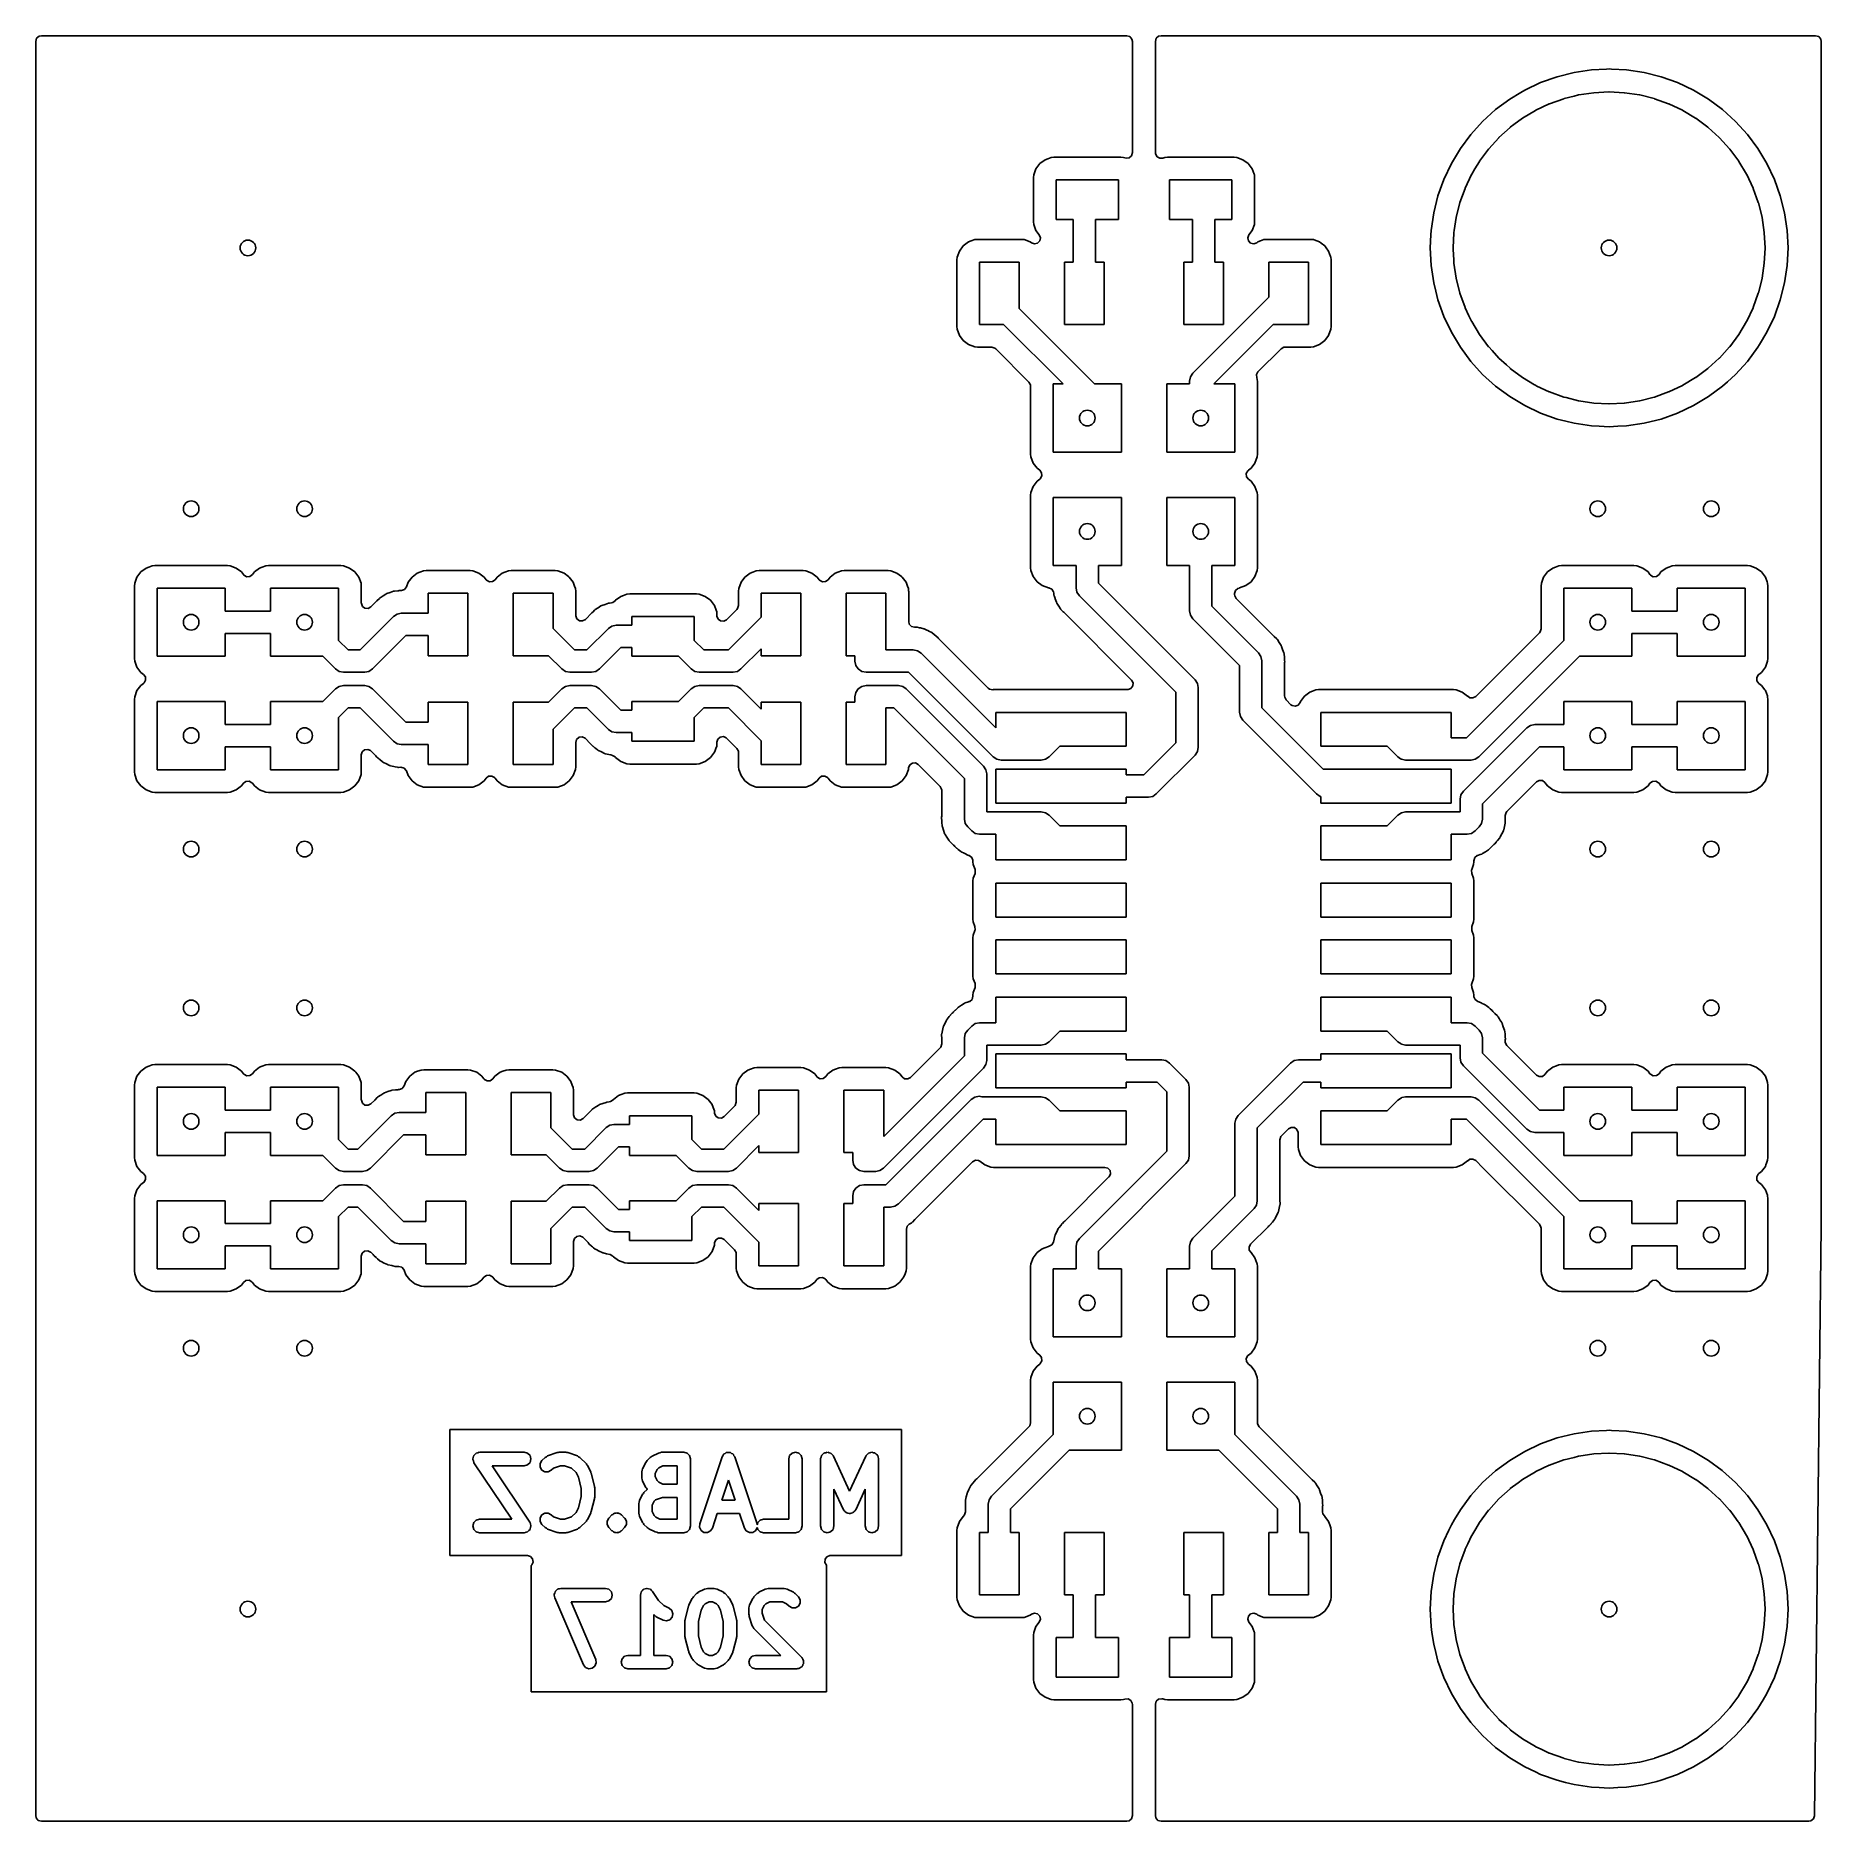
# Model space of a CAD drawing. Extents: x 0.01 to 1.59, y 0.01 to 1.59.
import ezdxf

# ---------------------------------------------------------------- set-up
doc = ezdxf.new("R2010")
doc.units = 0
doc.header["$MEASUREMENT"] = 0
doc.layers.add('BLACK', color=7, linetype='CONTINUOUS')

msp = doc.modelspace()

# ---------------------------------------------------------------- linework, layer by layer
at = {"layer": 'BLACK', "linetype": 'CONTINUOUS'}
for p, q in [((0.012972, 1.58207), (0.01376, 1.58475)), ((0.012972, 0.358483), (0.012972, 1.58207)), ((0.01376, 1.58475), (0.015872, 1.58658)), ((0.015872, 1.58658), (0.017933, 1.58703)), ((0.017933, 1.58703), (0.974823, 1.58703)), ((0.974823, 1.58703), (0.977505, 1.58624)), ((0.977505, 1.58624), (0.979335, 1.58413)), ((0.979335, 1.58413), (0.979783, 1.58207)), ((0.979783, 1.58207), (0.979783, 1.48393)), ((1, 1.58207), (1.00079, 1.58475)), ((1, 1.48385), (1, 1.58207)), ((1.00079, 1.58475), (1.0029, 1.58658)), ((1.0029, 1.58658), (1.00496, 1.58703)), ((1.00496, 1.58703), (1.58207, 1.58703)), ((1.58207, 1.58703), (1.58475, 1.58624)), ((1.58475, 1.58624), (1.58658, 1.58413)), ((1.58658, 1.58413), (1.58703, 1.58207)), ((1.58703, 1.58207), (1.58703, 0.537342)), ((1.33965, 1.54569), (1.32567, 1.53907)), ((1.35423, 1.5509), (1.33965, 1.54569)), ((1.36924, 1.55466), (1.35423, 1.5509)), ((1.38454, 1.55693), (1.36924, 1.55466)), ((1.39774, 1.55758), (1.38454, 1.55693)), ((1.4, 1.55769), (1.39774, 1.55758)), ((1.40218, 1.55758), (1.4, 1.55769)), ((1.4, 1.55769), (1.4, 1.55769)), ((1.41546, 1.55693), (1.40218, 1.55758)), ((1.43076, 1.55466), (1.41546, 1.55693)), ((1.44577, 1.5509), (1.43076, 1.55466)), ((1.46035, 1.54569), (1.44577, 1.5509)), ((1.47433, 1.53907), (1.46035, 1.54569)), ((1.31239, 1.53111), (1.29996, 1.5219)), ((1.32207, 1.53691), (1.31239, 1.53111)), ((1.32567, 1.53907), (1.32207, 1.53691)), ((1.33532, 1.52127), (1.34729, 1.52693)), ((1.34729, 1.52693), (1.34752, 1.52703)), ((1.34752, 1.52703), (1.35999, 1.53149)), ((1.35999, 1.53149), (1.36022, 1.53156)), ((1.36022, 1.53156), (1.36904, 1.53377)), ((1.36904, 1.53377), (1.37307, 1.53478)), ((1.37307, 1.53478), (1.37331, 1.53483)), ((1.37331, 1.53483), (1.38641, 1.53677)), ((1.38641, 1.53677), (1.38665, 1.53679)), ((1.38665, 1.53679), (1.39988, 1.53744)), ((1.39988, 1.53744), (1.40012, 1.53744)), ((1.40012, 1.53744), (1.41335, 1.53679)), ((1.41335, 1.53679), (1.41359, 1.53677)), ((1.41359, 1.53677), (1.42669, 1.53483)), ((1.42669, 1.53483), (1.42693, 1.53478)), ((1.42693, 1.53478), (1.43978, 1.53156)), ((1.43978, 1.53156), (1.44001, 1.53149)), ((1.44001, 1.53149), (1.45248, 1.52703)), ((1.45248, 1.52703), (1.45271, 1.52693)), ((1.45271, 1.52693), (1.46468, 1.52127)), ((1.48761, 1.53111), (1.47433, 1.53907)), ((1.50004, 1.5219), (1.48761, 1.53111)), ((1.2885, 1.5115), (1.2781, 1.50004)), ((1.29996, 1.5219), (1.2885, 1.5115)), ((1.29996, 1.5219), (1.29996, 1.5219)), ((1.29996, 1.5219), (1.29996, 1.5219)), ((1.31614, 1.50872), (1.32354, 1.51421)), ((1.32354, 1.51421), (1.32374, 1.51435)), ((1.32374, 1.51435), (1.3351, 1.52116)), ((1.3351, 1.52116), (1.33532, 1.52127)), ((1.46468, 1.52127), (1.4649, 1.52116)), ((1.4649, 1.52116), (1.47626, 1.51435)), ((1.47626, 1.51435), (1.47646, 1.51421)), ((1.47646, 1.51421), (1.47991, 1.51165)), ((1.47991, 1.51165), (1.4871, 1.50632)), ((1.5115, 1.5115), (1.50004, 1.5219)), ((1.5219, 1.50004), (1.5115, 1.5115)), ((1.2781, 1.50004), (1.26889, 1.48761)), ((1.2781, 1.50004), (1.2781, 1.50004)), ((1.29383, 1.48729), (1.30273, 1.4971)), ((1.30273, 1.4971), (1.3029, 1.49727)), ((1.3029, 1.49727), (1.31271, 1.50617)), ((1.31271, 1.50617), (1.3129, 1.50632)), ((1.3129, 1.50632), (1.31614, 1.50872)), ((1.4871, 1.50632), (1.48729, 1.50617)), ((1.48729, 1.50617), (1.4971, 1.49727)), ((1.4971, 1.49727), (1.49727, 1.4971)), ((1.49727, 1.4971), (1.50617, 1.48729)), ((1.53111, 1.48761), (1.5219, 1.50004)), ((0.908201, 1.47976), (0.905133, 1.47862)), ((0.910585, 1.48002), (0.908201, 1.47976)), ((0.908201, 1.47976), (0.908201, 1.47976)), ((0.969415, 1.48002), (0.910585, 1.48002)), ((0.910585, 1.48002), (0.910585, 1.48002)), ((0.910585, 1.48002), (0.910585, 1.48002)), ((0.971799, 1.47976), (0.969415, 1.48002)), ((0.969415, 1.48002), (0.969415, 1.48002)), ((0.969415, 1.48002), (0.969415, 1.48002)), ((0.973089, 1.47928), (0.971799, 1.47976)), ((0.971799, 1.47976), (0.971799, 1.47976)), ((0.978996, 1.48125), (0.976884, 1.47942)), ((0.979783, 1.48393), (0.978996, 1.48125)), ((1.00011, 1.48279), (1, 1.48385)), ((1.00145, 1.48034), (1.00011, 1.48279)), ((1.00391, 1.479), (1.00145, 1.48034)), ((1.0082, 1.47976), (1.00669, 1.4792)), ((1.01058, 1.48002), (1.0082, 1.47976)), ((1.0082, 1.47976), (1.0082, 1.47976)), ((1.01059, 1.48002), (1.01058, 1.48002)), ((1.01058, 1.48002), (1.01058, 1.48002)), ((1.06941, 1.48002), (1.01059, 1.48002)), ((1.06942, 1.48002), (1.06941, 1.48002)), ((1.0718, 1.47976), (1.06942, 1.48002)), ((1.06942, 1.48002), (1.06942, 1.48002)), ((1.07719, 1.47775), (1.0718, 1.47976)), ((1.0718, 1.47976), (1.0718, 1.47976)), ((1.0718, 1.47976), (1.0718, 1.47976)), ((1.26889, 1.48761), (1.26093, 1.47433)), ((1.26889, 1.48761), (1.26889, 1.48761)), ((1.28579, 1.47646), (1.29368, 1.4871)), ((1.29368, 1.4871), (1.29383, 1.48729)), ((1.50617, 1.48729), (1.50632, 1.4871)), ((1.50632, 1.4871), (1.51421, 1.47646)), ((1.53907, 1.47433), (1.53111, 1.48761)), ((0.892737, 1.4643), (0.89248, 1.46192)), ((0.894748, 1.46969), (0.892737, 1.4643)), ((0.892737, 1.4643), (0.892737, 1.4643)), ((0.894749, 1.46969), (0.894748, 1.46969)), ((0.898198, 1.4743), (0.894749, 1.46969)), ((0.902807, 1.47775), (0.898198, 1.4743)), ((0.905133, 1.47862), (0.902807, 1.47775)), ((0.902807, 1.47775), (0.902807, 1.47775)), ((0.902807, 1.47775), (0.902807, 1.47775)), ((0.974117, 1.47902), (0.973089, 1.47928)), ((0.976884, 1.47942), (0.974117, 1.47902)), ((1.00669, 1.4792), (1.00391, 1.479)), ((1.0818, 1.4743), (1.07719, 1.47775)), ((1.08525, 1.46969), (1.0818, 1.4743)), ((1.08699, 1.46504), (1.08525, 1.46969)), ((1.08726, 1.4643), (1.08699, 1.46504)), ((1.08752, 1.46192), (1.08726, 1.4643)), ((1.08726, 1.4643), (1.08726, 1.4643)), ((1.26093, 1.47433), (1.25431, 1.46035)), ((1.27307, 1.45271), (1.27873, 1.46468)), ((1.27873, 1.46468), (1.27884, 1.4649)), ((1.27884, 1.4649), (1.28172, 1.46969)), ((1.28172, 1.46969), (1.28565, 1.47626)), ((1.28565, 1.47626), (1.28579, 1.47646)), ((1.51421, 1.47646), (1.51435, 1.47626)), ((1.51435, 1.47626), (1.52116, 1.4649)), ((1.52116, 1.4649), (1.52127, 1.46468)), ((1.52127, 1.46468), (1.52693, 1.45271)), ((1.54569, 1.46035), (1.53907, 1.47433)), ((0.89248, 1.46192), (0.89248, 1.42308)), ((0.9125, 1.425), (0.9125, 1.46)), ((0.9125, 1.46), (0.9675, 1.46)), ((0.9675, 1.46), (0.9675, 1.425)), ((1.0125, 1.425), (1.0125, 1.46)), ((1.0125, 1.46), (1.0675, 1.46)), ((1.0675, 1.46), (1.0675, 1.425)), ((1.08752, 1.46191), (1.08752, 1.46192)), ((1.08752, 1.42309), (1.08752, 1.46191)), ((1.25431, 1.46035), (1.2491, 1.44578)), ((1.25431, 1.46035), (1.25431, 1.46035)), ((1.26851, 1.44001), (1.27297, 1.45248)), ((1.27297, 1.45248), (1.27307, 1.45271)), ((1.52693, 1.45271), (1.52703, 1.45248)), ((1.52703, 1.45248), (1.53149, 1.44001)), ((1.5509, 1.44577), (1.54569, 1.46035)), ((1.2491, 1.44577), (1.24534, 1.43076)), ((1.2491, 1.44578), (1.2491, 1.44577)), ((1.26522, 1.42693), (1.26844, 1.43978)), ((1.26844, 1.43978), (1.26851, 1.44001)), ((1.53149, 1.44001), (1.53156, 1.43978)), ((1.53156, 1.43978), (1.53478, 1.42693)), ((1.55466, 1.43076), (1.5509, 1.44577)), ((0.89248, 1.42308), (0.892737, 1.4207)), ((0.892737, 1.4207), (0.892737, 1.4207)), ((0.892737, 1.4207), (0.894748, 1.41531)), ((0.927657, 1.425), (0.9125, 1.425)), ((0.927657, 1.3875), (0.927657, 1.425)), ((0.9675, 1.425), (0.947343, 1.425)), ((0.947343, 1.425), (0.947343, 1.3875)), ((1.03266, 1.425), (1.0125, 1.425)), ((1.03266, 1.3875), (1.03266, 1.425)), ((1.0675, 1.425), (1.05234, 1.425)), ((1.05234, 1.425), (1.05234, 1.3875)), ((1.08525, 1.41531), (1.08726, 1.4207)), ((1.08726, 1.4207), (1.08752, 1.42308)), ((1.08726, 1.4207), (1.08726, 1.4207)), ((1.08752, 1.42308), (1.08752, 1.42309)), ((1.24534, 1.43076), (1.24307, 1.41546)), ((1.26348, 1.41531), (1.26517, 1.42669)), ((1.26517, 1.42669), (1.26522, 1.42693)), ((1.53478, 1.42693), (1.53483, 1.42669)), ((1.53483, 1.42669), (1.53677, 1.41359)), ((1.55693, 1.41546), (1.55466, 1.43076)), ((0.830698, 1.4018), (0.827249, 1.39719)), ((0.835307, 1.40525), (0.830698, 1.4018)), ((0.837633, 1.40612), (0.835307, 1.40525)), ((0.835307, 1.40525), (0.835307, 1.40525)), ((0.835307, 1.40525), (0.835307, 1.40525)), ((0.840701, 1.40726), (0.837633, 1.40612)), ((0.843085, 1.40752), (0.840701, 1.40726)), ((0.840701, 1.40726), (0.840701, 1.40726)), ((0.881915, 1.40752), (0.843085, 1.40752)), ((0.843085, 1.40752), (0.843085, 1.40752)), ((0.843085, 1.40752), (0.843085, 1.40752)), ((0.884299, 1.40726), (0.881915, 1.40752)), ((0.881915, 1.40752), (0.881915, 1.40752)), ((0.881915, 1.40752), (0.881915, 1.40752)), ((0.884339, 1.40725), (0.884299, 1.40726)), ((0.884299, 1.40726), (0.884299, 1.40726)), ((0.884299, 1.40726), (0.884299, 1.40726)), ((0.884299, 1.40726), (0.884299, 1.40726)), ((0.884299, 1.40726), (0.884299, 1.40726)), ((0.889693, 1.40525), (0.884339, 1.40725)), ((0.890695, 1.4045), (0.889693, 1.40525)), ((0.893314, 1.40352), (0.890695, 1.4045)), ((0.896045, 1.40412), (0.893314, 1.40352)), ((0.894748, 1.41531), (0.894749, 1.41531)), ((0.894749, 1.41531), (0.897639, 1.41145)), ((0.898022, 1.4061), (0.896045, 1.40412)), ((0.897639, 1.41145), (0.898616, 1.40883)), ((0.898616, 1.40883), (0.898022, 1.4061)), ((1.08138, 1.40883), (1.08236, 1.41145)), ((1.08198, 1.4061), (1.08138, 1.40883)), ((1.08395, 1.40412), (1.08198, 1.4061)), ((1.08236, 1.41145), (1.08525, 1.41531)), ((1.08236, 1.41145), (1.08236, 1.41145)), ((1.08669, 1.40352), (1.08395, 1.40412)), ((1.08525, 1.41531), (1.08525, 1.41531)), ((1.0893, 1.4045), (1.08669, 1.40352)), ((1.09031, 1.40525), (1.0893, 1.4045)), ((1.09263, 1.40612), (1.09031, 1.40525)), ((1.09031, 1.40525), (1.09031, 1.40525)), ((1.09031, 1.40525), (1.09031, 1.40525)), ((1.0957, 1.40726), (1.09263, 1.40612)), ((1.09808, 1.40752), (1.0957, 1.40726)), ((1.0957, 1.40726), (1.0957, 1.40726)), ((1.09809, 1.40752), (1.09808, 1.40752)), ((1.09808, 1.40752), (1.09808, 1.40752)), ((1.13691, 1.40752), (1.09809, 1.40752)), ((1.13692, 1.40752), (1.13691, 1.40752)), ((1.1393, 1.40726), (1.13692, 1.40752)), ((1.13692, 1.40752), (1.13692, 1.40752)), ((1.14004, 1.40699), (1.1393, 1.40726)), ((1.1393, 1.40726), (1.1393, 1.40726)), ((1.1393, 1.40726), (1.1393, 1.40726)), ((1.1393, 1.40726), (1.1393, 1.40726)), ((1.1393, 1.40726), (1.1393, 1.40726)), ((1.14469, 1.40525), (1.14004, 1.40699)), ((1.14621, 1.40412), (1.14469, 1.40525)), ((1.14469, 1.40525), (1.14469, 1.40525)), ((1.14469, 1.40525), (1.14469, 1.40525)), ((1.1493, 1.4018), (1.14621, 1.40412)), ((1.15065, 1.4), (1.1493, 1.4018)), ((1.24287, 1.41145), (1.24231, 1.4)), ((1.24307, 1.41546), (1.24287, 1.41145)), ((1.26256, 1.40012), (1.26321, 1.41335)), ((1.26321, 1.41335), (1.26323, 1.41359)), ((1.26323, 1.41359), (1.26348, 1.41531)), ((1.53677, 1.41359), (1.53679, 1.41335)), ((1.53679, 1.41335), (1.53744, 1.40012)), ((1.55769, 1.4), (1.55693, 1.41546)), ((0.825237, 1.3918), (0.82498, 1.38942)), ((0.82498, 1.38942), (0.82498, 1.33058)), ((0.827248, 1.39719), (0.825237, 1.3918)), ((0.825237, 1.3918), (0.825237, 1.3918)), ((0.827249, 1.39719), (0.827248, 1.39719)), ((0.845, 1.3325), (0.845, 1.3875)), ((0.845, 1.3875), (0.88, 1.3875)), ((0.88, 1.3875), (0.88, 1.34642)), ((0.92, 1.3325), (0.92, 1.3875)), ((0.92, 1.3875), (0.927657, 1.3875)), ((0.947343, 1.3875), (0.955, 1.3875)), ((0.955, 1.3875), (0.955, 1.3325)), ((1.025, 1.3325), (1.025, 1.3875)), ((1.025, 1.3875), (1.03266, 1.3875)), ((1.05234, 1.3875), (1.06, 1.3875)), ((1.06, 1.3875), (1.06, 1.3325)), ((1.1, 1.35642), (1.1, 1.3875)), ((1.1, 1.3875), (1.135, 1.3875)), ((1.135, 1.3875), (1.135, 1.3325)), ((1.15275, 1.39719), (1.15065, 1.4)), ((1.15449, 1.39254), (1.15275, 1.39719)), ((1.15476, 1.3918), (1.15449, 1.39254)), ((1.15502, 1.38942), (1.15476, 1.3918)), ((1.15476, 1.3918), (1.15476, 1.3918)), ((1.15502, 1.38941), (1.15502, 1.38942)), ((1.15502, 1.33059), (1.15502, 1.38941)), ((1.24231, 1.4), (1.24231, 1.4)), ((1.24231, 1.4), (1.24307, 1.38454)), ((1.26256, 1.39988), (1.26256, 1.40012)), ((1.26263, 1.39845), (1.26256, 1.39988)), ((1.26306, 1.3896), (1.26263, 1.39845)), ((1.26321, 1.38665), (1.26306, 1.3896)), ((1.26323, 1.38641), (1.26321, 1.38665)), ((1.26517, 1.37331), (1.26323, 1.38641)), ((1.53677, 1.38641), (1.53483, 1.37331)), ((1.53679, 1.38665), (1.53677, 1.38641)), ((1.53744, 1.39988), (1.53679, 1.38665)), ((1.53744, 1.40012), (1.53744, 1.39988)), ((1.55693, 1.38454), (1.55769, 1.4)), ((1.24307, 1.38454), (1.24307, 1.38454)), ((1.24307, 1.38454), (1.24534, 1.36924)), ((1.26522, 1.37307), (1.26517, 1.37331)), ((1.26844, 1.36022), (1.26522, 1.37307)), ((1.53478, 1.37307), (1.53156, 1.36022)), ((1.53483, 1.37331), (1.53478, 1.37307)), ((1.55466, 1.36924), (1.55693, 1.38454)), ((1.03304, 1.28946), (1.1, 1.35642)), ((1.24534, 1.36924), (1.24534, 1.36924)), ((1.24534, 1.36924), (1.24722, 1.36173)), ((1.24722, 1.36173), (1.2491, 1.35422)), ((1.2491, 1.35422), (1.25431, 1.33965)), ((1.26851, 1.35999), (1.26844, 1.36022)), ((1.27297, 1.34751), (1.26851, 1.35999)), ((1.53149, 1.35999), (1.52703, 1.34752)), ((1.53156, 1.36022), (1.53149, 1.35999)), ((1.54569, 1.33965), (1.5509, 1.35423)), ((1.5509, 1.35423), (1.55466, 1.36924)), ((0.88, 1.34642), (0.946419, 1.28)), ((1.25431, 1.33965), (1.26093, 1.32567)), ((1.27307, 1.34729), (1.27297, 1.34751)), ((1.27642, 1.3402), (1.27307, 1.34729)), ((1.27873, 1.33532), (1.27642, 1.3402)), ((1.52693, 1.34729), (1.52127, 1.33532)), ((1.52703, 1.34752), (1.52693, 1.34729)), ((1.53907, 1.32567), (1.54569, 1.33965)), ((0.82498, 1.33058), (0.825237, 1.3282)), ((0.825237, 1.3282), (0.825237, 1.3282)), ((0.825237, 1.3282), (0.827248, 1.32281)), ((0.827248, 1.32281), (0.827249, 1.32281)), ((0.827249, 1.32281), (0.830698, 1.3182)), ((0.866081, 1.3325), (0.845, 1.3325)), ((0.918581, 1.28), (0.866081, 1.3325)), ((0.955, 1.3325), (0.92, 1.3325)), ((1.06, 1.3325), (1.025, 1.3325)), ((1.10392, 1.3325), (1.05142, 1.28)), ((1.135, 1.3325), (1.10392, 1.3325)), ((1.1493, 1.3182), (1.15275, 1.32281)), ((1.15275, 1.32281), (1.15476, 1.3282)), ((1.15275, 1.32281), (1.15275, 1.32281)), ((1.15476, 1.3282), (1.15502, 1.33058)), ((1.15476, 1.3282), (1.15476, 1.3282)), ((1.15502, 1.33058), (1.15502, 1.33059)), ((1.26093, 1.32567), (1.26889, 1.31239)), ((1.27884, 1.3351), (1.27873, 1.33532)), ((1.28565, 1.32374), (1.27884, 1.3351)), ((1.28579, 1.32354), (1.28565, 1.32374)), ((1.29368, 1.3129), (1.28579, 1.32354)), ((1.51421, 1.32354), (1.50632, 1.3129)), ((1.51435, 1.32374), (1.51421, 1.32354)), ((1.52116, 1.3351), (1.51435, 1.32374)), ((1.51435, 1.32374), (1.51435, 1.32374)), ((1.52127, 1.33532), (1.52116, 1.3351)), ((1.53253, 1.31475), (1.53907, 1.32567)), ((0.830698, 1.3182), (0.835307, 1.31475)), ((0.835307, 1.31475), (0.835307, 1.31475)), ((0.835307, 1.31475), (0.840701, 1.31274)), ((0.840701, 1.31274), (0.840701, 1.31274)), ((0.840701, 1.31274), (0.843085, 1.31248)), ((0.843085, 1.31248), (0.843085, 1.31248)), ((0.843085, 1.31248), (0.855733, 1.31248)), ((0.855733, 1.31248), (0.858415, 1.31169)), ((0.858415, 1.31169), (0.859241, 1.31103)), ((0.859241, 1.31103), (0.888527, 1.28174)), ((1.09046, 1.29073), (1.11076, 1.31103)), ((1.11076, 1.31103), (1.11321, 1.31237)), ((1.11321, 1.31237), (1.11427, 1.31248)), ((1.11427, 1.31248), (1.13692, 1.31248)), ((1.13692, 1.31248), (1.1393, 1.31274)), ((1.1393, 1.31274), (1.14469, 1.31475)), ((1.1393, 1.31274), (1.1393, 1.31274)), ((1.14469, 1.31475), (1.1493, 1.3182)), ((1.14469, 1.31475), (1.14469, 1.31475)), ((1.26889, 1.31239), (1.2781, 1.29996)), ((1.29383, 1.31271), (1.29368, 1.3129)), ((1.29683, 1.30941), (1.29383, 1.31271)), ((1.30273, 1.3029), (1.29683, 1.30941)), ((1.50617, 1.31271), (1.49727, 1.3029)), ((1.50632, 1.3129), (1.50617, 1.31271)), ((1.5219, 1.29996), (1.53111, 1.31239)), ((1.53111, 1.31239), (1.53253, 1.31475)), ((1.08912, 1.28828), (1.09046, 1.29073)), ((1.2781, 1.29996), (1.2885, 1.2885)), ((1.3029, 1.30273), (1.30273, 1.3029)), ((1.30941, 1.29683), (1.3029, 1.30273)), ((1.31271, 1.29383), (1.30941, 1.29683)), ((1.3129, 1.29368), (1.31271, 1.29383)), ((1.32354, 1.28579), (1.3129, 1.29368)), ((1.4871, 1.29368), (1.47646, 1.28579)), ((1.48729, 1.29383), (1.4871, 1.29368)), ((1.4971, 1.30273), (1.48729, 1.29383)), ((1.49727, 1.3029), (1.4971, 1.30273)), ((1.5115, 1.2885), (1.5219, 1.29996)), ((1.5219, 1.29996), (1.5219, 1.29996)), ((1.5219, 1.29996), (1.5219, 1.29996)), ((0.888527, 1.28174), (0.889867, 1.27929)), ((0.889867, 1.27929), (0.88998, 1.27823)), ((0.88998, 1.27823), (0.88998, 1.21808)), ((0.91, 1.22), (0.91, 1.28)), ((0.91, 1.28), (0.918581, 1.28)), ((0.946419, 1.28), (0.97, 1.28)), ((0.97, 1.28), (0.97, 1.22)), ((1.01, 1.22), (1.01, 1.28)), ((1.01, 1.28), (1.03016, 1.28)), ((1.03016, 1.2825), (1.03091, 1.28627)), ((1.03016, 1.28), (1.03016, 1.2825)), ((1.03091, 1.28627), (1.03304, 1.28946)), ((1.05142, 1.28), (1.07, 1.28)), ((1.07, 1.28), (1.07, 1.22)), ((1.08932, 1.28549), (1.08912, 1.28828)), ((1.08976, 1.2843), (1.08932, 1.28549)), ((1.09002, 1.28192), (1.08976, 1.2843)), ((1.08976, 1.2843), (1.08976, 1.2843)), ((1.08976, 1.2843), (1.08976, 1.2843)), ((1.09002, 1.28191), (1.09002, 1.28192)), ((1.09002, 1.21809), (1.09002, 1.28191)), ((1.2885, 1.2885), (1.29996, 1.2781)), ((1.29996, 1.2781), (1.31239, 1.26889)), ((1.32374, 1.28565), (1.32354, 1.28579)), ((1.33436, 1.27929), (1.32374, 1.28565)), ((1.3351, 1.27884), (1.33436, 1.27929)), ((1.33532, 1.27873), (1.3351, 1.27884)), ((1.33636, 1.27823), (1.33532, 1.27873)), ((1.34729, 1.27307), (1.33636, 1.27823)), ((1.46468, 1.27873), (1.45271, 1.27307)), ((1.4649, 1.27884), (1.46468, 1.27873)), ((1.47626, 1.28565), (1.4649, 1.27884)), ((1.47646, 1.28579), (1.47626, 1.28565)), ((1.48761, 1.26889), (1.50004, 1.2781)), ((1.50004, 1.2781), (1.50424, 1.28191)), ((1.50424, 1.28191), (1.5115, 1.2885)), ((1.31239, 1.26889), (1.32567, 1.26093)), ((1.32567, 1.26093), (1.33965, 1.25431)), ((1.34751, 1.27297), (1.34729, 1.27307)), ((1.35999, 1.26851), (1.34751, 1.27297)), ((1.36022, 1.26844), (1.35999, 1.26851)), ((1.36206, 1.26798), (1.36022, 1.26844)), ((1.37307, 1.26522), (1.36206, 1.26798)), ((1.37331, 1.26517), (1.37307, 1.26522)), ((1.38641, 1.26323), (1.37331, 1.26517)), ((1.38665, 1.26321), (1.38641, 1.26323)), ((1.39988, 1.26256), (1.38665, 1.26321)), ((1.40012, 1.26256), (1.39988, 1.26256)), ((1.41335, 1.26321), (1.40012, 1.26256)), ((1.41359, 1.26323), (1.41335, 1.26321)), ((1.42669, 1.26517), (1.41359, 1.26323)), ((1.42693, 1.26522), (1.42669, 1.26517)), ((1.43978, 1.26844), (1.42693, 1.26522)), ((1.44001, 1.26851), (1.43978, 1.26844)), ((1.44765, 1.27124), (1.44001, 1.26851)), ((1.45248, 1.27297), (1.44765, 1.27124)), ((1.45271, 1.27307), (1.45248, 1.27297)), ((1.46035, 1.25431), (1.47433, 1.26093)), ((1.47433, 1.26093), (1.47881, 1.26361)), ((1.47881, 1.26361), (1.48761, 1.26889)), ((1.33965, 1.25431), (1.35422, 1.2491)), ((1.35422, 1.2491), (1.36173, 1.24722)), ((1.36173, 1.24722), (1.36924, 1.24534)), ((1.36924, 1.24534), (1.36924, 1.24534)), ((1.36924, 1.24534), (1.36924, 1.24534)), ((1.36924, 1.24534), (1.38454, 1.24307)), ((1.41546, 1.24307), (1.43076, 1.24534)), ((1.43076, 1.24534), (1.44201, 1.24816)), ((1.43076, 1.24534), (1.43076, 1.24534)), ((1.44201, 1.24816), (1.44578, 1.2491)), ((1.44578, 1.2491), (1.46035, 1.25431)), ((1.46035, 1.25431), (1.46035, 1.25431)), ((1.38454, 1.24307), (1.38454, 1.24307)), ((1.38454, 1.24307), (1.38454, 1.24307)), ((1.38454, 1.24307), (1.39117, 1.24274)), ((1.39117, 1.24274), (1.4, 1.24231)), ((1.4, 1.24231), (1.40773, 1.24269)), ((1.4, 1.24231), (1.4, 1.24231)), ((1.4, 1.24231), (1.4, 1.24231)), ((1.40773, 1.24269), (1.41546, 1.24307)), ((1.41546, 1.24307), (1.41546, 1.24307)), ((1.41546, 1.24307), (1.41546, 1.24307)), ((0.88998, 1.21808), (0.890237, 1.2157)), ((0.890237, 1.2157), (0.890237, 1.2157)), ((0.890237, 1.2157), (0.892248, 1.21031)), ((0.97, 1.22), (0.91, 1.22)), ((1.07, 1.22), (1.01, 1.22)), ((1.08775, 1.21031), (1.08976, 1.2157)), ((1.08976, 1.2157), (1.09002, 1.21808)), ((1.08976, 1.2157), (1.08976, 1.2157)), ((1.09002, 1.21808), (1.09002, 1.21809)), ((0.892248, 1.21031), (0.892249, 1.21031)), ((0.892249, 1.21031), (0.895698, 1.2057)), ((0.895698, 1.2057), (0.898006, 1.20397)), ((0.898006, 1.20397), (0.899681, 1.20173)), ((0.89854, 1.19649), (0.898006, 1.19603)), ((0.89988, 1.19895), (0.89854, 1.19649)), ((0.899681, 1.20173), (0.89988, 1.19895)), ((1.08012, 1.20105), (1.08146, 1.20351)), ((1.08032, 1.19827), (1.08012, 1.20105)), ((1.08199, 1.19603), (1.08032, 1.19827)), ((1.08146, 1.20351), (1.08199, 1.20397)), ((1.08199, 1.20397), (1.0843, 1.2057)), ((1.0843, 1.2057), (1.08775, 1.21031)), ((1.08775, 1.21031), (1.08775, 1.21031)), ((0.890237, 1.1843), (0.88998, 1.18192)), ((0.88998, 1.18192), (0.88998, 1.11808)), ((0.892248, 1.18969), (0.890237, 1.1843)), ((0.890237, 1.1843), (0.890237, 1.1843)), ((0.892249, 1.18969), (0.892248, 1.18969)), ((0.895698, 1.1943), (0.892249, 1.18969)), ((0.898006, 1.19603), (0.895698, 1.1943)), ((1.0843, 1.1943), (1.08199, 1.19603)), ((1.08775, 1.18969), (1.0843, 1.1943)), ((1.08949, 1.18504), (1.08775, 1.18969)), ((1.08976, 1.1843), (1.08949, 1.18504)), ((1.09002, 1.18192), (1.08976, 1.1843)), ((1.08976, 1.1843), (1.08976, 1.1843)), ((1.09002, 1.18191), (1.09002, 1.18192)), ((1.09002, 1.11809), (1.09002, 1.18191)), ((0.91, 1.12), (0.91, 1.18)), ((0.91, 1.18), (0.97, 1.18)), ((0.97, 1.18), (0.97, 1.12)), ((1.01, 1.12), (1.01, 1.18)), ((1.01, 1.18), (1.07, 1.18)), ((1.07, 1.18), (1.07, 1.12)), ((0.110307, 1.11775), (0.105698, 1.1143)), ((0.112633, 1.11862), (0.110307, 1.11775)), ((0.110307, 1.11775), (0.110307, 1.11775)), ((0.110307, 1.11775), (0.110307, 1.11775)), ((0.115701, 1.11976), (0.112633, 1.11862)), ((0.118085, 1.12002), (0.115701, 1.11976)), ((0.115701, 1.11976), (0.115701, 1.11976)), ((0.181915, 1.12002), (0.118085, 1.12002)), ((0.118085, 1.12002), (0.118085, 1.12002)), ((0.118085, 1.12002), (0.118085, 1.12002)), ((0.184299, 1.11976), (0.181915, 1.12002)), ((0.181915, 1.12002), (0.181915, 1.12002)), ((0.181915, 1.12002), (0.181915, 1.12002)), ((0.189693, 1.11775), (0.184299, 1.11976)), ((0.184299, 1.11976), (0.184299, 1.11976)), ((0.184299, 1.11976), (0.184299, 1.11976)), ((0.194302, 1.1143), (0.189693, 1.11775)), ((0.189693, 1.11775), (0.189693, 1.11775)), ((0.189693, 1.11775), (0.189693, 1.11775)), ((0.210307, 1.11775), (0.205698, 1.1143)), ((0.212633, 1.11862), (0.210307, 1.11775)), ((0.210307, 1.11775), (0.210307, 1.11775)), ((0.210307, 1.11775), (0.210307, 1.11775)), ((0.215701, 1.11976), (0.212633, 1.11862)), ((0.218085, 1.12002), (0.215701, 1.11976)), ((0.215701, 1.11976), (0.215701, 1.11976)), ((0.281915, 1.12002), (0.218085, 1.12002)), ((0.218085, 1.12002), (0.218085, 1.12002)), ((0.218085, 1.12002), (0.218085, 1.12002)), ((0.284299, 1.11976), (0.281915, 1.12002)), ((0.281915, 1.12002), (0.281915, 1.12002)), ((0.281915, 1.12002), (0.281915, 1.12002)), ((0.289693, 1.11775), (0.284299, 1.11976)), ((0.284299, 1.11976), (0.284299, 1.11976)), ((0.284299, 1.11976), (0.284299, 1.11976)), ((0.294302, 1.1143), (0.289693, 1.11775)), ((0.289693, 1.11775), (0.289693, 1.11775)), ((0.289693, 1.11775), (0.289693, 1.11775)), ((0.88998, 1.11808), (0.890237, 1.1157)), ((0.930157, 1.12), (0.91, 1.12)), ((0.930157, 1.10031), (0.930157, 1.12)), ((0.97, 1.12), (0.949843, 1.12)), ((0.949843, 1.12), (0.949843, 1.10439)), ((1.03016, 1.12), (1.01, 1.12)), ((1.03016, 1.08), (1.03016, 1.12)), ((1.07, 1.12), (1.04984, 1.12)), ((1.04984, 1.12), (1.04984, 1.08408)), ((1.08976, 1.1157), (1.09002, 1.11808)), ((1.09002, 1.11808), (1.09002, 1.11809)), ((1.35031, 1.11775), (1.3457, 1.1143)), ((1.35263, 1.11862), (1.35031, 1.11775)), ((1.35031, 1.11775), (1.35031, 1.11775)), ((1.35031, 1.11775), (1.35031, 1.11775)), ((1.3557, 1.11976), (1.35263, 1.11862)), ((1.35808, 1.12002), (1.3557, 1.11976)), ((1.3557, 1.11976), (1.3557, 1.11976)), ((1.35809, 1.12002), (1.35808, 1.12002)), ((1.35808, 1.12002), (1.35808, 1.12002)), ((1.42191, 1.12002), (1.35809, 1.12002)), ((1.42192, 1.12002), (1.42191, 1.12002)), ((1.4243, 1.11976), (1.42192, 1.12002)), ((1.42192, 1.12002), (1.42192, 1.12002)), ((1.42969, 1.11775), (1.4243, 1.11976)), ((1.4243, 1.11976), (1.4243, 1.11976)), ((1.4243, 1.11976), (1.4243, 1.11976)), ((1.4343, 1.1143), (1.42969, 1.11775)), ((1.42969, 1.11775), (1.42969, 1.11775)), ((1.42969, 1.11775), (1.42969, 1.11775)), ((1.45031, 1.11775), (1.4457, 1.1143)), ((1.45263, 1.11862), (1.45031, 1.11775)), ((1.45031, 1.11775), (1.45031, 1.11775)), ((1.45031, 1.11775), (1.45031, 1.11775)), ((1.4557, 1.11976), (1.45263, 1.11862)), ((1.45808, 1.12002), (1.4557, 1.11976)), ((1.4557, 1.11976), (1.4557, 1.11976)), ((1.45809, 1.12002), (1.45808, 1.12002)), ((1.45808, 1.12002), (1.45808, 1.12002)), ((1.52191, 1.12002), (1.45809, 1.12002)), ((1.52192, 1.12002), (1.52191, 1.12002)), ((1.5243, 1.11976), (1.52192, 1.12002)), ((1.52192, 1.12002), (1.52192, 1.12002)), ((1.52969, 1.11775), (1.5243, 1.11976)), ((1.5243, 1.11976), (1.5243, 1.11976)), ((1.5243, 1.11976), (1.5243, 1.11976)), ((1.5343, 1.1143), (1.52969, 1.11775)), ((0.100237, 1.1043), (0.09998, 1.10192)), ((0.09998, 1.10192), (0.09998, 1.03808)), ((0.102248, 1.10969), (0.100237, 1.1043)), ((0.100237, 1.1043), (0.100237, 1.1043)), ((0.102249, 1.10969), (0.102248, 1.10969)), ((0.105698, 1.1143), (0.102249, 1.10969)), ((0.196029, 1.11199), (0.194302, 1.1143)), ((0.196492, 1.11146), (0.196029, 1.11199)), ((0.198946, 1.11012), (0.196492, 1.11146)), ((0.201734, 1.11032), (0.198946, 1.11012)), ((0.203971, 1.11199), (0.201734, 1.11032)), ((0.205698, 1.1143), (0.203971, 1.11199)), ((0.295088, 1.11325), (0.294302, 1.1143)), ((0.297752, 1.10969), (0.295088, 1.11325)), ((0.299763, 1.1043), (0.297752, 1.10969)), ((0.30002, 1.10191), (0.299763, 1.1043)), ((0.30002, 1.08761), (0.30002, 1.10191)), ((0.341248, 1.10519), (0.339763, 1.10121)), ((0.341249, 1.10519), (0.341248, 1.10519)), ((0.344698, 1.1098), (0.341249, 1.10519)), ((0.349307, 1.11325), (0.344698, 1.1098)), ((0.351633, 1.11412), (0.349307, 1.11325)), ((0.349307, 1.11325), (0.349307, 1.11325)), ((0.349307, 1.11325), (0.349307, 1.11325)), ((0.354701, 1.11526), (0.351633, 1.11412)), ((0.357085, 1.11552), (0.354701, 1.11526)), ((0.354701, 1.11526), (0.354701, 1.11526)), ((0.395915, 1.11552), (0.357085, 1.11552)), ((0.357085, 1.11552), (0.357085, 1.11552)), ((0.357085, 1.11552), (0.357085, 1.11552)), ((0.398299, 1.11526), (0.395915, 1.11552)), ((0.395915, 1.11552), (0.395915, 1.11552)), ((0.395915, 1.11552), (0.395915, 1.11552)), ((0.403693, 1.11325), (0.398299, 1.11526)), ((0.398299, 1.11526), (0.398299, 1.11526)), ((0.398299, 1.11526), (0.398299, 1.11526)), ((0.408302, 1.1098), (0.403693, 1.11325)), ((0.403693, 1.11325), (0.403693, 1.11325)), ((0.403693, 1.11325), (0.403693, 1.11325)), ((0.410029, 1.10749), (0.408302, 1.1098)), ((0.410492, 1.10696), (0.410029, 1.10749)), ((0.412946, 1.10562), (0.410492, 1.10696)), ((0.415734, 1.10582), (0.412946, 1.10562)), ((0.417971, 1.10749), (0.415734, 1.10582)), ((0.419698, 1.1098), (0.417971, 1.10749)), ((0.424307, 1.11325), (0.419698, 1.1098)), ((0.426633, 1.11412), (0.424307, 1.11325)), ((0.424307, 1.11325), (0.424307, 1.11325)), ((0.424307, 1.11325), (0.424307, 1.11325)), ((0.429701, 1.11526), (0.426633, 1.11412)), ((0.432085, 1.11552), (0.429701, 1.11526)), ((0.429701, 1.11526), (0.429701, 1.11526)), ((0.470915, 1.11552), (0.432085, 1.11552)), ((0.432085, 1.11552), (0.432085, 1.11552)), ((0.432085, 1.11552), (0.432085, 1.11552)), ((0.473299, 1.11526), (0.470915, 1.11552)), ((0.470915, 1.11552), (0.470915, 1.11552)), ((0.470915, 1.11552), (0.470915, 1.11552)), ((0.478693, 1.11325), (0.473299, 1.11526)), ((0.473299, 1.11526), (0.473299, 1.11526)), ((0.473299, 1.11526), (0.473299, 1.11526)), ((0.482627, 1.11031), (0.478693, 1.11325)), ((0.478693, 1.11325), (0.478693, 1.11325)), ((0.478693, 1.11325), (0.478693, 1.11325)), ((0.483302, 1.1098), (0.482627, 1.11031)), ((0.486752, 1.10519), (0.483302, 1.1098)), ((0.487974, 1.10192), (0.486752, 1.10519)), ((0.488763, 1.0998), (0.487974, 1.10192)), ((0.634748, 1.10519), (0.632737, 1.0998)), ((0.634749, 1.10519), (0.634748, 1.10519)), ((0.638198, 1.1098), (0.634749, 1.10519)), ((0.642807, 1.11325), (0.638198, 1.1098)), ((0.645133, 1.11412), (0.642807, 1.11325)), ((0.642807, 1.11325), (0.642807, 1.11325)), ((0.642807, 1.11325), (0.642807, 1.11325)), ((0.648201, 1.11526), (0.645133, 1.11412)), ((0.650585, 1.11552), (0.648201, 1.11526)), ((0.648201, 1.11526), (0.648201, 1.11526)), ((0.689415, 1.11552), (0.650585, 1.11552)), ((0.650585, 1.11552), (0.650585, 1.11552)), ((0.650585, 1.11552), (0.650585, 1.11552)), ((0.691799, 1.11526), (0.689415, 1.11552)), ((0.689415, 1.11552), (0.689415, 1.11552)), ((0.689415, 1.11552), (0.689415, 1.11552)), ((0.697193, 1.11325), (0.691799, 1.11526)), ((0.691799, 1.11526), (0.691799, 1.11526)), ((0.691799, 1.11526), (0.691799, 1.11526)), ((0.701802, 1.1098), (0.697193, 1.11325)), ((0.697193, 1.11325), (0.697193, 1.11325)), ((0.697193, 1.11325), (0.697193, 1.11325)), ((0.703529, 1.10749), (0.701802, 1.1098)), ((0.703992, 1.10696), (0.703529, 1.10749)), ((0.706446, 1.10562), (0.703992, 1.10696)), ((0.709234, 1.10582), (0.706446, 1.10562)), ((0.711471, 1.10749), (0.709234, 1.10582)), ((0.713198, 1.1098), (0.711471, 1.10749)), ((0.717807, 1.11325), (0.713198, 1.1098)), ((0.720133, 1.11412), (0.717807, 1.11325)), ((0.717807, 1.11325), (0.717807, 1.11325)), ((0.717807, 1.11325), (0.717807, 1.11325)), ((0.723201, 1.11526), (0.720133, 1.11412)), ((0.725585, 1.11552), (0.723201, 1.11526)), ((0.723201, 1.11526), (0.723201, 1.11526)), ((0.764415, 1.11552), (0.725585, 1.11552)), ((0.725585, 1.11552), (0.725585, 1.11552)), ((0.725585, 1.11552), (0.725585, 1.11552)), ((0.766799, 1.11526), (0.764415, 1.11552)), ((0.764415, 1.11552), (0.764415, 1.11552)), ((0.764415, 1.11552), (0.764415, 1.11552)), ((0.772193, 1.11325), (0.766799, 1.11526)), ((0.766799, 1.11526), (0.766799, 1.11526)), ((0.766799, 1.11526), (0.766799, 1.11526)), ((0.776127, 1.11031), (0.772193, 1.11325)), ((0.772193, 1.11325), (0.772193, 1.11325)), ((0.772193, 1.11325), (0.772193, 1.11325)), ((0.776802, 1.1098), (0.776127, 1.11031)), ((0.780252, 1.10519), (0.776802, 1.1098)), ((0.781474, 1.10192), (0.780252, 1.10519)), ((0.782263, 1.0998), (0.781474, 1.10192)), ((0.890237, 1.1157), (0.890237, 1.1157)), ((0.890237, 1.1157), (0.892248, 1.11031)), ((0.892248, 1.11031), (0.892249, 1.11031)), ((0.892249, 1.11031), (0.895698, 1.1057)), ((0.895698, 1.1057), (0.900307, 1.10225)), ((0.900307, 1.10225), (0.900307, 1.10225)), ((0.900307, 1.10225), (0.905701, 1.10024)), ((0.949843, 1.10439), (1.03496, 1.01927)), ((1.0743, 1.10024), (1.07969, 1.10225)), ((1.07969, 1.10225), (1.0843, 1.1057)), ((1.07969, 1.10225), (1.07969, 1.10225)), ((1.0843, 1.1057), (1.08775, 1.11031)), ((1.08775, 1.11031), (1.08976, 1.1157)), ((1.08775, 1.11031), (1.08775, 1.11031)), ((1.08976, 1.1157), (1.08976, 1.1157)), ((1.34024, 1.1043), (1.33998, 1.10192)), ((1.33998, 1.10192), (1.33998, 1.06427)), ((1.34225, 1.10969), (1.34024, 1.1043)), ((1.34024, 1.1043), (1.34024, 1.1043)), ((1.3457, 1.1143), (1.34225, 1.10969)), ((1.34225, 1.10969), (1.34225, 1.10969)), ((1.43603, 1.11199), (1.4343, 1.1143)), ((1.43649, 1.11146), (1.43603, 1.11199)), ((1.43895, 1.11012), (1.43649, 1.11146)), ((1.44173, 1.11032), (1.43895, 1.11012)), ((1.44397, 1.11199), (1.44173, 1.11032)), ((1.4457, 1.1143), (1.44397, 1.11199)), ((1.53775, 1.10969), (1.5343, 1.1143)), ((1.53924, 1.1057), (1.53775, 1.10969)), ((1.53976, 1.1043), (1.53924, 1.1057)), ((1.54002, 1.10192), (1.53976, 1.1043)), ((1.53976, 1.1043), (1.53976, 1.1043)), ((1.54002, 1.10191), (1.54002, 1.10192)), ((1.54002, 1.03809), (1.54002, 1.10191)), ((0.12, 1.04), (0.12, 1.1)), ((0.12, 1.1), (0.18, 1.1)), ((0.18, 1.1), (0.18, 1.07984)), ((0.22, 1.07984), (0.22, 1.1)), ((0.22, 1.1), (0.28, 1.1)), ((0.28, 1.1), (0.28, 1.05392)), ((0.30002, 1.08698), (0.30002, 1.08761)), ((0.300032, 1.08662), (0.30002, 1.08698)), ((0.301009, 1.084), (0.300032, 1.08662)), ((0.313826, 1.08881), (0.308488, 1.08347)), ((0.315924, 1.09103), (0.313826, 1.08881)), ((0.316145, 1.09122), (0.315924, 1.09103)), ((0.316374, 1.09141), (0.316144, 1.09122)), ((0.316144, 1.09122), (0.316145, 1.09122)), ((0.316376, 1.0914), (0.316374, 1.09141)), ((0.316602, 1.09158), (0.316376, 1.0914)), ((0.319203, 1.09319), (0.316602, 1.09158)), ((0.316602, 1.09158), (0.316602, 1.09158)), ((0.321757, 1.09487), (0.319203, 1.09319)), ((0.322015, 1.095), (0.321757, 1.09487)), ((0.321757, 1.09487), (0.321757, 1.09487)), ((0.322281, 1.09513), (0.322014, 1.095)), ((0.322014, 1.095), (0.322015, 1.095)), ((0.322282, 1.09513), (0.322281, 1.09513)), ((0.322544, 1.09525), (0.322282, 1.09513)), ((0.325444, 1.09621), (0.322544, 1.09525)), ((0.322544, 1.09525), (0.322544, 1.09525)), ((0.328316, 1.09726), (0.325444, 1.09621)), ((0.328317, 1.09726), (0.328316, 1.09726)), ((0.328598, 1.09732), (0.328317, 1.09726)), ((0.328887, 1.09739), (0.328597, 1.09732)), ((0.328597, 1.09732), (0.328598, 1.09732)), ((0.32917, 1.09744), (0.328887, 1.09739)), ((0.328887, 1.09739), (0.328887, 1.09739)), ((0.332215, 1.09771), (0.32917, 1.09744)), ((0.32917, 1.09744), (0.32917, 1.09744)), ((0.332863, 1.09779), (0.332215, 1.09771)), ((0.333511, 1.09786), (0.332863, 1.09779)), ((0.333837, 1.09786), (0.333511, 1.09786)), ((0.334054, 1.09787), (0.333837, 1.09786)), ((0.334831, 1.09794), (0.334054, 1.09787)), ((0.335547, 1.098), (0.334831, 1.09794)), ((0.338088, 1.09897), (0.335547, 1.098)), ((0.339763, 1.10121), (0.338088, 1.09897)), ((0.359, 1.07784), (0.359, 1.0955)), ((0.359, 1.0955), (0.394, 1.0955)), ((0.394, 1.0955), (0.394, 1.0405)), ((0.434, 1.0405), (0.434, 1.0955)), ((0.434, 1.0955), (0.469, 1.0955)), ((0.469, 1.0955), (0.469, 1.06442)), ((0.48902, 1.09742), (0.488763, 1.0998)), ((0.488763, 1.0998), (0.488763, 1.0998)), ((0.48902, 1.09741), (0.48902, 1.09742)), ((0.48902, 1.07598), (0.48902, 1.09741)), ((0.517816, 1.08676), (0.514944, 1.08571)), ((0.517817, 1.08676), (0.517816, 1.08676)), ((0.518098, 1.08682), (0.517817, 1.08676)), ((0.518387, 1.08689), (0.518097, 1.08682)), ((0.518097, 1.08682), (0.518098, 1.08682)), ((0.51867, 1.08694), (0.518387, 1.08689)), ((0.518387, 1.08689), (0.518387, 1.08689)), ((0.520488, 1.0871), (0.51867, 1.08694)), ((0.51867, 1.08694), (0.51867, 1.08694)), ((0.521789, 1.0874), (0.520488, 1.0871)), ((0.524027, 1.08907), (0.521789, 1.0874)), ((0.524198, 1.0893), (0.524027, 1.08907)), ((0.528807, 1.09275), (0.524198, 1.0893)), ((0.531248, 1.09366), (0.528807, 1.09275)), ((0.528807, 1.09275), (0.528807, 1.09275)), ((0.528807, 1.09275), (0.528807, 1.09275)), ((0.534201, 1.09476), (0.531248, 1.09366)), ((0.536585, 1.09502), (0.534201, 1.09476)), ((0.534201, 1.09476), (0.534201, 1.09476)), ((0.595415, 1.09502), (0.536585, 1.09502)), ((0.536585, 1.09502), (0.536585, 1.09502)), ((0.536585, 1.09502), (0.536585, 1.09502)), ((0.597799, 1.09476), (0.595415, 1.09502)), ((0.595415, 1.09502), (0.595415, 1.09502)), ((0.595415, 1.09502), (0.595415, 1.09502)), ((0.603193, 1.09275), (0.597799, 1.09476)), ((0.597799, 1.09476), (0.597799, 1.09476)), ((0.597799, 1.09476), (0.597799, 1.09476)), ((0.607802, 1.0893), (0.603193, 1.09275)), ((0.603193, 1.09275), (0.603193, 1.09275)), ((0.603193, 1.09275), (0.603193, 1.09275)), ((0.61121, 1.08475), (0.607802, 1.0893)), ((0.632737, 1.0998), (0.63248, 1.09742)), ((0.63248, 1.09742), (0.63248, 1.08477)), ((0.632737, 1.0998), (0.632737, 1.0998)), ((0.6525, 1.07442), (0.6525, 1.0955)), ((0.6525, 1.0955), (0.6875, 1.0955)), ((0.6875, 1.0955), (0.6875, 1.0405)), ((0.7275, 1.0405), (0.7275, 1.0955)), ((0.7275, 1.0955), (0.7625, 1.0955)), ((0.7625, 1.0955), (0.7625, 1.04559)), ((0.782517, 1.09744), (0.782263, 1.0998)), ((0.782263, 1.0998), (0.782263, 1.0998)), ((0.78252, 1.09741), (0.782517, 1.09744)), ((0.78252, 1.07061), (0.78252, 1.09741)), ((0.905701, 1.10024), (0.905701, 1.10024)), ((0.905701, 1.10024), (0.906016, 1.1002)), ((0.906016, 1.1002), (0.908598, 1.09913)), ((0.908598, 1.09913), (0.910192, 1.09684)), ((0.910192, 1.09684), (0.910427, 1.0957)), ((0.910427, 1.0957), (0.910556, 1.09424)), ((0.910556, 1.09424), (0.910614, 1.09395)), ((0.910614, 1.09395), (0.910612, 1.09395)), ((0.910612, 1.09395), (0.910676, 1.09366)), ((0.910676, 1.09366), (0.910678, 1.09366)), ((0.910678, 1.09366), (0.910745, 1.09338)), ((0.910745, 1.09338), (0.910974, 1.09275)), ((0.910974, 1.09275), (0.9116, 1.09103)), ((0.9116, 1.09103), (0.91179, 1.09051)), ((0.91179, 1.09051), (0.912751, 1.08761)), ((0.912751, 1.08761), (0.912874, 1.08735)), ((0.912874, 1.08735), (0.912871, 1.08735)), ((0.912871, 1.08735), (0.913001, 1.08708)), ((0.913001, 1.08708), (0.913003, 1.08708)), ((0.913003, 1.08708), (0.913132, 1.08682)), ((0.913132, 1.08682), (0.914812, 1.08427)), ((0.930907, 1.09655), (0.930157, 1.10031)), ((0.93304, 1.09336), (0.930907, 1.09655)), ((1.01816, 1.00824), (0.93304, 1.09336)), ((1.06986, 1.0953), (1.07065, 1.09799)), ((1.06986, 1.09442), (1.06986, 1.0953)), ((1.06998, 1.09337), (1.06986, 1.09442)), ((1.07132, 1.09092), (1.06998, 1.09337)), ((1.07065, 1.09799), (1.07276, 1.09982)), ((1.10481, 1.05742), (1.07132, 1.09092)), ((1.07276, 1.09982), (1.074, 1.10016)), ((1.074, 1.10017), (1.07427, 1.10023)), ((1.074, 1.10016), (1.074, 1.10017)), ((1.07427, 1.10023), (1.07429, 1.10024)), ((1.07429, 1.10024), (1.0743, 1.10024)), ((1.0743, 1.10024), (1.0743, 1.10024)), ((1.36, 1.05392), (1.36, 1.1)), ((1.36, 1.1), (1.42, 1.1)), ((1.42, 1.1), (1.42, 1.07984)), ((1.46, 1.07984), (1.46, 1.1)), ((1.46, 1.1), (1.52, 1.1)), ((1.52, 1.1), (1.52, 1.04)), ((0.18, 1.07984), (0.22, 1.07984)), ((0.298921, 1.04559), (0.32829, 1.07496)), ((0.303247, 1.08233), (0.301009, 1.084)), ((0.306035, 1.08213), (0.303247, 1.08233)), ((0.308488, 1.08347), (0.306035, 1.08213)), ((0.32829, 1.07496), (0.331483, 1.07709)), ((0.331483, 1.07709), (0.33525, 1.07784)), ((0.33525, 1.07784), (0.33525, 1.07784)), ((0.33525, 1.07784), (0.359, 1.07784)), ((0.489032, 1.07562), (0.48902, 1.07598)), ((0.490009, 1.073), (0.489032, 1.07562)), ((0.492247, 1.07133), (0.490009, 1.073)), ((0.495035, 1.07113), (0.492247, 1.07133)), ((0.497488, 1.07247), (0.495035, 1.07113)), ((0.503326, 1.07831), (0.497488, 1.07247)), ((0.504261, 1.0793), (0.503326, 1.07831)), ((0.505424, 1.08053), (0.504261, 1.0793)), ((0.505645, 1.08072), (0.505424, 1.08053)), ((0.505874, 1.08091), (0.505644, 1.08072)), ((0.505644, 1.08072), (0.505645, 1.08072)), ((0.505876, 1.0809), (0.505874, 1.08091)), ((0.506102, 1.08108), (0.505876, 1.0809)), ((0.508703, 1.08269), (0.506102, 1.08108)), ((0.506102, 1.08108), (0.506102, 1.08108)), ((0.511257, 1.08437), (0.508703, 1.08269)), ((0.511515, 1.0845), (0.511257, 1.08437)), ((0.511257, 1.08437), (0.511257, 1.08437)), ((0.511781, 1.08463), (0.511514, 1.0845)), ((0.511514, 1.0845), (0.511515, 1.0845)), ((0.511782, 1.08463), (0.511781, 1.08463)), ((0.512044, 1.08475), (0.511782, 1.08463)), ((0.514944, 1.08571), (0.512044, 1.08475)), ((0.512044, 1.08475), (0.512044, 1.08475)), ((0.5385, 1.06734), (0.5385, 1.075)), ((0.5385, 1.075), (0.5935, 1.075)), ((0.5935, 1.075), (0.5935, 1.05392)), ((0.611252, 1.08469), (0.61121, 1.08475)), ((0.612734, 1.08072), (0.611252, 1.08469)), ((0.613263, 1.0793), (0.612734, 1.08072)), ((0.61352, 1.07692), (0.613263, 1.0793)), ((0.613263, 1.0793), (0.613263, 1.0793)), ((0.61352, 1.07691), (0.61352, 1.07692)), ((0.61352, 1.07573), (0.61352, 1.07691)), ((0.613532, 1.07537), (0.61352, 1.07573)), ((0.614509, 1.07275), (0.613532, 1.07537)), ((0.616747, 1.07108), (0.614509, 1.07275)), ((0.619535, 1.07088), (0.616747, 1.07108)), ((0.621988, 1.07222), (0.619535, 1.07088)), ((0.631027, 1.08126), (0.621988, 1.07222)), ((0.623671, 1.04559), (0.6525, 1.07442)), ((0.631693, 1.08208), (0.631027, 1.08126)), ((0.63248, 1.08477), (0.631693, 1.08208)), ((0.78303, 1.06842), (0.78252, 1.07061)), ((0.914812, 1.08427), (0.916416, 1.08167)), ((0.916416, 1.08167), (0.916595, 1.08144)), ((0.916595, 1.08144), (0.916593, 1.08144)), ((0.916593, 1.08144), (0.916781, 1.08121)), ((0.916781, 1.08121), (0.916783, 1.08121)), ((0.916783, 1.08121), (0.916968, 1.08099)), ((0.916968, 1.08099), (0.91876, 1.0793)), ((0.91876, 1.0793), (0.919192, 1.07889)), ((0.919192, 1.07889), (0.979044, 1.01904)), ((1.03091, 1.07623), (1.03016, 1.08)), ((1.03304, 1.07304), (1.03091, 1.07623)), ((1.07416, 1.03192), (1.03304, 1.07304)), ((1.04984, 1.08408), (1.09096, 1.04296)), ((1.42, 1.07984), (1.46, 1.07984)), ((0.22, 1.06016), (0.18, 1.06016)), ((0.18, 1.06016), (0.18, 1.04)), ((0.22, 1.04), (0.22, 1.06016)), ((0.339327, 1.05816), (0.309958, 1.02879)), ((0.359, 1.05816), (0.339327, 1.05816)), ((0.359, 1.0405), (0.359, 1.05816)), ((0.469, 1.06442), (0.487829, 1.04559)), ((0.498921, 1.04559), (0.51779, 1.06446)), ((0.51779, 1.06446), (0.520983, 1.06659)), ((0.520983, 1.06659), (0.52475, 1.06734)), ((0.52475, 1.06734), (0.5385, 1.06734)), ((0.784921, 1.06636), (0.78303, 1.06842)), ((0.787624, 1.06565), (0.784921, 1.06636)), ((0.789143, 1.0657), (0.787624, 1.06565)), ((0.789144, 1.0657), (0.789143, 1.0657)), ((0.789431, 1.06567), (0.789144, 1.0657)), ((0.789432, 1.06568), (0.789431, 1.06567)), ((0.789727, 1.06565), (0.789432, 1.06568)), ((0.789726, 1.06564), (0.789727, 1.06565)), ((0.790013, 1.06561), (0.789726, 1.06564)), ((0.792062, 1.06512), (0.790013, 1.06561)), ((0.790013, 1.06561), (0.790013, 1.06561)), ((0.792986, 1.06491), (0.792062, 1.06512)), ((0.79598, 1.06429), (0.792986, 1.06491)), ((0.796254, 1.0642), (0.79598, 1.06429)), ((0.796255, 1.0642), (0.796254, 1.0642)), ((0.796535, 1.0641), (0.796255, 1.0642)), ((0.796806, 1.064), (0.796534, 1.0641)), ((0.796534, 1.0641), (0.796535, 1.0641)), ((0.798629, 1.06308), (0.796806, 1.064)), ((0.796806, 1.064), (0.796806, 1.064)), ((0.799536, 1.06263), (0.798629, 1.06308)), ((0.801029, 1.06193), (0.799536, 1.06263)), ((0.802307, 1.06134), (0.801029, 1.06193)), ((0.802553, 1.06119), (0.802307, 1.06134)), ((0.802307, 1.06134), (0.802307, 1.06134)), ((0.802554, 1.06119), (0.802553, 1.06119)), ((0.802804, 1.06103), (0.802554, 1.06119)), ((0.803044, 1.06087), (0.802803, 1.06103)), ((0.802803, 1.06103), (0.802804, 1.06103)), ((0.805385, 1.0589), (0.803044, 1.06087)), ((0.806409, 1.05809), (0.805385, 1.0589)), ((0.805385, 1.0589), (0.805385, 1.0589)), ((0.80664, 1.05786), (0.806409, 1.05809)), ((0.806799, 1.05772), (0.80664, 1.05786)), ((0.808392, 1.05638), (0.806799, 1.05772)), ((0.808962, 1.05561), (0.808392, 1.05638)), ((0.809432, 1.05507), (0.808962, 1.05561)), ((0.85258, 1.01192), (0.809432, 1.05507)), ((1.10703, 1.05533), (1.10481, 1.05742)), ((1.10722, 1.0551), (1.10703, 1.05533)), ((1.10703, 1.05533), (1.10703, 1.05533)), ((1.10741, 1.05488), (1.10722, 1.05511)), ((1.10722, 1.05511), (1.10722, 1.0551)), ((1.1074, 1.05487), (1.10741, 1.05488)), ((1.10758, 1.05465), (1.1074, 1.05487)), ((1.10919, 1.05205), (1.10758, 1.05465)), ((1.10758, 1.05465), (1.10758, 1.05465)), ((1.33853, 1.06076), (1.28236, 1.00459)), ((1.33919, 1.06158), (1.33853, 1.06076)), ((1.33998, 1.06427), (1.33919, 1.06158)), ((1.46, 1.06016), (1.42, 1.06016)), ((1.42, 1.06016), (1.42, 1.04)), ((1.46, 1.04), (1.46, 1.06016)), ((0.18, 1.04), (0.12, 1.04)), ((0.266081, 1.04), (0.22, 1.04)), ((0.277292, 1.02879), (0.266081, 1.04)), ((0.28, 1.05392), (0.288329, 1.04559)), ((0.288329, 1.04559), (0.298921, 1.04559)), ((0.394, 1.0405), (0.359, 1.0405)), ((0.465081, 1.0405), (0.434, 1.0405)), ((0.476792, 1.02879), (0.465081, 1.0405)), ((0.487829, 1.04559), (0.498921, 1.04559)), ((0.528827, 1.04766), (0.509958, 1.02879)), ((0.5385, 1.04766), (0.528827, 1.04766)), ((0.5385, 1.04), (0.5385, 1.04766)), ((0.579581, 1.04), (0.5385, 1.04)), ((0.590792, 1.02879), (0.579581, 1.04)), ((0.5935, 1.05392), (0.601829, 1.04559)), ((0.601829, 1.04559), (0.623671, 1.04559)), ((0.6525, 1.04658), (0.634708, 1.02879)), ((0.6525, 1.0405), (0.6525, 1.04658)), ((0.6875, 1.0405), (0.6525, 1.0405)), ((0.735157, 1.0405), (0.7275, 1.0405)), ((0.735157, 1.03575), (0.735157, 1.0405)), ((0.7625, 1.04559), (0.786523, 1.04559)), ((0.786523, 1.04559), (0.79029, 1.04484)), ((0.79029, 1.04484), (0.793483, 1.04271)), ((0.793483, 1.04271), (0.859213, 0.976978)), ((1.09096, 1.04296), (1.09309, 1.03977)), ((1.09309, 1.03977), (1.09384, 1.036)), ((1.11087, 1.04949), (1.10919, 1.05205)), ((1.111, 1.04924), (1.11087, 1.04949)), ((1.11087, 1.04949), (1.11087, 1.04949)), ((1.11113, 1.04897), (1.111, 1.04924)), ((1.111, 1.04924), (1.111, 1.04924)), ((1.11125, 1.04871), (1.11113, 1.04897)), ((1.11113, 1.04897), (1.11113, 1.04897)), ((1.11221, 1.04581), (1.11125, 1.04871)), ((1.11125, 1.04871), (1.11125, 1.04871)), ((1.11326, 1.04293), (1.11221, 1.04581)), ((1.11332, 1.04265), (1.11326, 1.04293)), ((1.11326, 1.04293), (1.11326, 1.04293)), ((1.11339, 1.04236), (1.11332, 1.04265)), ((1.11332, 1.04265), (1.11332, 1.04265)), ((1.11344, 1.04208), (1.11339, 1.04236)), ((1.11339, 1.04236), (1.11339, 1.04236)), ((1.11371, 1.03904), (1.11344, 1.04208)), ((1.11344, 1.04208), (1.11344, 1.04208)), ((1.11386, 1.03774), (1.11371, 1.03904)), ((1.30531, 0.999231), (1.36, 1.05392)), ((1.37392, 1.04), (1.31923, 0.985311)), ((1.42, 1.04), (1.37392, 1.04)), ((1.52, 1.04), (1.46, 1.04)), ((0.09998, 1.03808), (0.100237, 1.0357)), ((0.100237, 1.0357), (0.100237, 1.0357)), ((0.100237, 1.0357), (0.102248, 1.03031)), ((0.102248, 1.03031), (0.102249, 1.03031)), ((0.102249, 1.03031), (0.105698, 1.0257)), ((0.105698, 1.0257), (0.108006, 1.02397)), ((0.108006, 1.02397), (0.109681, 1.02173)), ((0.280485, 1.02665), (0.277292, 1.02879)), ((0.284252, 1.02591), (0.280485, 1.02665)), ((0.302998, 1.02591), (0.284252, 1.02591)), ((0.284252, 1.02591), (0.284252, 1.02591)), ((0.306765, 1.02665), (0.302998, 1.02591)), ((0.309958, 1.02879), (0.306765, 1.02665)), ((0.479985, 1.02665), (0.476792, 1.02879)), ((0.483752, 1.02591), (0.479985, 1.02665)), ((0.502998, 1.02591), (0.483752, 1.02591)), ((0.483752, 1.02591), (0.483752, 1.02591)), ((0.506765, 1.02665), (0.502998, 1.02591)), ((0.509958, 1.02879), (0.506765, 1.02665)), ((0.593985, 1.02665), (0.590792, 1.02879)), ((0.597752, 1.02591), (0.593985, 1.02665)), ((0.627748, 1.02591), (0.597752, 1.02591)), ((0.631515, 1.02665), (0.627748, 1.02591)), ((0.634708, 1.02879), (0.631515, 1.02665)), ((0.735907, 1.03198), (0.735157, 1.03575)), ((0.735157, 1.03575), (0.735157, 1.03575)), ((0.73804, 1.02879), (0.735907, 1.03198)), ((0.741233, 1.02665), (0.73804, 1.02879)), ((0.745, 1.02591), (0.741233, 1.02665)), ((0.782446, 1.02591), (0.745, 1.02591)), ((0.857044, 0.951308), (0.782446, 1.02591)), ((1.07416, 0.990567), (1.07416, 1.03192)), ((1.09384, 1.036), (1.09384, 0.994644)), ((1.11386, 1.03741), (1.11386, 1.03774)), ((1.11386, 1.03774), (1.11386, 1.03774)), ((1.11387, 1.0372), (1.11386, 1.03741)), ((1.11386, 1.03346), (1.11391, 1.03418)), ((1.11386, 1.00499), (1.11386, 1.03346)), ((1.11394, 1.0364), (1.11387, 1.0372)), ((1.11391, 1.03418), (1.11395, 1.03445)), ((1.11405, 1.03513), (1.11394, 1.0364)), ((1.11395, 1.03445), (1.11405, 1.03513)), ((1.53012, 1.02105), (1.53146, 1.02351)), ((1.53146, 1.02351), (1.53199, 1.02397)), ((1.53199, 1.02397), (1.5343, 1.0257)), ((1.5343, 1.0257), (1.53775, 1.03031)), ((1.53775, 1.03031), (1.53976, 1.0357)), ((1.53775, 1.03031), (1.53775, 1.03031)), ((1.53976, 1.0357), (1.54002, 1.03808)), ((1.53976, 1.0357), (1.53976, 1.0357)), ((1.54002, 1.03808), (1.54002, 1.03809)), ((0.102248, 1.00969), (0.100237, 1.0043)), ((0.102249, 1.00969), (0.102248, 1.00969)), ((0.105698, 1.0143), (0.102249, 1.00969)), ((0.108006, 1.01603), (0.105698, 1.0143)), ((0.108541, 1.01649), (0.108006, 1.01603)), ((0.10988, 1.01895), (0.108541, 1.01649)), ((0.109681, 1.02173), (0.10988, 1.01895)), ((0.266081, 1), (0.277292, 1.01121)), ((0.277292, 1.01121), (0.280485, 1.01335)), ((0.280485, 1.01335), (0.284252, 1.01409)), ((0.284252, 1.01409), (0.284252, 1.01409)), ((0.284252, 1.01409), (0.284252, 1.01409)), ((0.284252, 1.01409), (0.302998, 1.01409)), ((0.302998, 1.01409), (0.306764, 1.01335)), ((0.306764, 1.01335), (0.306765, 1.01335)), ((0.306765, 1.01335), (0.309958, 1.01121)), ((0.309958, 1.01121), (0.339327, 0.981843)), ((0.465081, 0.9995), (0.476792, 1.01121)), ((0.476792, 1.01121), (0.479985, 1.01335)), ((0.479985, 1.01335), (0.483752, 1.01409)), ((0.483752, 1.01409), (0.483752, 1.01409)), ((0.483752, 1.01409), (0.483752, 1.01409)), ((0.483752, 1.01409), (0.502998, 1.01409)), ((0.502998, 1.01409), (0.506764, 1.01335)), ((0.506764, 1.01335), (0.506765, 1.01335)), ((0.506765, 1.01335), (0.509958, 1.01121)), ((0.509958, 1.01121), (0.528827, 0.992343)), ((0.579581, 1), (0.590792, 1.01121)), ((0.590792, 1.01121), (0.593985, 1.01335)), ((0.593985, 1.01335), (0.597752, 1.01409)), ((0.597752, 1.01409), (0.627748, 1.01409)), ((0.627748, 1.01409), (0.631515, 1.01335)), ((0.631515, 1.01335), (0.634708, 1.01121)), ((0.634708, 1.01121), (0.6525, 0.993419)), ((0.735157, 1.00425), (0.735907, 1.00802)), ((0.735907, 1.00802), (0.73804, 1.01121)), ((0.73804, 1.01121), (0.741233, 1.01335)), ((0.741233, 1.01335), (0.745, 1.01409)), ((0.745, 1.01409), (0.773477, 1.01409)), ((0.773477, 1.01409), (0.777244, 1.01335)), ((0.777244, 1.01335), (0.780437, 1.01121)), ((0.780437, 1.01121), (0.848456, 0.943193)), ((0.853867, 1.01099), (0.85258, 1.01192)), ((0.856618, 1.0105), (0.853867, 1.01099)), ((0.857298, 1.01057), (0.856618, 1.0105)), ((0.975537, 1.01057), (0.857298, 1.01057)), ((0.97589, 1.01058), (0.975537, 1.01057)), ((0.978509, 1.01156), (0.97589, 1.01058)), ((0.980184, 1.0138), (0.978509, 1.01156)), ((0.979044, 1.01904), (0.980384, 1.01659)), ((0.980384, 1.01659), (0.980184, 1.0138)), ((1.01816, 0.963809), (1.01816, 1.00824)), ((1.03496, 1.01927), (1.03709, 1.01608)), ((1.03709, 1.01608), (1.03784, 1.01231)), ((1.03784, 1.01231), (1.03784, 0.959732)), ((1.13613, 1.0083), (1.13153, 1.00485)), ((1.13846, 1.00917), (1.13613, 1.0083)), ((1.13613, 1.0083), (1.13613, 1.0083)), ((1.13613, 1.0083), (1.13613, 1.0083)), ((1.14153, 1.01031), (1.13846, 1.00917)), ((1.14391, 1.01057), (1.14153, 1.01031)), ((1.14153, 1.01031), (1.14153, 1.01031)), ((1.2627, 1.01057), (1.14391, 1.01057)), ((1.14391, 1.01057), (1.14391, 1.01057)), ((1.14391, 1.01057), (1.14391, 1.01057)), ((1.26509, 1.01031), (1.2627, 1.01057)), ((1.2627, 1.01057), (1.2627, 1.01057)), ((1.2627, 1.01057), (1.2627, 1.01057)), ((1.27048, 1.0083), (1.26509, 1.01031)), ((1.26509, 1.01031), (1.26509, 1.01031)), ((1.26509, 1.01031), (1.26509, 1.01031)), ((1.27509, 1.00485), (1.27048, 1.0083)), ((1.53032, 1.01827), (1.53012, 1.02105)), ((1.53199, 1.01603), (1.53032, 1.01827)), ((1.5343, 1.0143), (1.53199, 1.01603)), ((1.53729, 1.01031), (1.5343, 1.0143)), ((1.53775, 1.00969), (1.53729, 1.01031)), ((1.53949, 1.00504), (1.53775, 1.00969)), ((0.100237, 1.0043), (0.09998, 1.00192)), ((0.09998, 1.00192), (0.09998, 0.938085)), ((0.100237, 1.0043), (0.100237, 1.0043)), ((0.12, 0.94), (0.12, 1)), ((0.12, 1), (0.18, 1)), ((0.18, 1), (0.18, 0.979843)), ((0.22, 0.979843), (0.22, 1)), ((0.22, 1), (0.266081, 1)), ((0.288329, 0.994409), (0.28, 0.986081)), ((0.298921, 0.994409), (0.288329, 0.994409)), ((0.32829, 0.96504), (0.298921, 0.994409)), ((0.359, 0.981843), (0.359, 0.9995)), ((0.359, 0.9995), (0.394, 0.9995)), ((0.394, 0.9995), (0.394, 0.9445)), ((0.434, 0.9445), (0.434, 0.9995)), ((0.434, 0.9995), (0.465081, 0.9995)), ((0.487829, 0.994409), (0.469, 0.975581)), ((0.498921, 0.994409), (0.487829, 0.994409)), ((0.51779, 0.97554), (0.498921, 0.994409)), ((0.528827, 0.992343), (0.5385, 0.992343)), ((0.5385, 0.992343), (0.5385, 1)), ((0.5385, 1), (0.579581, 1)), ((0.601829, 0.994409), (0.5935, 0.986081)), ((0.623671, 0.994409), (0.601829, 0.994409)), ((0.6525, 0.965581), (0.623671, 0.994409)), ((0.6525, 0.993419), (0.6525, 0.9995)), ((0.6525, 0.9995), (0.6875, 0.9995)), ((0.6875, 0.9995), (0.6875, 0.9445)), ((0.7275, 0.9445), (0.7275, 0.9995)), ((0.7275, 0.9995), (0.735157, 0.9995)), ((0.735157, 0.9995), (0.735157, 1.00425)), ((0.7694, 0.994409), (0.7625, 0.994409)), ((0.7625, 0.994409), (0.7625, 0.9445)), ((0.831654, 0.932156), (0.7694, 0.994409)), ((1.09384, 0.994644), (1.14794, 0.940551)), ((1.11398, 1.00394), (1.11386, 1.00499)), ((1.11532, 1.00148), (1.11398, 1.00394)), ((1.11949, 0.997311), (1.11532, 1.00148)), ((1.12062, 0.996465), (1.11949, 0.997311)), ((1.12335, 0.995871), (1.12062, 0.996465)), ((1.12597, 0.996847), (1.12335, 0.995871)), ((1.12764, 0.999085), (1.12597, 0.996847)), ((1.12808, 1.00024), (1.12764, 0.999085)), ((1.13153, 1.00485), (1.12808, 1.00024)), ((1.12808, 1.00024), (1.12808, 1.00024)), ((1.27419, 0.96811), (1.30531, 0.999231)), ((1.27534, 1.0046), (1.27509, 1.00485)), ((1.27509, 1.00485), (1.27509, 1.00485)), ((1.27509, 1.00485), (1.27509, 1.00485)), ((1.27545, 1.00471), (1.27534, 1.0046)), ((1.27712, 1.00345), (1.27545, 1.00471)), ((1.27991, 1.00325), (1.27712, 1.00345)), ((1.28236, 1.00459), (1.27991, 1.00325)), ((1.30531, 0.999231), (1.30531, 0.999231)), ((1.36, 0.979843), (1.36, 1)), ((1.36, 1), (1.42, 1)), ((1.42, 1), (1.42, 0.979843)), ((1.46, 0.979843), (1.46, 1)), ((1.46, 1), (1.52, 1)), ((1.52, 1), (1.52, 0.94)), ((1.53976, 1.0043), (1.53949, 1.00504)), ((1.54002, 1.00192), (1.53976, 1.0043)), ((1.53976, 1.0043), (1.53976, 1.0043)), ((1.54002, 1.00191), (1.54002, 1.00192)), ((1.54002, 0.938085), (1.54002, 1.00191)), ((0.18, 0.979843), (0.22, 0.979843)), ((0.28, 0.986081), (0.28, 0.94)), ((0.339327, 0.981843), (0.359, 0.981843)), ((0.5935, 0.986081), (0.5935, 0.965)), ((0.859213, 0.976978), (0.859213, 0.990551)), ((0.859213, 0.990551), (0.974173, 0.990551)), ((0.974173, 0.990551), (0.974173, 0.96063)), ((1.07491, 0.9868), (1.07416, 0.990567)), ((1.07704, 0.983607), (1.07491, 0.9868)), ((1.14202, 0.918631), (1.07704, 0.983607)), ((1.14583, 0.96063), (1.14583, 0.990551)), ((1.14583, 0.990551), (1.26079, 0.990551)), ((1.26079, 0.990551), (1.26079, 0.96811)), ((1.27154, 0.920922), (1.32758, 0.97696)), ((1.31923, 0.985311), (1.28523, 0.951308)), ((1.31923, 0.985311), (1.31923, 0.985311)), ((1.32758, 0.97696), (1.33078, 0.979093)), ((1.33078, 0.979093), (1.33454, 0.979843)), ((1.33454, 0.979843), (1.33454, 0.979843)), ((1.33454, 0.979843), (1.36, 0.979843)), ((1.42, 0.979843), (1.46, 0.979843)), ((0.331483, 0.962907), (0.32829, 0.96504)), ((0.33525, 0.962157), (0.331483, 0.962907)), ((0.359, 0.962157), (0.33525, 0.962157)), ((0.33525, 0.962157), (0.33525, 0.962157)), ((0.359, 0.9445), (0.359, 0.962157)), ((0.469, 0.975581), (0.469, 0.9445)), ((0.48902, 0.964023), (0.489807, 0.966705)), ((0.48902, 0.942585), (0.48902, 0.964023)), ((0.489807, 0.966705), (0.49192, 0.968535)), ((0.49192, 0.968535), (0.494686, 0.968933)), ((0.494686, 0.968933), (0.497229, 0.967772)), ((0.497229, 0.967772), (0.497488, 0.96753)), ((0.497488, 0.96753), (0.50184, 0.963178)), ((0.50184, 0.963178), (0.502312, 0.962633)), ((0.502312, 0.962633), (0.502881, 0.961868)), ((0.502881, 0.961868), (0.502881, 0.961868)), ((0.502881, 0.961868), (0.504473, 0.960532)), ((0.504473, 0.960532), (0.504632, 0.960386)), ((0.504632, 0.960386), (0.504864, 0.960154)), ((0.520983, 0.973407), (0.51779, 0.97554)), ((0.51779, 0.97554), (0.51779, 0.97554)), ((0.52475, 0.972657), (0.520983, 0.973407)), ((0.5385, 0.972657), (0.52475, 0.972657)), ((0.5385, 0.965), (0.5385, 0.972657)), ((0.5935, 0.965), (0.5385, 0.965)), ((0.612532, 0.958741), (0.613263, 0.960701)), ((0.613263, 0.960701), (0.61352, 0.963085)), ((0.613263, 0.960701), (0.613263, 0.960701)), ((0.61352, 0.964273), (0.614307, 0.966955)), ((0.61352, 0.963085), (0.61352, 0.964273)), ((0.61352, 0.963085), (0.61352, 0.963085)), ((0.614307, 0.966955), (0.61642, 0.968785)), ((0.61642, 0.968785), (0.619186, 0.969183)), ((0.619186, 0.969183), (0.621729, 0.968022)), ((0.621729, 0.968022), (0.621988, 0.96778)), ((0.621988, 0.96778), (0.631027, 0.958741)), ((0.6525, 0.9445), (0.6525, 0.965581)), ((0.915652, 0.96063), (0.90633, 0.951308)), ((0.974173, 0.96063), (0.915652, 0.96063)), ((0.989781, 0.935433), (1.01816, 0.963809)), ((1.20435, 0.96063), (1.14583, 0.96063)), ((1.21367, 0.951308), (1.20435, 0.96063)), ((1.26079, 0.96811), (1.27419, 0.96811)), ((0.22, 0.960157), (0.18, 0.960157)), ((0.18, 0.960157), (0.18, 0.94)), ((0.22, 0.94), (0.22, 0.960157)), ((0.30002, 0.953023), (0.300807, 0.955705)), ((0.30002, 0.938085), (0.30002, 0.953023)), ((0.300807, 0.955705), (0.30292, 0.957535)), ((0.30292, 0.957535), (0.305686, 0.957933)), ((0.305686, 0.957933), (0.308229, 0.956772)), ((0.308229, 0.956772), (0.308488, 0.95653)), ((0.308488, 0.95653), (0.31234, 0.952678)), ((0.31234, 0.952678), (0.312811, 0.952133)), ((0.312811, 0.952133), (0.313381, 0.951368)), ((0.313381, 0.951368), (0.313381, 0.951368)), ((0.313381, 0.951368), (0.314973, 0.950032)), ((0.314973, 0.950032), (0.315132, 0.949886)), ((0.315132, 0.949886), (0.315364, 0.949654)), ((0.315364, 0.949654), (0.315364, 0.949654)), ((0.315364, 0.949654), (0.316388, 0.948845)), ((0.316388, 0.948845), (0.318729, 0.94688)), ((0.318729, 0.94688), (0.31897, 0.946722)), ((0.31897, 0.946722), (0.318969, 0.94672)), ((0.318969, 0.94672), (0.319219, 0.94656)), ((0.319219, 0.94656), (0.319221, 0.946562)), ((0.319221, 0.946562), (0.319466, 0.946411)), ((0.319466, 0.946411), (0.322236, 0.945119)), ((0.322236, 0.945119), (0.324967, 0.943748)), ((0.394, 0.9445), (0.359, 0.9445)), ((0.469, 0.9445), (0.434, 0.9445)), ((0.504864, 0.960154), (0.504864, 0.960154)), ((0.504864, 0.960154), (0.505331, 0.959786)), ((0.505331, 0.959786), (0.505887, 0.959345)), ((0.505887, 0.959345), (0.506762, 0.958612)), ((0.506762, 0.958612), (0.508229, 0.957381)), ((0.508229, 0.957381), (0.50847, 0.957222)), ((0.50847, 0.957222), (0.508469, 0.95722)), ((0.508469, 0.95722), (0.508719, 0.95706)), ((0.508719, 0.95706), (0.508721, 0.957062)), ((0.508721, 0.957062), (0.508966, 0.956911)), ((0.508966, 0.956911), (0.511736, 0.955619)), ((0.511736, 0.955619), (0.514467, 0.954248)), ((0.514467, 0.954248), (0.514738, 0.954149)), ((0.514738, 0.954149), (0.514737, 0.954146)), ((0.514737, 0.954146), (0.515018, 0.954049)), ((0.515018, 0.954049), (0.515019, 0.954051)), ((0.515019, 0.954051), (0.515293, 0.953961)), ((0.515293, 0.953961), (0.518287, 0.953342)), ((0.518287, 0.953342), (0.519825, 0.952978)), ((0.519825, 0.952978), (0.521318, 0.952624)), ((0.521318, 0.952624), (0.523746, 0.951239)), ((0.523746, 0.951239), (0.524145, 0.95077)), ((0.524145, 0.95077), (0.524198, 0.950698)), ((0.524198, 0.950698), (0.528807, 0.947249)), ((0.528807, 0.947249), (0.528807, 0.947248)), ((0.528807, 0.947248), (0.534201, 0.945237)), ((0.534201, 0.945237), (0.534201, 0.945237)), ((0.534201, 0.945237), (0.536585, 0.94498)), ((0.536585, 0.94498), (0.536585, 0.94498)), ((0.536585, 0.94498), (0.595415, 0.94498)), ((0.595415, 0.94498), (0.597799, 0.945237)), ((0.597799, 0.945237), (0.603193, 0.947248)), ((0.597799, 0.945237), (0.597799, 0.945237)), ((0.603193, 0.947249), (0.607802, 0.950698)), ((0.603193, 0.947248), (0.603193, 0.947249)), ((0.607802, 0.950698), (0.611251, 0.955307)), ((0.611251, 0.955307), (0.611252, 0.955307)), ((0.611252, 0.955307), (0.611798, 0.956772)), ((0.611798, 0.956772), (0.612532, 0.958741)), ((0.631027, 0.958741), (0.632367, 0.956288)), ((0.632367, 0.956288), (0.63248, 0.955233)), ((0.63248, 0.955233), (0.63248, 0.942585)), ((0.6875, 0.9445), (0.6525, 0.9445)), ((0.7625, 0.9445), (0.7275, 0.9445)), ((0.78349, 0.944242), (0.785786, 0.945836)), ((0.785786, 0.945836), (0.788579, 0.945936)), ((0.788579, 0.945936), (0.79086, 0.944637)), ((0.79086, 0.944637), (0.810181, 0.925317)), ((0.860237, 0.949174), (0.857044, 0.951308)), ((0.864003, 0.948425), (0.860237, 0.949174)), ((0.89937, 0.948425), (0.864003, 0.948425)), ((0.864003, 0.948425), (0.864003, 0.948425)), ((0.903137, 0.949174), (0.89937, 0.948425)), ((0.90633, 0.951308), (0.903137, 0.949174)), ((1.03496, 0.952773), (1.00082, 0.918631)), ((1.03709, 0.955966), (1.03496, 0.952773)), ((1.03784, 0.959732), (1.03709, 0.955966)), ((1.21615, 0.949654), (1.21367, 0.951308)), ((1.21367, 0.951308), (1.21367, 0.951308)), ((1.21686, 0.949174), (1.21615, 0.949654)), ((1.22063, 0.948425), (1.21686, 0.949174)), ((1.27827, 0.948425), (1.22063, 0.948425)), ((1.22063, 0.948425), (1.22063, 0.948425)), ((1.28203, 0.949174), (1.27827, 0.948425)), ((1.28523, 0.951308), (1.28203, 0.949174)), ((1.33862, 0.960157), (1.28835, 0.909885)), ((1.36, 0.960157), (1.33862, 0.960157)), ((1.36, 0.94), (1.36, 0.960157)), ((1.46, 0.960157), (1.42, 0.960157)), ((1.42, 0.960157), (1.42, 0.94)), ((1.46, 0.94), (1.46, 0.960157)), ((0.09998, 0.938085), (0.100237, 0.935701)), ((0.100237, 0.935701), (0.100237, 0.935701)), ((0.100237, 0.935701), (0.102248, 0.930307)), ((0.102248, 0.930307), (0.102249, 0.930307)), ((0.102249, 0.930307), (0.105698, 0.925698)), ((0.18, 0.94), (0.12, 0.94)), ((0.196029, 0.928006), (0.198266, 0.929681)), ((0.198266, 0.929681), (0.201054, 0.92988)), ((0.201054, 0.92988), (0.203508, 0.92854)), ((0.28, 0.94), (0.22, 0.94)), ((0.294302, 0.925698), (0.297751, 0.930307)), ((0.297751, 0.930307), (0.297752, 0.930307)), ((0.297752, 0.930307), (0.299763, 0.935701)), ((0.299763, 0.935701), (0.30002, 0.938085)), ((0.299763, 0.935701), (0.299763, 0.935701)), ((0.30002, 0.938085), (0.30002, 0.938085)), ((0.30002, 0.938085), (0.30002, 0.938085)), ((0.324967, 0.943748), (0.325238, 0.943649)), ((0.325238, 0.943649), (0.325237, 0.943646)), ((0.325237, 0.943646), (0.325518, 0.943549)), ((0.325518, 0.943549), (0.325519, 0.943551)), ((0.325519, 0.943551), (0.325793, 0.943461)), ((0.325793, 0.943461), (0.328787, 0.942842)), ((0.328787, 0.942842), (0.329872, 0.942585)), ((0.329872, 0.942585), (0.33176, 0.942138)), ((0.33176, 0.942138), (0.33176, 0.942138)), ((0.33176, 0.942138), (0.332047, 0.942104)), ((0.332047, 0.942104), (0.332046, 0.942102)), ((0.332046, 0.942102), (0.332341, 0.942071)), ((0.332341, 0.942071), (0.332342, 0.942074)), ((0.332342, 0.942074), (0.33263, 0.942049)), ((0.33263, 0.942049), (0.332782, 0.942053)), ((0.33263, 0.942049), (0.33263, 0.942049)), ((0.332782, 0.942053), (0.334933, 0.942116)), ((0.334933, 0.942116), (0.337637, 0.941407)), ((0.337637, 0.941407), (0.339528, 0.939348)), ((0.339528, 0.939348), (0.339725, 0.938891)), ((0.339725, 0.938891), (0.341248, 0.934807)), ((0.341248, 0.934807), (0.341249, 0.934807)), ((0.341249, 0.934807), (0.344698, 0.930198)), ((0.344698, 0.930198), (0.349307, 0.926749)), ((0.403693, 0.926749), (0.408302, 0.930198)), ((0.408302, 0.930198), (0.410029, 0.932506)), ((0.410029, 0.932506), (0.412266, 0.934181)), ((0.412266, 0.934181), (0.415054, 0.93438)), ((0.415054, 0.93438), (0.417508, 0.93304)), ((0.417508, 0.93304), (0.417971, 0.932506)), ((0.417971, 0.932506), (0.419698, 0.930198)), ((0.419698, 0.930198), (0.424307, 0.926749)), ((0.478693, 0.926749), (0.483302, 0.930198)), ((0.483302, 0.930198), (0.486751, 0.934807)), ((0.486751, 0.934807), (0.486752, 0.934807)), ((0.486752, 0.934807), (0.488763, 0.940201)), ((0.488763, 0.940201), (0.48902, 0.942585)), ((0.488763, 0.940201), (0.488763, 0.940201)), ((0.48902, 0.942585), (0.48902, 0.942585)), ((0.63248, 0.942585), (0.632737, 0.940201)), ((0.632737, 0.940201), (0.632737, 0.940201)), ((0.632737, 0.940201), (0.634748, 0.934807)), ((0.634748, 0.934807), (0.634749, 0.934807)), ((0.634749, 0.934807), (0.638198, 0.930198)), ((0.638198, 0.930198), (0.642807, 0.926749)), ((0.697193, 0.926749), (0.701802, 0.930198)), ((0.701802, 0.930198), (0.703529, 0.932506)), ((0.703529, 0.932506), (0.705766, 0.934181)), ((0.705766, 0.934181), (0.708554, 0.93438)), ((0.708554, 0.93438), (0.711008, 0.93304)), ((0.711008, 0.93304), (0.711471, 0.932506)), ((0.711471, 0.932506), (0.713198, 0.930198)), ((0.713198, 0.930198), (0.717807, 0.926749)), ((0.772193, 0.926749), (0.776802, 0.930198)), ((0.776802, 0.930198), (0.780251, 0.934807)), ((0.780251, 0.934807), (0.780252, 0.934807)), ((0.780252, 0.934807), (0.782263, 0.940201)), ((0.782263, 0.940201), (0.78242, 0.94166)), ((0.782263, 0.940201), (0.782263, 0.940201)), ((0.78242, 0.94166), (0.78349, 0.944242)), ((0.831654, 0.896457), (0.831654, 0.932156)), ((0.848456, 0.943193), (0.850589, 0.94)), ((0.850589, 0.94), (0.851339, 0.936233)), ((0.851339, 0.936233), (0.851339, 0.936233)), ((0.851339, 0.936233), (0.851339, 0.902756)), ((0.859213, 0.91063), (0.859213, 0.940551)), ((0.859213, 0.940551), (0.974173, 0.940551)), ((0.974173, 0.940551), (0.974173, 0.935433)), ((0.974173, 0.935433), (0.989781, 0.935433)), ((1.14794, 0.940551), (1.26079, 0.940551)), ((1.26079, 0.940551), (1.26079, 0.91063)), ((1.30982, 0.903045), (1.33599, 0.929214)), ((1.33599, 0.929214), (1.33844, 0.930554)), ((1.33844, 0.930554), (1.34123, 0.930354)), ((1.34123, 0.930354), (1.34347, 0.928679)), ((1.42, 0.94), (1.36, 0.94)), ((1.43603, 0.928006), (1.43827, 0.929681)), ((1.43827, 0.929681), (1.44105, 0.92988)), ((1.44105, 0.92988), (1.44351, 0.92854)), ((1.52, 0.94), (1.46, 0.94)), ((1.5343, 0.925698), (1.53775, 0.930307)), ((1.53775, 0.930307), (1.53777, 0.930354)), ((1.53775, 0.930307), (1.53775, 0.930307)), ((1.53777, 0.930354), (1.53976, 0.935701)), ((1.53976, 0.935701), (1.54002, 0.938085)), ((1.53976, 0.935701), (1.53976, 0.935701)), ((1.54002, 0.938085), (1.54002, 0.938085)), ((0.105698, 0.925698), (0.110307, 0.922249)), ((0.110307, 0.922249), (0.110307, 0.922248)), ((0.110307, 0.922248), (0.115701, 0.920237)), ((0.115701, 0.920237), (0.115701, 0.920237)), ((0.115701, 0.920237), (0.118085, 0.91998)), ((0.118085, 0.91998), (0.118085, 0.91998)), ((0.118085, 0.91998), (0.181915, 0.91998)), ((0.181915, 0.91998), (0.184299, 0.920237)), ((0.184299, 0.920237), (0.189693, 0.922248)), ((0.184299, 0.920237), (0.184299, 0.920237)), ((0.189693, 0.922249), (0.194302, 0.925698)), ((0.189693, 0.922248), (0.189693, 0.922249)), ((0.194302, 0.925698), (0.196029, 0.928006)), ((0.203508, 0.92854), (0.203971, 0.928006)), ((0.203971, 0.928006), (0.205698, 0.925698)), ((0.205698, 0.925698), (0.210307, 0.922249)), ((0.210307, 0.922249), (0.210307, 0.922248)), ((0.210307, 0.922248), (0.215701, 0.920237)), ((0.215701, 0.920237), (0.215701, 0.920237)), ((0.215701, 0.920237), (0.218085, 0.91998)), ((0.218085, 0.91998), (0.218085, 0.91998)), ((0.218085, 0.91998), (0.281915, 0.91998)), ((0.281915, 0.91998), (0.284299, 0.920237)), ((0.284299, 0.920237), (0.289693, 0.922248)), ((0.284299, 0.920237), (0.284299, 0.920237)), ((0.289693, 0.922249), (0.294302, 0.925698)), ((0.289693, 0.922248), (0.289693, 0.922249)), ((0.349307, 0.926749), (0.349307, 0.926748)), ((0.349307, 0.926748), (0.354701, 0.924737)), ((0.354701, 0.924737), (0.354701, 0.924737)), ((0.354701, 0.924737), (0.357085, 0.92448)), ((0.357085, 0.92448), (0.357085, 0.92448)), ((0.357085, 0.92448), (0.395915, 0.92448)), ((0.395915, 0.92448), (0.398299, 0.924737)), ((0.398299, 0.924737), (0.403693, 0.926748)), ((0.398299, 0.924737), (0.398299, 0.924737)), ((0.403693, 0.926748), (0.403693, 0.926749)), ((0.424307, 0.926749), (0.424307, 0.926748)), ((0.424307, 0.926748), (0.429701, 0.924737)), ((0.429701, 0.924737), (0.429701, 0.924737)), ((0.429701, 0.924737), (0.432085, 0.92448)), ((0.432085, 0.92448), (0.432085, 0.92448)), ((0.432085, 0.92448), (0.470915, 0.92448)), ((0.470915, 0.92448), (0.473299, 0.924737)), ((0.473299, 0.924737), (0.478693, 0.926748)), ((0.473299, 0.924737), (0.473299, 0.924737)), ((0.478693, 0.926748), (0.478693, 0.926749)), ((0.642807, 0.926749), (0.642807, 0.926748)), ((0.642807, 0.926748), (0.648201, 0.924737)), ((0.648201, 0.924737), (0.648201, 0.924737)), ((0.648201, 0.924737), (0.650585, 0.92448)), ((0.650585, 0.92448), (0.650585, 0.92448)), ((0.650585, 0.92448), (0.689415, 0.92448)), ((0.689415, 0.92448), (0.691799, 0.924737)), ((0.691799, 0.924737), (0.697193, 0.926748)), ((0.691799, 0.924737), (0.691799, 0.924737)), ((0.697193, 0.926748), (0.697193, 0.926749)), ((0.717807, 0.926749), (0.717807, 0.926748)), ((0.717807, 0.926748), (0.723201, 0.924737)), ((0.723201, 0.924737), (0.723201, 0.924737)), ((0.723201, 0.924737), (0.725585, 0.92448)), ((0.725585, 0.92448), (0.725585, 0.92448)), ((0.725585, 0.92448), (0.764415, 0.92448)), ((0.764415, 0.92448), (0.766799, 0.924737)), ((0.766799, 0.924737), (0.772193, 0.926748)), ((0.766799, 0.924737), (0.766799, 0.924737)), ((0.772193, 0.926748), (0.772193, 0.926749)), ((0.810181, 0.925317), (0.81152, 0.922863)), ((0.81152, 0.922863), (0.811634, 0.921809)), ((0.811634, 0.921809), (0.811634, 0.898993)), ((0.993858, 0.915748), (0.974173, 0.915748)), ((0.974173, 0.915748), (0.974173, 0.91063)), ((0.997625, 0.916497), (0.993858, 0.915748)), ((1.00082, 0.918631), (0.997625, 0.916497)), ((1.14521, 0.916497), (1.14202, 0.918631)), ((1.14583, 0.916374), (1.14521, 0.916497)), ((1.14583, 0.91063), (1.14583, 0.916374)), ((1.26866, 0.913962), (1.26941, 0.917728)), ((1.26866, 0.902756), (1.26866, 0.913962)), ((1.26941, 0.917728), (1.27154, 0.920922)), ((1.27154, 0.920922), (1.27154, 0.920922)), ((1.34347, 0.928679), (1.3457, 0.925698)), ((1.3457, 0.925698), (1.35031, 0.922249)), ((1.35031, 0.922249), (1.35031, 0.922248)), ((1.35031, 0.922248), (1.3557, 0.920237)), ((1.3557, 0.920237), (1.3557, 0.920237)), ((1.3557, 0.920237), (1.35808, 0.91998)), ((1.35808, 0.91998), (1.35809, 0.91998)), ((1.35809, 0.91998), (1.42192, 0.91998)), ((1.42192, 0.91998), (1.4243, 0.920237)), ((1.4243, 0.920237), (1.42969, 0.922248)), ((1.4243, 0.920237), (1.4243, 0.920237)), ((1.42969, 0.922249), (1.4343, 0.925698)), ((1.42969, 0.922248), (1.42969, 0.922249)), ((1.4343, 0.925698), (1.43603, 0.928006)), ((1.44351, 0.92854), (1.44397, 0.928006)), ((1.44397, 0.928006), (1.4457, 0.925698)), ((1.4457, 0.925698), (1.45031, 0.922249)), ((1.45031, 0.922249), (1.45031, 0.922248)), ((1.45031, 0.922248), (1.4557, 0.920237)), ((1.4557, 0.920237), (1.4557, 0.920237)), ((1.4557, 0.920237), (1.45808, 0.91998)), ((1.45808, 0.91998), (1.45809, 0.91998)), ((1.45809, 0.91998), (1.52192, 0.91998)), ((1.52192, 0.91998), (1.5243, 0.920237)), ((1.5243, 0.920237), (1.52969, 0.922248)), ((1.5243, 0.920237), (1.5243, 0.920237)), ((1.52969, 0.922249), (1.5343, 0.925698)), ((1.52969, 0.922248), (1.52969, 0.922249)), ((0.811581, 0.898274), (0.811443, 0.897331)), ((0.811443, 0.897331), (0.811443, 0.897331)), ((0.811443, 0.897331), (0.811624, 0.89526)), ((0.811634, 0.898993), (0.811581, 0.898274)), ((0.851339, 0.902756), (0.89937, 0.902756)), ((0.974173, 0.91063), (0.859213, 0.91063)), ((0.89937, 0.902756), (0.903137, 0.902007)), ((0.903137, 0.902007), (0.90633, 0.899873)), ((0.90633, 0.899873), (0.915652, 0.890551)), ((1.26079, 0.91063), (1.14583, 0.91063)), ((1.20435, 0.890551), (1.21367, 0.899873)), ((1.21367, 0.899873), (1.21686, 0.902007)), ((1.21367, 0.899873), (1.21367, 0.899873)), ((1.21686, 0.902007), (1.22063, 0.902756)), ((1.22063, 0.902756), (1.22063, 0.902756)), ((1.22063, 0.902756), (1.26866, 0.902756)), ((1.28835, 0.909885), (1.28835, 0.896457)), ((1.30837, 0.899538), (1.30915, 0.90222)), ((1.30837, 0.896891), (1.30837, 0.899538)), ((1.30915, 0.90222), (1.30982, 0.903045)), ((0.811624, 0.89526), (0.811634, 0.895044)), ((0.811634, 0.895044), (0.811634, 0.894717)), ((0.811634, 0.894717), (0.811785, 0.893421)), ((0.811785, 0.893421), (0.812052, 0.890377)), ((0.812052, 0.890377), (0.81211, 0.890094)), ((0.81211, 0.890094), (0.812108, 0.890094)), ((0.812108, 0.890094), (0.812172, 0.889803)), ((0.812172, 0.889803), (0.812174, 0.889804)), ((0.812174, 0.889804), (0.812241, 0.889523)), ((0.812241, 0.889523), (0.813286, 0.886651)), ((0.813286, 0.886651), (0.814247, 0.88375)), ((0.814247, 0.88375), (0.81437, 0.883489)), ((0.81437, 0.883489), (0.814367, 0.883487)), ((0.814367, 0.883487), (0.814497, 0.88322)), ((0.814497, 0.88322), (0.814499, 0.883221)), ((0.814499, 0.883221), (0.814628, 0.882963)), ((0.814628, 0.882963), (0.816308, 0.880409)), ((0.832403, 0.89269), (0.831654, 0.896457)), ((0.834536, 0.889497), (0.832403, 0.89269)), ((0.83808, 0.885954), (0.834536, 0.889497)), ((0.841273, 0.88382), (0.83808, 0.885954)), ((0.83808, 0.885954), (0.83808, 0.885954)), ((0.845039, 0.883071), (0.841273, 0.88382)), ((0.859213, 0.883071), (0.845039, 0.883071)), ((0.859213, 0.86063), (0.859213, 0.883071)), ((0.915652, 0.890551), (0.974173, 0.890551)), ((0.974173, 0.890551), (0.974173, 0.86063)), ((1.14583, 0.86063), (1.14583, 0.890551)), ((1.14583, 0.890551), (1.20435, 0.890551)), ((1.27496, 0.883071), (1.26079, 0.883071)), ((1.26079, 0.883071), (1.26079, 0.86063)), ((1.27873, 0.88382), (1.27496, 0.883071)), ((1.28192, 0.885954), (1.27873, 0.88382)), ((1.28546, 0.889497), (1.28192, 0.885954)), ((1.2876, 0.89269), (1.28546, 0.889497)), ((1.28835, 0.896457), (1.2876, 0.89269)), ((1.28835, 0.896457), (1.28835, 0.896457)), ((1.30409, 0.880673), (1.30538, 0.883443)), ((1.30538, 0.883443), (1.30676, 0.886174)), ((1.30676, 0.886174), (1.30686, 0.886445)), ((1.30676, 0.886174), (1.30676, 0.886174)), ((1.30686, 0.886444), (1.30696, 0.886725)), ((1.30686, 0.886445), (1.30686, 0.886444)), ((1.30695, 0.886725), (1.30704, 0.887)), ((1.30696, 0.886725), (1.30695, 0.886725)), ((1.30704, 0.887), (1.30766, 0.889993)), ((1.30766, 0.889993), (1.30837, 0.892966)), ((1.30846, 0.893836), (1.30837, 0.896891)), ((1.30837, 0.892966), (1.3084, 0.893253)), ((1.3084, 0.893253), (1.30843, 0.893548)), ((1.3084, 0.893253), (1.3084, 0.893253)), ((1.30843, 0.893548), (1.30845, 0.893836)), ((1.30843, 0.893548), (1.30843, 0.893548)), ((1.30845, 0.893836), (1.30846, 0.893836)), ((0.816308, 0.880409), (0.817912, 0.877809)), ((0.817912, 0.877809), (0.818091, 0.877582)), ((0.818091, 0.877582), (0.818089, 0.877581)), ((0.818089, 0.877581), (0.818277, 0.877351)), ((0.818277, 0.877351), (0.818279, 0.877352)), ((0.818279, 0.877352), (0.818464, 0.877131)), ((0.818464, 0.877131), (0.820688, 0.875033)), ((0.820688, 0.875033), (0.82213, 0.873591)), ((0.82213, 0.873591), (0.822601, 0.873046)), ((0.822601, 0.873046), (0.82317, 0.872281)), ((0.82317, 0.872281), (0.824763, 0.870945)), ((0.824763, 0.870945), (0.824922, 0.870799)), ((0.824922, 0.870799), (0.825153, 0.870568)), ((0.825153, 0.870568), (0.825154, 0.870567)), ((0.825154, 0.870567), (0.826177, 0.869758)), ((0.826177, 0.869758), (0.828518, 0.867794)), ((0.828518, 0.867794), (0.828759, 0.867635)), ((0.828759, 0.867635), (0.828758, 0.867633)), ((0.828758, 0.867633), (0.829009, 0.867473)), ((0.829009, 0.867473), (0.82901, 0.867476)), ((0.82901, 0.867476), (0.829256, 0.867324)), ((0.829256, 0.867324), (0.830723, 0.86664)), ((0.830723, 0.86664), (0.832025, 0.866032)), ((0.832025, 0.866032), (0.834756, 0.864661)), ((1.28767, 0.865665), (1.28793, 0.865787)), ((1.28793, 0.865784), (1.2882, 0.865914)), ((1.28793, 0.865787), (1.28793, 0.865784)), ((1.2882, 0.865916), (1.28845, 0.866046)), ((1.2882, 0.865914), (1.2882, 0.865916)), ((1.28845, 0.866046), (1.29101, 0.867726)), ((1.29101, 0.867726), (1.29361, 0.869329)), ((1.29361, 0.869329), (1.29384, 0.869509)), ((1.29384, 0.869507), (1.29407, 0.869694)), ((1.29384, 0.869509), (1.29384, 0.869507)), ((1.29407, 0.869696), (1.29429, 0.869882)), ((1.29407, 0.869694), (1.29407, 0.869696)), ((1.29429, 0.869882), (1.29638, 0.872106)), ((1.29638, 0.872106), (1.29783, 0.873547)), ((1.29638, 0.872106), (1.29638, 0.872106)), ((1.29783, 0.873547), (1.29837, 0.874018)), ((1.29837, 0.874018), (1.29914, 0.874588)), ((1.29914, 0.874588), (1.30047, 0.87618)), ((1.30047, 0.87618), (1.30062, 0.876339)), ((1.30062, 0.876339), (1.30085, 0.876571)), ((1.30085, 0.876571), (1.30166, 0.877594)), ((1.30166, 0.877594), (1.30362, 0.879935)), ((1.30362, 0.879936), (1.30378, 0.880177)), ((1.30362, 0.879935), (1.30362, 0.879936)), ((1.30378, 0.880175), (1.30394, 0.880426)), ((1.30378, 0.880177), (1.30378, 0.880175)), ((1.30394, 0.880427), (1.30409, 0.880673)), ((1.30394, 0.880426), (1.30394, 0.880427)), ((1.30409, 0.880673), (1.30409, 0.880673)), ((1.30409, 0.880673), (1.30409, 0.880673)), ((0.834756, 0.864661), (0.834756, 0.864661)), ((0.834756, 0.864661), (0.835028, 0.864562)), ((0.835028, 0.864562), (0.835027, 0.86456)), ((0.835027, 0.86456), (0.835307, 0.864462)), ((0.835307, 0.864462), (0.835308, 0.864465)), ((0.835308, 0.864465), (0.835792, 0.864304)), ((0.835792, 0.864304), (0.838091, 0.862713)), ((0.838091, 0.862713), (0.839164, 0.860132)), ((0.839164, 0.860132), (0.839193, 0.859595)), ((0.839193, 0.859595), (0.839193, 0.858715)), ((0.839193, 0.858715), (0.839449, 0.856331)), ((0.839449, 0.856331), (0.839449, 0.856331)), ((0.839449, 0.856331), (0.841054, 0.852029)), ((0.841054, 0.852029), (0.841253, 0.849241)), ((0.974173, 0.86063), (0.859213, 0.86063)), ((1.26079, 0.86063), (1.14583, 0.86063)), ((1.27875, 0.85135), (1.27895, 0.852029)), ((1.27895, 0.848562), (1.27875, 0.85135)), ((1.27895, 0.852029), (1.28055, 0.856331)), ((1.28055, 0.856331), (1.28081, 0.858715)), ((1.28055, 0.856331), (1.28055, 0.856331)), ((1.28081, 0.859789), (1.28159, 0.862471)), ((1.28081, 0.858715), (1.28081, 0.859789)), ((1.28081, 0.858715), (1.28081, 0.858715)), ((1.28159, 0.862471), (1.28371, 0.864301)), ((1.28371, 0.864301), (1.28407, 0.864451)), ((1.28407, 0.864451), (1.28409, 0.864456)), ((1.28409, 0.864456), (1.28477, 0.864704)), ((1.28477, 0.864704), (1.2862, 0.86518)), ((1.2862, 0.86518), (1.28767, 0.865665)), ((0.839449, 0.84426), (0.839193, 0.841876)), ((0.839193, 0.841876), (0.839193, 0.808124)), ((0.841054, 0.848562), (0.839449, 0.84426)), ((0.839449, 0.84426), (0.839449, 0.84426)), ((0.841253, 0.849241), (0.841054, 0.848562)), ((0.859213, 0.810039), (0.859213, 0.839961)), ((0.859213, 0.839961), (0.974173, 0.839961)), ((0.974173, 0.839961), (0.974173, 0.810039)), ((1.14583, 0.810039), (1.14583, 0.839961)), ((1.14583, 0.839961), (1.26079, 0.839961)), ((1.26079, 0.839961), (1.26079, 0.810039)), ((1.28055, 0.84426), (1.27895, 0.848562)), ((1.28081, 0.841876), (1.28055, 0.84426)), ((1.28055, 0.84426), (1.28055, 0.84426)), ((1.28055, 0.84426), (1.28055, 0.84426)), ((1.28081, 0.841875), (1.28081, 0.841876)), ((1.28081, 0.808125), (1.28081, 0.841875)), ((0.839193, 0.808124), (0.839449, 0.80574)), ((0.839449, 0.80574), (0.839449, 0.80574)), ((0.839449, 0.80574), (0.840944, 0.801734)), ((0.974173, 0.810039), (0.859213, 0.810039)), ((1.26079, 0.810039), (1.14583, 0.810039)), ((1.27906, 0.801734), (1.28055, 0.80574)), ((1.28055, 0.80574), (1.28081, 0.808124)), ((1.28055, 0.80574), (1.28055, 0.80574)), ((1.28055, 0.80574), (1.28055, 0.80574)), ((1.28081, 0.808124), (1.28081, 0.808125)), ((0.839449, 0.79426), (0.839193, 0.791876)), ((0.839193, 0.791876), (0.839193, 0.758124)), ((0.840944, 0.798266), (0.839449, 0.79426)), ((0.839449, 0.79426), (0.839449, 0.79426)), ((0.840944, 0.801734), (0.841143, 0.798946)), ((0.841143, 0.798946), (0.840944, 0.798266)), ((0.859213, 0.760039), (0.859213, 0.789961)), ((0.859213, 0.789961), (0.974173, 0.789961)), ((0.974173, 0.789961), (0.974173, 0.760039)), ((1.14583, 0.760039), (1.14583, 0.789961)), ((1.14583, 0.789961), (1.26079, 0.789961)), ((1.26079, 0.789961), (1.26079, 0.760039)), ((1.27886, 0.801054), (1.27906, 0.801734)), ((1.27906, 0.798266), (1.27886, 0.801054)), ((1.28055, 0.79426), (1.27906, 0.798266)), ((1.28081, 0.791876), (1.28055, 0.79426)), ((1.28055, 0.79426), (1.28055, 0.79426)), ((1.28055, 0.79426), (1.28055, 0.79426)), ((1.28081, 0.791875), (1.28081, 0.791876)), ((1.28081, 0.758125), (1.28081, 0.791875)), ((0.839193, 0.758124), (0.839449, 0.75574)), ((0.839449, 0.75574), (0.839449, 0.75574)), ((0.839449, 0.75574), (0.841054, 0.751438)), ((0.974173, 0.760039), (0.859213, 0.760039)), ((1.26079, 0.760039), (1.14583, 0.760039)), ((1.27895, 0.751438), (1.28055, 0.75574)), ((1.28055, 0.75574), (1.28081, 0.758124)), ((1.28055, 0.75574), (1.28055, 0.75574)), ((1.28081, 0.758124), (1.28081, 0.758125)), ((0.839193, 0.740211), (0.838405, 0.737529)), ((0.839449, 0.743669), (0.839193, 0.741285)), ((0.839193, 0.741285), (0.839193, 0.740211)), ((0.841054, 0.747971), (0.839449, 0.743669)), ((0.839449, 0.743669), (0.839449, 0.743669)), ((0.841054, 0.751438), (0.841253, 0.74865)), ((0.841253, 0.74865), (0.841054, 0.747971)), ((1.27875, 0.750759), (1.27895, 0.751438)), ((1.27895, 0.747971), (1.27875, 0.750759)), ((1.28055, 0.743669), (1.27895, 0.747971)), ((1.28081, 0.741285), (1.28055, 0.743669)), ((1.28055, 0.743669), (1.28055, 0.743669)), ((1.28055, 0.743669), (1.28055, 0.743669)), ((1.28081, 0.740405), (1.28081, 0.741285)), ((1.28081, 0.741285), (1.28081, 0.741285)), ((1.28084, 0.739868), (1.28081, 0.740405)), ((1.28191, 0.737287), (1.28084, 0.739868)), ((0.820864, 0.725412), (0.819528, 0.72382)), ((0.821629, 0.725982), (0.820864, 0.725412)), ((0.820864, 0.725412), (0.820864, 0.725412)), ((0.822174, 0.726453), (0.821629, 0.725982)), ((0.823616, 0.727894), (0.822174, 0.726453)), ((0.823712, 0.727997), (0.823616, 0.727894)), ((0.825713, 0.730118), (0.823712, 0.727997)), ((0.825935, 0.730304), (0.825713, 0.730118)), ((0.826163, 0.730493), (0.825933, 0.730306)), ((0.825933, 0.730306), (0.825935, 0.730304)), ((0.826165, 0.730491), (0.826163, 0.730493)), ((0.826392, 0.730671), (0.826165, 0.730491)), ((0.828992, 0.732274), (0.826392, 0.730671)), ((0.831546, 0.733954), (0.828992, 0.732274)), ((0.831804, 0.734084), (0.831546, 0.733954)), ((0.83207, 0.734216), (0.831803, 0.734086)), ((0.831803, 0.734086), (0.831804, 0.734084)), ((0.832071, 0.734213), (0.83207, 0.734216)), ((0.832333, 0.734335), (0.832071, 0.734213)), ((0.835234, 0.735296), (0.832333, 0.734335)), ((0.832333, 0.734335), (0.832333, 0.734335)), ((0.83593, 0.73555), (0.835234, 0.735296)), ((0.836293, 0.735699), (0.83593, 0.73555)), ((0.838405, 0.737529), (0.836293, 0.735699)), ((0.859213, 0.716929), (0.859213, 0.73937)), ((0.859213, 0.73937), (0.974173, 0.73937)), ((0.974173, 0.73937), (0.974173, 0.709449)), ((1.14583, 0.709449), (1.14583, 0.73937)), ((1.14583, 0.73937), (1.26079, 0.73937)), ((1.26079, 0.73937), (1.26079, 0.716929)), ((1.28421, 0.735696), (1.28191, 0.737287)), ((1.28469, 0.735535), (1.28421, 0.735696)), ((1.28497, 0.73544), (1.28469, 0.735538)), ((1.28469, 0.735538), (1.28469, 0.735535)), ((1.28497, 0.735438), (1.28497, 0.73544)), ((1.28524, 0.735339), (1.28497, 0.735438)), ((1.28707, 0.734423), (1.28524, 0.735339)), ((1.28524, 0.735339), (1.28524, 0.735339)), ((1.28797, 0.733968), (1.28707, 0.734423)), ((1.28947, 0.733271), (1.28797, 0.733968)), ((1.29074, 0.732676), (1.28947, 0.733271)), ((1.29099, 0.732524), (1.29074, 0.732676)), ((1.29074, 0.732676), (1.29074, 0.732676)), ((1.29124, 0.732367), (1.29099, 0.732527)), ((1.29099, 0.732527), (1.29099, 0.732524)), ((1.29124, 0.732365), (1.29124, 0.732367)), ((1.29148, 0.732206), (1.29124, 0.732365)), ((1.29382, 0.730242), (1.29148, 0.732206)), ((1.29485, 0.729432), (1.29382, 0.730242)), ((1.29508, 0.729201), (1.29485, 0.729432)), ((1.29524, 0.729055), (1.29508, 0.729201)), ((1.29683, 0.727719), (1.29524, 0.729055)), ((1.2974, 0.726954), (1.29683, 0.727719)), ((1.29787, 0.726409), (1.2974, 0.726954)), ((1.29931, 0.724967), (1.29787, 0.726409)), ((1.30154, 0.722869), (1.29931, 0.724967)), ((0.812338, 0.710006), (0.811634, 0.707034)), ((0.812957, 0.713), (0.812338, 0.710006)), ((0.813047, 0.713274), (0.812957, 0.713)), ((0.813142, 0.713556), (0.813045, 0.713275)), ((0.813045, 0.713275), (0.813047, 0.713274)), ((0.813145, 0.713555), (0.813142, 0.713556)), ((0.813244, 0.713826), (0.813145, 0.713555)), ((0.814615, 0.716557), (0.813244, 0.713826)), ((0.813244, 0.713826), (0.813244, 0.713826)), ((0.813244, 0.713826), (0.813244, 0.713826)), ((0.815907, 0.719327), (0.814615, 0.716557)), ((0.816058, 0.719573), (0.815907, 0.719327)), ((0.816216, 0.719824), (0.816056, 0.719574)), ((0.816056, 0.719574), (0.816058, 0.719573)), ((0.816218, 0.719823), (0.816216, 0.719824)), ((0.816377, 0.720064), (0.816218, 0.719823)), ((0.818341, 0.722406), (0.816377, 0.720064)), ((0.819151, 0.723429), (0.818341, 0.722406)), ((0.819381, 0.72366), (0.819151, 0.723429)), ((0.819528, 0.72382), (0.819381, 0.72366)), ((0.832403, 0.70731), (0.834536, 0.710503)), ((0.834536, 0.710503), (0.83808, 0.714046)), ((0.83808, 0.714046), (0.841273, 0.71618)), ((0.841273, 0.71618), (0.845039, 0.716929)), ((0.845039, 0.716929), (0.859213, 0.716929)), ((0.915652, 0.709449), (0.90633, 0.700127)), ((0.974173, 0.709449), (0.915652, 0.709449)), ((1.20435, 0.709449), (1.14583, 0.709449)), ((1.21367, 0.700127), (1.20435, 0.709449)), ((1.26079, 0.716929), (1.27496, 0.716929)), ((1.27496, 0.716929), (1.27873, 0.71618)), ((1.27873, 0.71618), (1.28192, 0.714046)), ((1.28192, 0.714046), (1.28546, 0.710503)), ((1.28546, 0.710503), (1.28546, 0.710503)), ((1.28546, 0.710503), (1.2876, 0.70731)), ((1.30172, 0.722648), (1.30154, 0.722869)), ((1.30154, 0.722869), (1.30154, 0.722869)), ((1.30191, 0.72242), (1.30172, 0.722649)), ((1.30172, 0.722649), (1.30172, 0.722648)), ((1.30191, 0.722418), (1.30191, 0.72242)), ((1.30209, 0.722191), (1.30191, 0.722418)), ((1.30295, 0.7208), (1.30209, 0.722191)), ((1.30209, 0.722191), (1.30209, 0.722191)), ((1.30369, 0.719591), (1.30295, 0.7208)), ((1.30537, 0.717037), (1.30369, 0.719591)), ((1.3055, 0.716779), (1.30537, 0.717037)), ((1.30563, 0.716513), (1.3055, 0.71678)), ((1.3055, 0.71678), (1.3055, 0.716779)), ((1.30563, 0.716512), (1.30563, 0.716513)), ((1.30575, 0.71625), (1.30563, 0.716512)), ((1.30671, 0.713349), (1.30575, 0.71625)), ((1.30575, 0.71625), (1.30575, 0.71625)), ((1.30776, 0.710477), (1.30671, 0.713349)), ((1.30783, 0.710196), (1.30776, 0.710477)), ((1.30776, 0.710477), (1.30776, 0.710477)), ((1.30789, 0.709907), (1.30783, 0.710196)), ((1.30783, 0.710196), (1.30783, 0.710196)), ((1.30789, 0.709906), (1.30789, 0.709907)), ((1.30795, 0.709623), (1.30789, 0.709906)), ((1.30821, 0.706579), (1.30795, 0.709623)), ((1.30795, 0.709623), (1.30795, 0.709623)), ((0.810181, 0.694683), (0.7842, 0.668703)), ((0.810846, 0.695509), (0.810181, 0.694683)), ((0.811634, 0.698191), (0.810846, 0.695509)), ((0.81157, 0.706452), (0.811545, 0.706164)), ((0.811545, 0.706164), (0.811634, 0.703107)), ((0.811598, 0.706747), (0.811567, 0.706452)), ((0.811567, 0.706452), (0.81157, 0.706452)), ((0.8116, 0.706747), (0.811598, 0.706747)), ((0.811634, 0.707034), (0.8116, 0.706747)), ((0.811634, 0.703107), (0.811634, 0.698191)), ((0.831654, 0.703543), (0.832403, 0.70731)), ((0.831654, 0.687844), (0.831654, 0.703543)), ((0.89937, 0.697244), (0.851339, 0.697244)), ((0.851339, 0.697244), (0.851339, 0.683767)), ((0.903137, 0.697993), (0.89937, 0.697244)), ((0.90633, 0.700127), (0.903137, 0.697993)), ((1.21657, 0.698191), (1.21367, 0.700127)), ((1.21367, 0.700127), (1.21367, 0.700127)), ((1.21686, 0.697993), (1.21657, 0.698191)), ((1.22063, 0.697244), (1.21686, 0.697993)), ((1.26866, 0.697244), (1.22063, 0.697244)), ((1.22063, 0.697244), (1.22063, 0.697244)), ((1.26866, 0.686038), (1.26866, 0.697244)), ((1.2876, 0.70731), (1.28835, 0.703543)), ((1.28835, 0.703543), (1.28835, 0.690115)), ((1.30837, 0.705283), (1.30821, 0.706579)), ((1.30837, 0.704956), (1.30837, 0.705283)), ((1.30837, 0.705283), (1.30837, 0.705283)), ((1.30838, 0.70474), (1.30837, 0.704956)), ((1.30837, 0.701007), (1.30842, 0.701725)), ((1.30837, 0.700462), (1.30837, 0.701007)), ((1.30848, 0.699408), (1.30837, 0.700462)), ((1.30843, 0.70412), (1.30838, 0.70474)), ((1.30842, 0.701725), (1.30856, 0.702669)), ((1.30856, 0.702669), (1.30843, 0.70412)), ((1.30982, 0.696955), (1.30848, 0.699408)), ((1.30856, 0.702669), (1.30856, 0.702669)), ((1.33599, 0.670786), (1.30982, 0.696955)), ((0.110307, 0.677751), (0.105698, 0.674302)), ((0.112633, 0.678619), (0.110307, 0.677752)), ((0.110307, 0.677752), (0.110307, 0.677751)), ((0.110307, 0.677751), (0.110307, 0.677751)), ((0.115701, 0.679763), (0.112633, 0.678619)), ((0.118085, 0.68002), (0.115701, 0.679763)), ((0.115701, 0.679763), (0.115701, 0.679763)), ((0.181915, 0.68002), (0.118085, 0.68002)), ((0.118085, 0.68002), (0.118085, 0.68002)), ((0.118085, 0.68002), (0.118085, 0.68002)), ((0.184299, 0.679763), (0.181915, 0.68002)), ((0.181915, 0.68002), (0.181915, 0.68002)), ((0.181915, 0.68002), (0.181915, 0.68002)), ((0.189693, 0.677752), (0.184299, 0.679763)), ((0.184299, 0.679763), (0.184299, 0.679763)), ((0.184299, 0.679763), (0.184299, 0.679763)), ((0.189693, 0.677751), (0.189693, 0.677752)), ((0.194302, 0.674302), (0.189693, 0.677751)), ((0.189693, 0.677751), (0.189693, 0.677751)), ((0.210307, 0.677751), (0.205698, 0.674302)), ((0.212633, 0.678619), (0.210307, 0.677752)), ((0.210307, 0.677752), (0.210307, 0.677751)), ((0.210307, 0.677751), (0.210307, 0.677751)), ((0.215701, 0.679763), (0.212633, 0.678619)), ((0.218085, 0.68002), (0.215701, 0.679763)), ((0.215701, 0.679763), (0.215701, 0.679763)), ((0.281915, 0.68002), (0.218085, 0.68002)), ((0.218085, 0.68002), (0.218085, 0.68002)), ((0.218085, 0.68002), (0.218085, 0.68002)), ((0.284299, 0.679763), (0.281915, 0.68002)), ((0.281915, 0.68002), (0.281915, 0.68002)), ((0.281915, 0.68002), (0.281915, 0.68002)), ((0.289693, 0.677752), (0.284299, 0.679763)), ((0.284299, 0.679763), (0.284299, 0.679763)), ((0.284299, 0.679763), (0.284299, 0.679763)), ((0.289693, 0.677751), (0.289693, 0.677752)), ((0.294302, 0.674302), (0.289693, 0.677751)), ((0.289693, 0.677751), (0.289693, 0.677751)), ((0.646201, 0.677263), (0.643133, 0.676119)), ((0.648585, 0.67752), (0.646201, 0.677263)), ((0.646201, 0.677263), (0.646201, 0.677263)), ((0.687415, 0.67752), (0.648585, 0.67752)), ((0.648585, 0.67752), (0.648585, 0.67752)), ((0.648585, 0.67752), (0.648585, 0.67752)), ((0.689799, 0.677263), (0.687415, 0.67752)), ((0.687415, 0.67752), (0.687415, 0.67752)), ((0.687415, 0.67752), (0.687415, 0.67752)), ((0.695193, 0.675252), (0.689799, 0.677263)), ((0.689799, 0.677263), (0.689799, 0.677263)), ((0.689799, 0.677263), (0.689799, 0.677263)), ((0.721201, 0.677263), (0.718133, 0.676119)), ((0.723585, 0.67752), (0.721201, 0.677263)), ((0.721201, 0.677263), (0.721201, 0.677263)), ((0.762415, 0.67752), (0.723585, 0.67752)), ((0.723585, 0.67752), (0.723585, 0.67752)), ((0.723585, 0.67752), (0.723585, 0.67752)), ((0.7605, 0.61669), (0.831654, 0.687844)), ((0.764799, 0.677263), (0.762415, 0.67752)), ((0.762415, 0.67752), (0.762415, 0.67752)), ((0.762415, 0.67752), (0.762415, 0.67752)), ((0.770193, 0.675252), (0.764799, 0.677263)), ((0.764799, 0.677263), (0.764799, 0.677263)), ((0.764799, 0.677263), (0.764799, 0.677263)), ((0.850589, 0.68), (0.848456, 0.676807)), ((0.851339, 0.683767), (0.850589, 0.68)), ((0.859213, 0.659449), (0.859213, 0.68937)), ((0.859213, 0.68937), (0.974173, 0.68937)), ((0.974173, 0.68937), (0.974173, 0.684252)), ((0.974173, 0.684252), (1.00559, 0.684252)), ((1.00559, 0.684252), (1.00936, 0.683503)), ((1.00936, 0.683503), (1.01255, 0.681369)), ((1.01255, 0.681369), (1.02696, 0.66696)), ((1.07304, 0.635227), (1.11918, 0.681369)), ((1.11918, 0.681369), (1.12238, 0.683503)), ((1.11918, 0.681369), (1.11918, 0.681369)), ((1.12238, 0.683503), (1.12614, 0.684252)), ((1.12614, 0.684252), (1.14583, 0.684252)), ((1.14583, 0.684252), (1.14583, 0.68937)), ((1.14583, 0.68937), (1.26079, 0.68937)), ((1.26079, 0.68937), (1.26079, 0.659449)), ((1.26941, 0.682272), (1.26866, 0.686038)), ((1.27154, 0.679078), (1.26941, 0.682272)), ((1.32758, 0.62304), (1.27154, 0.679078)), ((1.28835, 0.690115), (1.33862, 0.639843)), ((1.35031, 0.677751), (1.3457, 0.674302)), ((1.35354, 0.678958), (1.35031, 0.677752)), ((1.35031, 0.677752), (1.35031, 0.677751)), ((1.35031, 0.677751), (1.35031, 0.677751)), ((1.3557, 0.679763), (1.35354, 0.678958)), ((1.35808, 0.68002), (1.3557, 0.679763)), ((1.3557, 0.679763), (1.3557, 0.679763)), ((1.35809, 0.68002), (1.35808, 0.68002)), ((1.35808, 0.68002), (1.35808, 0.68002)), ((1.42191, 0.68002), (1.35809, 0.68002)), ((1.42192, 0.68002), (1.42191, 0.68002)), ((1.4243, 0.679763), (1.42192, 0.68002)), ((1.42192, 0.68002), (1.42192, 0.68002)), ((1.42969, 0.677752), (1.4243, 0.679763)), ((1.4243, 0.679763), (1.4243, 0.679763)), ((1.4243, 0.679763), (1.4243, 0.679763)), ((1.42969, 0.677751), (1.42969, 0.677752)), ((1.4343, 0.674302), (1.42969, 0.677751)), ((1.42969, 0.677751), (1.42969, 0.677751)), ((1.45031, 0.677751), (1.4457, 0.674302)), ((1.45354, 0.678958), (1.45031, 0.677752)), ((1.45031, 0.677752), (1.45031, 0.677751)), ((1.45031, 0.677751), (1.45031, 0.677751)), ((1.4557, 0.679763), (1.45354, 0.678958)), ((1.45808, 0.68002), (1.4557, 0.679763)), ((1.4557, 0.679763), (1.4557, 0.679763)), ((1.45809, 0.68002), (1.45808, 0.68002)), ((1.45808, 0.68002), (1.45808, 0.68002)), ((1.52191, 0.68002), (1.45809, 0.68002)), ((1.52192, 0.68002), (1.52191, 0.68002)), ((1.5243, 0.679763), (1.52192, 0.68002)), ((1.52192, 0.68002), (1.52192, 0.68002)), ((1.52969, 0.677752), (1.5243, 0.679763)), ((1.5243, 0.679763), (1.5243, 0.679763)), ((1.5243, 0.679763), (1.5243, 0.679763)), ((1.52969, 0.677751), (1.52969, 0.677752)), ((1.5343, 0.674302), (1.52969, 0.677751)), ((1.52969, 0.677751), (1.52969, 0.677751)), ((0.100237, 0.664299), (0.09998, 0.661915)), ((0.09998, 0.661915), (0.09998, 0.598085)), ((0.102248, 0.669693), (0.100237, 0.664299)), ((0.100237, 0.664299), (0.100237, 0.664299)), ((0.102249, 0.669693), (0.102248, 0.669693)), ((0.105698, 0.674302), (0.102249, 0.669693)), ((0.196029, 0.671994), (0.194302, 0.674302)), ((0.196492, 0.671459), (0.196029, 0.671994)), ((0.198946, 0.67012), (0.196492, 0.671459)), ((0.201734, 0.670319), (0.198946, 0.67012)), ((0.203971, 0.671994), (0.201734, 0.670319)), ((0.205698, 0.674302), (0.203971, 0.671994)), ((0.295088, 0.673252), (0.294302, 0.674302)), ((0.297752, 0.669693), (0.295088, 0.673252)), ((0.299763, 0.664299), (0.297752, 0.669693)), ((0.30002, 0.661915), (0.299763, 0.664299)), ((0.30002, 0.649302), (0.30002, 0.661915)), ((0.337763, 0.66121), (0.336088, 0.658973)), ((0.339248, 0.665193), (0.337763, 0.66121)), ((0.339249, 0.665193), (0.339248, 0.665193)), ((0.342698, 0.669802), (0.339249, 0.665193)), ((0.347307, 0.673251), (0.342698, 0.669802)), ((0.349633, 0.674119), (0.347307, 0.673252)), ((0.347307, 0.673252), (0.347307, 0.673251)), ((0.347307, 0.673251), (0.347307, 0.673251)), ((0.352701, 0.675263), (0.349633, 0.674119)), ((0.355085, 0.67552), (0.352701, 0.675263)), ((0.352701, 0.675263), (0.352701, 0.675263)), ((0.393915, 0.67552), (0.355085, 0.67552)), ((0.355085, 0.67552), (0.355085, 0.67552)), ((0.355085, 0.67552), (0.355085, 0.67552)), ((0.396299, 0.675263), (0.393915, 0.67552)), ((0.393915, 0.67552), (0.393915, 0.67552)), ((0.393915, 0.67552), (0.393915, 0.67552)), ((0.396331, 0.675251), (0.396299, 0.675263)), ((0.396299, 0.675263), (0.396299, 0.675263)), ((0.396299, 0.675263), (0.396299, 0.675263)), ((0.396299, 0.675263), (0.396299, 0.675263)), ((0.396299, 0.675263), (0.396299, 0.675263)), ((0.401693, 0.673252), (0.396331, 0.675251)), ((0.401693, 0.673251), (0.401693, 0.673252)), ((0.406302, 0.669802), (0.401693, 0.673251)), ((0.401693, 0.673251), (0.401693, 0.673251)), ((0.408029, 0.667494), (0.406302, 0.669802)), ((0.408492, 0.666959), (0.408029, 0.667494)), ((0.410946, 0.66562), (0.408492, 0.666959)), ((0.413734, 0.665819), (0.410946, 0.66562)), ((0.415971, 0.667494), (0.413734, 0.665819)), ((0.417698, 0.669802), (0.415971, 0.667494)), ((0.422307, 0.673251), (0.417698, 0.669802)), ((0.424633, 0.674119), (0.422307, 0.673252)), ((0.422307, 0.673252), (0.422307, 0.673251)), ((0.422307, 0.673251), (0.422307, 0.673251)), ((0.427701, 0.675263), (0.424633, 0.674119)), ((0.430085, 0.67552), (0.427701, 0.675263)), ((0.427701, 0.675263), (0.427701, 0.675263)), ((0.468915, 0.67552), (0.430085, 0.67552)), ((0.430085, 0.67552), (0.430085, 0.67552)), ((0.430085, 0.67552), (0.430085, 0.67552)), ((0.471299, 0.675263), (0.468915, 0.67552)), ((0.468915, 0.67552), (0.468915, 0.67552)), ((0.468915, 0.67552), (0.468915, 0.67552)), ((0.471331, 0.675251), (0.471299, 0.675263)), ((0.471299, 0.675263), (0.471299, 0.675263)), ((0.471299, 0.675263), (0.471299, 0.675263)), ((0.471299, 0.675263), (0.471299, 0.675263)), ((0.471299, 0.675263), (0.471299, 0.675263)), ((0.476693, 0.673252), (0.471331, 0.675251)), ((0.476693, 0.673251), (0.476693, 0.673252)), ((0.481302, 0.669802), (0.476693, 0.673251)), ((0.476693, 0.673251), (0.476693, 0.673251)), ((0.483254, 0.667193), (0.481302, 0.669802)), ((0.484752, 0.665193), (0.483254, 0.667193)), ((0.485974, 0.661915), (0.484752, 0.665193)), ((0.486763, 0.659799), (0.485974, 0.661915)), ((0.630737, 0.661799), (0.63048, 0.659415)), ((0.632748, 0.667193), (0.630737, 0.661799)), ((0.630737, 0.661799), (0.630737, 0.661799)), ((0.632749, 0.667193), (0.632748, 0.667193)), ((0.636198, 0.671802), (0.632749, 0.667193)), ((0.640807, 0.675251), (0.636198, 0.671802)), ((0.643133, 0.676119), (0.640807, 0.675252)), ((0.640807, 0.675252), (0.640807, 0.675251)), ((0.640807, 0.675251), (0.640807, 0.675251)), ((0.695193, 0.675251), (0.695193, 0.675252)), ((0.699802, 0.671802), (0.695193, 0.675251)), ((0.695193, 0.675251), (0.695193, 0.675251)), ((0.701529, 0.669494), (0.699802, 0.671802)), ((0.701992, 0.668959), (0.701529, 0.669494)), ((0.704446, 0.66762), (0.701992, 0.668959)), ((0.707234, 0.667819), (0.704446, 0.66762)), ((0.709471, 0.669494), (0.707234, 0.667819)), ((0.711198, 0.671802), (0.709471, 0.669494)), ((0.715807, 0.675251), (0.711198, 0.671802)), ((0.718133, 0.676119), (0.715807, 0.675252)), ((0.715807, 0.675252), (0.715807, 0.675251)), ((0.715807, 0.675251), (0.715807, 0.675251)), ((0.848456, 0.676807), (0.760437, 0.588788)), ((0.770193, 0.675251), (0.770193, 0.675252)), ((0.774802, 0.671802), (0.770193, 0.675251)), ((0.770193, 0.675251), (0.770193, 0.675251)), ((0.776721, 0.669237), (0.774802, 0.671802)), ((0.778959, 0.667562), (0.776721, 0.669237)), ((0.781747, 0.667363), (0.778959, 0.667562)), ((0.7842, 0.668703), (0.781747, 0.667363)), ((1.00151, 0.664567), (0.974173, 0.664567)), ((0.974173, 0.664567), (0.974173, 0.659449)), ((1.01016, 0.655923), (1.00151, 0.664567)), ((1.02696, 0.66696), (1.02909, 0.663767)), ((1.02909, 0.663767), (1.02984, 0.66)), ((1.13022, 0.664567), (1.08984, 0.624191)), ((1.14583, 0.664567), (1.13022, 0.664567)), ((1.14583, 0.659449), (1.14583, 0.664567)), ((1.33844, 0.669446), (1.33599, 0.670786)), ((1.34123, 0.669645), (1.33844, 0.669446)), ((1.34347, 0.671321), (1.34123, 0.669645)), ((1.3457, 0.674302), (1.34347, 0.671321)), ((1.43603, 0.671994), (1.4343, 0.674302)), ((1.43649, 0.671459), (1.43603, 0.671994)), ((1.43895, 0.67012), (1.43649, 0.671459)), ((1.44173, 0.670319), (1.43895, 0.67012)), ((1.44397, 0.671994), (1.44173, 0.670319)), ((1.4457, 0.674302), (1.44397, 0.671994)), ((1.5355, 0.672706), (1.5343, 0.674302)), ((1.53775, 0.669693), (1.5355, 0.672706)), ((1.53899, 0.666363), (1.53775, 0.669693)), ((1.53976, 0.664299), (1.53899, 0.666363)), ((1.54002, 0.661915), (1.53976, 0.664299)), ((1.53976, 0.664299), (1.53976, 0.664299)), ((1.54002, 0.598085), (1.54002, 0.661915)), ((1.54002, 0.661915), (1.54002, 0.661915)), ((0.12, 0.6), (0.12, 0.66)), ((0.12, 0.66), (0.18, 0.66)), ((0.18, 0.66), (0.18, 0.639843)), ((0.22, 0.639843), (0.22, 0.66)), ((0.22, 0.66), (0.28, 0.66)), ((0.28, 0.66), (0.28, 0.613919)), ((0.30002, 0.648977), (0.30002, 0.649302)), ((0.300032, 0.648623), (0.30002, 0.648977)), ((0.301009, 0.646004), (0.300032, 0.648623)), ((0.303247, 0.644329), (0.301009, 0.646004)), ((0.308488, 0.64547), (0.306035, 0.64413)), ((0.311826, 0.648808), (0.308488, 0.64547)), ((0.313924, 0.651031), (0.311826, 0.648808)), ((0.314145, 0.651217), (0.313924, 0.651031)), ((0.314374, 0.651407), (0.314144, 0.651219)), ((0.314144, 0.651219), (0.314145, 0.651217)), ((0.314376, 0.651405), (0.314374, 0.651407)), ((0.314602, 0.651584), (0.314376, 0.651405)), ((0.317203, 0.653188), (0.314602, 0.651584)), ((0.314602, 0.651584), (0.314602, 0.651584)), ((0.319757, 0.654868), (0.317203, 0.653188)), ((0.320015, 0.654997), (0.319757, 0.654868)), ((0.319757, 0.654868), (0.319757, 0.654868)), ((0.320281, 0.655129), (0.320014, 0.655)), ((0.320014, 0.655), (0.320015, 0.654997)), ((0.320282, 0.655126), (0.320281, 0.655129)), ((0.320544, 0.655248), (0.320282, 0.655126)), ((0.323444, 0.65621), (0.320544, 0.655249)), ((0.320544, 0.655249), (0.320544, 0.655248)), ((0.326316, 0.657255), (0.323444, 0.65621)), ((0.326317, 0.657255), (0.326316, 0.657255)), ((0.326598, 0.657322), (0.326317, 0.657255)), ((0.326887, 0.657389), (0.326597, 0.657324)), ((0.326597, 0.657324), (0.326598, 0.657322)), ((0.32717, 0.657444), (0.326887, 0.657386)), ((0.326887, 0.657386), (0.326887, 0.657389)), ((0.330215, 0.657711), (0.32717, 0.657444)), ((0.32717, 0.657444), (0.32717, 0.657444)), ((0.330863, 0.657786), (0.330215, 0.657711)), ((0.331511, 0.657862), (0.330863, 0.657786)), ((0.331837, 0.657862), (0.331511, 0.657862)), ((0.332054, 0.657872), (0.331837, 0.657862)), ((0.332831, 0.65794), (0.332054, 0.657872)), ((0.333547, 0.658002), (0.332831, 0.65794)), ((0.336088, 0.658973), (0.333547, 0.658002)), ((0.357, 0.637843), (0.357, 0.6555)), ((0.357, 0.6555), (0.392, 0.6555)), ((0.392, 0.6555), (0.392, 0.6005)), ((0.432, 0.6005), (0.432, 0.6555)), ((0.432, 0.6555), (0.467, 0.6555)), ((0.467, 0.6555), (0.467, 0.624419)), ((0.48702, 0.657415), (0.486763, 0.659799)), ((0.486763, 0.659799), (0.486763, 0.659799)), ((0.48702, 0.635977), (0.48702, 0.657415)), ((0.48702, 0.657415), (0.48702, 0.657415)), ((0.512944, 0.64571), (0.510044, 0.644749)), ((0.515816, 0.646755), (0.512944, 0.64571)), ((0.515817, 0.646755), (0.515816, 0.646755)), ((0.516098, 0.646822), (0.515817, 0.646755)), ((0.516387, 0.646889), (0.516097, 0.646824)), ((0.516097, 0.646824), (0.516098, 0.646822)), ((0.51667, 0.646944), (0.516387, 0.646886)), ((0.516387, 0.646886), (0.516387, 0.646889)), ((0.518488, 0.647103), (0.51667, 0.646944)), ((0.51667, 0.646944), (0.51667, 0.646944)), ((0.519789, 0.647397), (0.518488, 0.647103)), ((0.522027, 0.649072), (0.519789, 0.647397)), ((0.522198, 0.649302), (0.522027, 0.649072)), ((0.526807, 0.652751), (0.522198, 0.649302)), ((0.529133, 0.653619), (0.526807, 0.652752)), ((0.526807, 0.652752), (0.526807, 0.652751)), ((0.526807, 0.652751), (0.526807, 0.652751)), ((0.532201, 0.654763), (0.529133, 0.653619)), ((0.534585, 0.65502), (0.532201, 0.654763)), ((0.532201, 0.654763), (0.532201, 0.654763)), ((0.593415, 0.65502), (0.534585, 0.65502)), ((0.534585, 0.65502), (0.534585, 0.65502)), ((0.534585, 0.65502), (0.534585, 0.65502)), ((0.595799, 0.654763), (0.593415, 0.65502)), ((0.593415, 0.65502), (0.593415, 0.65502)), ((0.593415, 0.65502), (0.593415, 0.65502)), ((0.601193, 0.652752), (0.595799, 0.654763)), ((0.595799, 0.654763), (0.595799, 0.654763)), ((0.595799, 0.654763), (0.595799, 0.654763)), ((0.601193, 0.652751), (0.601193, 0.652752)), ((0.605802, 0.649302), (0.601193, 0.652751)), ((0.601193, 0.652751), (0.601193, 0.652751)), ((0.60921, 0.644749), (0.605802, 0.649302)), ((0.63048, 0.646767), (0.629693, 0.644085)), ((0.63048, 0.659415), (0.63048, 0.646767)), ((0.6505, 0.636419), (0.6505, 0.6575)), ((0.6505, 0.6575), (0.6855, 0.6575)), ((0.6855, 0.6575), (0.6855, 0.6025)), ((0.7255, 0.6025), (0.7255, 0.6575)), ((0.7255, 0.6575), (0.7605, 0.6575)), ((0.7605, 0.6575), (0.7605, 0.61669)), ((0.762446, 0.574094), (0.837562, 0.64921)), ((0.837562, 0.64921), (0.840755, 0.651344)), ((0.840755, 0.651344), (0.844521, 0.652093)), ((0.844521, 0.652093), (0.847126, 0.651575)), ((0.847126, 0.651575), (0.89937, 0.651575)), ((0.974173, 0.659449), (0.859213, 0.659449)), ((0.89937, 0.651575), (0.903137, 0.650826)), ((0.903137, 0.650826), (0.90633, 0.648692)), ((0.90633, 0.648692), (0.915652, 0.63937)), ((1.01016, 0.603762), (1.01016, 0.655923)), ((1.02984, 0.66), (1.02984, 0.599685)), ((1.26079, 0.659449), (1.14583, 0.659449)), ((1.20435, 0.63937), (1.21367, 0.648692)), ((1.21367, 0.648692), (1.21686, 0.650826)), ((1.21367, 0.648692), (1.21367, 0.648692)), ((1.21686, 0.650826), (1.21727, 0.650907)), ((1.21727, 0.650907), (1.22063, 0.651575)), ((1.22063, 0.651575), (1.27827, 0.651575)), ((1.22063, 0.651575), (1.22063, 0.651575)), ((1.27827, 0.651575), (1.28203, 0.650826)), ((1.28203, 0.650826), (1.28523, 0.648692)), ((1.28523, 0.648692), (1.31923, 0.614689)), ((1.36, 0.639843), (1.36, 0.66)), ((1.36, 0.66), (1.42, 0.66)), ((1.42, 0.66), (1.42, 0.639843)), ((1.46, 0.639843), (1.46, 0.66)), ((1.46, 0.66), (1.52, 0.66)), ((1.52, 0.66), (1.52, 0.6)), ((0.18, 0.639843), (0.22, 0.639843)), ((0.296921, 0.605591), (0.32629, 0.63496)), ((0.306035, 0.64413), (0.303247, 0.644329)), ((0.32629, 0.63496), (0.329483, 0.637093)), ((0.329483, 0.637093), (0.33325, 0.637843)), ((0.33325, 0.637843), (0.33325, 0.637843)), ((0.33325, 0.637843), (0.357, 0.637843)), ((0.487032, 0.635623), (0.48702, 0.635977)), ((0.488009, 0.633004), (0.487032, 0.635623)), ((0.490247, 0.631329), (0.488009, 0.633004)), ((0.493035, 0.63113), (0.490247, 0.631329)), ((0.495488, 0.632469), (0.493035, 0.63113)), ((0.501326, 0.638308), (0.495488, 0.632469)), ((0.502261, 0.639299), (0.501326, 0.638308)), ((0.503424, 0.640531), (0.502261, 0.639299)), ((0.503645, 0.640717), (0.503424, 0.640531)), ((0.503874, 0.640907), (0.503644, 0.640719)), ((0.503644, 0.640719), (0.503645, 0.640717)), ((0.503876, 0.640905), (0.503874, 0.640907)), ((0.504102, 0.641084), (0.503876, 0.640905)), ((0.506703, 0.642688), (0.504102, 0.641084)), ((0.504102, 0.641084), (0.504102, 0.641084)), ((0.509257, 0.644368), (0.506703, 0.642688)), ((0.509515, 0.644497), (0.509257, 0.644368)), ((0.509257, 0.644368), (0.509257, 0.644368)), ((0.509781, 0.644629), (0.509514, 0.6445)), ((0.509514, 0.6445), (0.509515, 0.644497)), ((0.509782, 0.644626), (0.509781, 0.644629)), ((0.510044, 0.644748), (0.509782, 0.644626)), ((0.510044, 0.644749), (0.510044, 0.644748)), ((0.5365, 0.627343), (0.5365, 0.635)), ((0.5365, 0.635), (0.5915, 0.635)), ((0.5915, 0.635), (0.5915, 0.613919)), ((0.609252, 0.644693), (0.60921, 0.644749)), ((0.610734, 0.640719), (0.609252, 0.644693)), ((0.611263, 0.639299), (0.610734, 0.640719)), ((0.611495, 0.637144), (0.611263, 0.639299)), ((0.611263, 0.639299), (0.611263, 0.639299)), ((0.612456, 0.634701), (0.611495, 0.637144)), ((0.614694, 0.633026), (0.612456, 0.634701)), ((0.617482, 0.632827), (0.614694, 0.633026)), ((0.619935, 0.634166), (0.617482, 0.632827)), ((0.619671, 0.605591), (0.6505, 0.636419)), ((0.629027, 0.643259), (0.619935, 0.634166)), ((0.629693, 0.644085), (0.629027, 0.643259)), ((0.84808, 0.63189), (0.773483, 0.557292)), ((0.859213, 0.63189), (0.84808, 0.63189)), ((0.859213, 0.609449), (0.859213, 0.63189)), ((0.915652, 0.63937), (0.974173, 0.63937)), ((0.974173, 0.63937), (0.974173, 0.609449)), ((1.07016, 0.628268), (1.07091, 0.632034)), ((1.07091, 0.632034), (1.07304, 0.635227)), ((1.14583, 0.609449), (1.14583, 0.63937)), ((1.14583, 0.63937), (1.20435, 0.63937)), ((1.27419, 0.63189), (1.26079, 0.63189)), ((1.26079, 0.63189), (1.26079, 0.609449)), ((1.30531, 0.600769), (1.27419, 0.63189)), ((1.33862, 0.639843), (1.36, 0.639843)), ((1.42, 0.639843), (1.46, 0.639843)), ((0.22, 0.620157), (0.18, 0.620157)), ((0.18, 0.620157), (0.18, 0.6)), ((0.22, 0.6), (0.22, 0.620157)), ((0.28, 0.613919), (0.288329, 0.605591)), ((0.337327, 0.618157), (0.307958, 0.588788)), ((0.357, 0.618157), (0.337327, 0.618157)), ((0.357, 0.6005), (0.357, 0.618157)), ((0.467, 0.624419), (0.485829, 0.605591)), ((0.496921, 0.605591), (0.51579, 0.62446)), ((0.51579, 0.62446), (0.518983, 0.626593)), ((0.518983, 0.626593), (0.52275, 0.627343)), ((0.52275, 0.627343), (0.5365, 0.627343)), ((0.5915, 0.613919), (0.599829, 0.605591)), ((1.07016, 0.564077), (1.07016, 0.628268)), ((1.08984, 0.624191), (1.08984, 0.56)), ((1.10986, 0.613844), (1.11065, 0.616526)), ((1.11065, 0.616526), (1.11132, 0.617351)), ((1.11132, 0.617351), (1.11418, 0.620221)), ((1.11418, 0.620221), (1.11734, 0.623375)), ((1.11734, 0.623375), (1.11979, 0.624715)), ((1.11979, 0.624715), (1.12258, 0.624515)), ((1.12258, 0.624515), (1.12482, 0.62284)), ((1.12482, 0.62284), (1.12579, 0.620221)), ((1.12579, 0.620221), (1.12581, 0.619867)), ((1.12581, 0.619867), (1.12581, 0.607533)), ((1.31923, 0.614689), (1.31923, 0.614689)), ((1.31923, 0.614689), (1.37392, 0.56)), ((1.33078, 0.620907), (1.32758, 0.62304)), ((1.33454, 0.620157), (1.33078, 0.620907)), ((1.36, 0.620157), (1.33454, 0.620157)), ((1.33454, 0.620157), (1.33454, 0.620157)), ((1.36, 0.6), (1.36, 0.620157)), ((1.46, 0.620157), (1.42, 0.620157)), ((1.42, 0.620157), (1.42, 0.6)), ((1.46, 0.6), (1.46, 0.620157)), ((0.18, 0.6), (0.12, 0.6)), ((0.266081, 0.6), (0.22, 0.6)), ((0.277292, 0.588788), (0.266081, 0.6)), ((0.288329, 0.605591), (0.296921, 0.605591)), ((0.392, 0.6005), (0.357, 0.6005)), ((0.463081, 0.6005), (0.432, 0.6005)), ((0.474792, 0.588788), (0.463081, 0.6005)), ((0.485829, 0.605591), (0.496921, 0.605591)), ((0.526827, 0.607657), (0.507958, 0.588788)), ((0.5365, 0.607657), (0.526827, 0.607657)), ((0.5365, 0.6), (0.5365, 0.607657)), ((0.577581, 0.6), (0.5365, 0.6)), ((0.588792, 0.588788), (0.577581, 0.6)), ((0.599829, 0.605591), (0.619671, 0.605591)), ((0.6505, 0.608581), (0.630708, 0.588788)), ((0.6505, 0.6025), (0.6505, 0.608581)), ((0.6855, 0.6025), (0.6505, 0.6025)), ((0.733157, 0.6025), (0.7255, 0.6025)), ((0.733157, 0.595748), (0.733157, 0.6025)), ((0.974173, 0.609449), (0.859213, 0.609449)), ((0.93304, 0.526645), (1.01016, 0.603762)), ((1.02984, 0.599685), (1.02909, 0.595918)), ((1.10986, 0.560436), (1.10986, 0.613844)), ((1.12581, 0.607533), (1.12606, 0.60515)), ((1.12606, 0.60515), (1.12606, 0.605149)), ((1.12606, 0.605149), (1.12808, 0.599756)), ((1.12808, 0.599756), (1.12808, 0.599756)), ((1.12808, 0.599756), (1.13153, 0.595147)), ((1.26079, 0.609449), (1.14583, 0.609449)), ((1.36, 0.546081), (1.30531, 0.600769)), ((1.30531, 0.600769), (1.30531, 0.600769)), ((1.42, 0.6), (1.36, 0.6)), ((1.52, 0.6), (1.46, 0.6)), ((0.09998, 0.598085), (0.100237, 0.595701)), ((0.100237, 0.595701), (0.100237, 0.595701)), ((0.100237, 0.595701), (0.102248, 0.590307)), ((0.102248, 0.590307), (0.102249, 0.590307)), ((0.102249, 0.590307), (0.105698, 0.585698)), ((0.105698, 0.585698), (0.108006, 0.583971)), ((0.108006, 0.583971), (0.109681, 0.581734)), ((0.280485, 0.586655), (0.277292, 0.588788)), ((0.284252, 0.585905), (0.280485, 0.586655)), ((0.300998, 0.585906), (0.284252, 0.585905)), ((0.284252, 0.585905), (0.284252, 0.585905)), ((0.304765, 0.586655), (0.300998, 0.585906)), ((0.307958, 0.588788), (0.304765, 0.586655)), ((0.307958, 0.588788), (0.307958, 0.588788)), ((0.477985, 0.586655), (0.474792, 0.588788)), ((0.474792, 0.588788), (0.474792, 0.588788)), ((0.481752, 0.585906), (0.477985, 0.586655)), ((0.500998, 0.585906), (0.481752, 0.585906)), ((0.504765, 0.586655), (0.500998, 0.585906)), ((0.507958, 0.588788), (0.504765, 0.586655)), ((0.591985, 0.586655), (0.588792, 0.588788)), ((0.588792, 0.588788), (0.588792, 0.588788)), ((0.595752, 0.585906), (0.591985, 0.586655)), ((0.623748, 0.585906), (0.595752, 0.585906)), ((0.627515, 0.586655), (0.623748, 0.585906)), ((0.630708, 0.588788), (0.627515, 0.586655)), ((0.733907, 0.591981), (0.733157, 0.595748)), ((0.733157, 0.595748), (0.733157, 0.595748)), ((0.73604, 0.588788), (0.733907, 0.591981)), ((0.739233, 0.586655), (0.73604, 0.588788)), ((0.743, 0.585906), (0.739233, 0.586655)), ((0.753477, 0.585906), (0.743, 0.585906)), ((0.757244, 0.586655), (0.753477, 0.585906)), ((0.760437, 0.588788), (0.757244, 0.586655)), ((0.787947, 0.543444), (0.838863, 0.59436)), ((0.838863, 0.59436), (0.841316, 0.5957)), ((0.841316, 0.5957), (0.844104, 0.5955)), ((0.844104, 0.5955), (0.845343, 0.594824)), ((0.845343, 0.594824), (0.84952, 0.591697)), ((0.84952, 0.591697), (0.854913, 0.589685)), ((0.854913, 0.589685), (0.854914, 0.589685)), ((0.854914, 0.589685), (0.857297, 0.589429)), ((0.857297, 0.589429), (0.857298, 0.589429)), ((0.857298, 0.589429), (0.955537, 0.589429)), ((1.02696, 0.592725), (0.949843, 0.515608)), ((0.955537, 0.589429), (0.958219, 0.588642)), ((0.958219, 0.588642), (0.960049, 0.586529)), ((0.960447, 0.583763), (0.959286, 0.58122)), ((0.960049, 0.586529), (0.960447, 0.583763)), ((1.02909, 0.595918), (1.02696, 0.592725)), ((1.13153, 0.595147), (1.13613, 0.591697)), ((1.13613, 0.591697), (1.13613, 0.591697)), ((1.13613, 0.591697), (1.14153, 0.589685)), ((1.14153, 0.589685), (1.14153, 0.589685)), ((1.14153, 0.589685), (1.14391, 0.589429)), ((1.14391, 0.589429), (1.14391, 0.589429)), ((1.14391, 0.589429), (1.2627, 0.589429)), ((1.2627, 0.589429), (1.26509, 0.589685)), ((1.26509, 0.589685), (1.27048, 0.591697)), ((1.26509, 0.589685), (1.26509, 0.589685)), ((1.27048, 0.591697), (1.27509, 0.595147)), ((1.27048, 0.591697), (1.27048, 0.591697)), ((1.27509, 0.595147), (1.27534, 0.595398)), ((1.27534, 0.595398), (1.27545, 0.595292)), ((1.27545, 0.595292), (1.27712, 0.596546)), ((1.27712, 0.596546), (1.27991, 0.596747)), ((1.27991, 0.596747), (1.28236, 0.595409)), ((1.28236, 0.595409), (1.28236, 0.595407)), ((1.28236, 0.595407), (1.28869, 0.589081)), ((1.28869, 0.589081), (1.33853, 0.539241)), ((1.53012, 0.581054), (1.53146, 0.583508)), ((1.53146, 0.583508), (1.53199, 0.583971)), ((1.53199, 0.583971), (1.5343, 0.585698)), ((1.5343, 0.585698), (1.53775, 0.590307)), ((1.53775, 0.590307), (1.53827, 0.591697)), ((1.53775, 0.590307), (1.53775, 0.590307)), ((1.53827, 0.591697), (1.53884, 0.593222)), ((1.53884, 0.593222), (1.53976, 0.595701)), ((1.53976, 0.595701), (1.54002, 0.598085)), ((1.53976, 0.595701), (1.53976, 0.595701)), ((1.54002, 0.598085), (1.54002, 0.598085)), ((0.102248, 0.569693), (0.100237, 0.564299)), ((0.102249, 0.569693), (0.102248, 0.569693)), ((0.105698, 0.574302), (0.102249, 0.569693)), ((0.108006, 0.576029), (0.105698, 0.574302)), ((0.10854, 0.576492), (0.108006, 0.576029)), ((0.10988, 0.578946), (0.10854, 0.576492)), ((0.109681, 0.581734), (0.10988, 0.578946)), ((0.266081, 0.56), (0.277292, 0.571212)), ((0.277292, 0.571212), (0.280485, 0.573345)), ((0.280485, 0.573345), (0.284252, 0.574095)), ((0.284252, 0.574095), (0.284252, 0.574094)), ((0.284252, 0.574094), (0.284252, 0.574095)), ((0.284252, 0.574095), (0.300998, 0.574094)), ((0.300998, 0.574094), (0.304765, 0.573345)), ((0.304765, 0.573345), (0.307958, 0.571212)), ((0.307958, 0.571212), (0.307958, 0.571212)), ((0.307958, 0.571212), (0.337327, 0.541843)), ((0.463081, 0.5595), (0.474792, 0.571212)), ((0.474792, 0.571212), (0.477985, 0.573345)), ((0.477985, 0.573345), (0.481752, 0.574095)), ((0.481752, 0.574095), (0.481752, 0.574094)), ((0.481752, 0.574094), (0.481752, 0.574095)), ((0.481752, 0.574095), (0.500998, 0.574094)), ((0.500998, 0.574094), (0.504764, 0.573345)), ((0.504764, 0.573345), (0.504765, 0.573345)), ((0.504765, 0.573345), (0.507958, 0.571212)), ((0.507958, 0.571212), (0.526827, 0.552343)), ((0.577581, 0.56), (0.588792, 0.571212)), ((0.588792, 0.571212), (0.591985, 0.573345)), ((0.591985, 0.573345), (0.595752, 0.574094)), ((0.595752, 0.574094), (0.623748, 0.574094)), ((0.623748, 0.574094), (0.627515, 0.573345)), ((0.627515, 0.573345), (0.630708, 0.571212)), ((0.630708, 0.571212), (0.6505, 0.551419)), ((0.733157, 0.564252), (0.733907, 0.568019)), ((0.733907, 0.568019), (0.73604, 0.571212)), ((0.73604, 0.571212), (0.739233, 0.573345)), ((0.739233, 0.573345), (0.743, 0.574094)), ((0.743, 0.574094), (0.762446, 0.574094)), ((0.959044, 0.580961), (0.920678, 0.542595)), ((0.959286, 0.58122), (0.959044, 0.580961)), ((1.53032, 0.578266), (1.53012, 0.581054)), ((1.53199, 0.576029), (1.53032, 0.578266)), ((1.5343, 0.574302), (1.53199, 0.576029)), ((1.53684, 0.570916), (1.5343, 0.574302)), ((1.53775, 0.569693), (1.53684, 0.570916)), ((1.53949, 0.565041), (1.53775, 0.569693)), ((0.100237, 0.564299), (0.09998, 0.561915)), ((0.09998, 0.561915), (0.09998, 0.498085)), ((0.100237, 0.564299), (0.100237, 0.564299)), ((0.12, 0.5), (0.12, 0.56)), ((0.12, 0.56), (0.18, 0.56)), ((0.18, 0.56), (0.18, 0.539843)), ((0.22, 0.539843), (0.22, 0.56)), ((0.22, 0.56), (0.266081, 0.56)), ((0.288329, 0.554409), (0.28, 0.546081)), ((0.296921, 0.554409), (0.288329, 0.554409)), ((0.32629, 0.52504), (0.296921, 0.554409)), ((0.357, 0.541843), (0.357, 0.5595)), ((0.357, 0.5595), (0.392, 0.5595)), ((0.392, 0.5595), (0.392, 0.5045)), ((0.432, 0.5045), (0.432, 0.5595)), ((0.432, 0.5595), (0.463081, 0.5595)), ((0.485829, 0.554409), (0.467, 0.535581)), ((0.496921, 0.554409), (0.485829, 0.554409)), ((0.51579, 0.53554), (0.496921, 0.554409)), ((0.526827, 0.552343), (0.5365, 0.552343)), ((0.5365, 0.552343), (0.5365, 0.56)), ((0.5365, 0.56), (0.577581, 0.56)), ((0.599829, 0.554409), (0.5915, 0.546081)), ((0.619671, 0.554409), (0.599829, 0.554409)), ((0.6505, 0.523581), (0.619671, 0.554409)), ((0.6505, 0.551419), (0.6505, 0.5575)), ((0.6505, 0.5575), (0.6855, 0.5575)), ((0.6855, 0.5575), (0.6855, 0.5025)), ((0.7255, 0.5025), (0.7255, 0.5575)), ((0.7255, 0.5575), (0.733157, 0.5575)), ((0.733157, 0.5575), (0.733157, 0.564252)), ((0.766523, 0.554409), (0.7605, 0.554409)), ((0.7605, 0.554409), (0.7605, 0.5025)), ((0.77029, 0.555159), (0.766523, 0.554409)), ((0.773483, 0.557292), (0.77029, 0.555159)), ((1.03304, 0.52696), (1.07016, 0.564077)), ((1.08696, 0.55304), (1.04984, 0.515923)), ((1.08909, 0.556233), (1.08696, 0.55304)), ((1.08984, 0.56), (1.08909, 0.556233)), ((1.10854, 0.550543), (1.10916, 0.553537)), ((1.10916, 0.553537), (1.10986, 0.556509)), ((1.10995, 0.55738), (1.10986, 0.560436)), ((1.10986, 0.55651), (1.1099, 0.556797)), ((1.10986, 0.556509), (1.10986, 0.55651)), ((1.10986, 0.55651), (1.10986, 0.55651)), ((1.1099, 0.556796), (1.10993, 0.557092)), ((1.1099, 0.556797), (1.1099, 0.556796)), ((1.10993, 0.557092), (1.10995, 0.557379)), ((1.10993, 0.557092), (1.10993, 0.557092)), ((1.10995, 0.557379), (1.10995, 0.55738)), ((1.37392, 0.56), (1.42, 0.56)), ((1.42, 0.56), (1.42, 0.539843)), ((1.46, 0.539843), (1.46, 0.56)), ((1.46, 0.56), (1.52, 0.56)), ((1.52, 0.56), (1.52, 0.5)), ((1.53976, 0.564299), (1.53949, 0.565041)), ((1.54002, 0.561915), (1.53976, 0.564299)), ((1.53976, 0.564299), (1.53976, 0.564299)), ((1.54002, 0.498085), (1.54002, 0.561915)), ((1.54002, 0.561915), (1.54002, 0.561915)), ((0.18, 0.539843), (0.22, 0.539843)), ((0.28, 0.546081), (0.28, 0.5)), ((0.337327, 0.541843), (0.357, 0.541843)), ((0.467, 0.535581), (0.467, 0.5045)), ((0.518983, 0.533407), (0.51579, 0.53554)), ((0.5915, 0.546081), (0.5915, 0.525)), ((0.78052, 0.535031), (0.781307, 0.537713)), ((0.781307, 0.537713), (0.782876, 0.539253)), ((0.782876, 0.539253), (0.785171, 0.540668)), ((0.785171, 0.540668), (0.785397, 0.540847)), ((0.785397, 0.540847), (0.785399, 0.540845)), ((0.785399, 0.540845), (0.785629, 0.541033)), ((0.785627, 0.541035), (0.785849, 0.54122)), ((0.785629, 0.541033), (0.785627, 0.541035)), ((0.785849, 0.54122), (0.787947, 0.543444)), ((0.914411, 0.535469), (0.913119, 0.532698)), ((0.914562, 0.535715), (0.914411, 0.535469)), ((0.91472, 0.535966), (0.91456, 0.535716)), ((0.91456, 0.535716), (0.914562, 0.535715)), ((0.914722, 0.535965), (0.91472, 0.535966)), ((0.914881, 0.536206), (0.914722, 0.535965)), ((0.916845, 0.538547), (0.914881, 0.536206)), ((0.917655, 0.539571), (0.916845, 0.538547)), ((0.917885, 0.539802), (0.917655, 0.539571)), ((0.918032, 0.539962), (0.917885, 0.539802)), ((0.919368, 0.541554), (0.918032, 0.539962)), ((0.920133, 0.542124), (0.919368, 0.541554)), ((0.919368, 0.541554), (0.919368, 0.541554)), ((0.920678, 0.542595), (0.920133, 0.542124)), ((1.08391, 0.521675), (1.09932, 0.53709)), ((1.09932, 0.53709), (1.09987, 0.537562)), ((1.09987, 0.537562), (1.10063, 0.538131)), ((1.10063, 0.538131), (1.10197, 0.539724)), ((1.10063, 0.538131), (1.10063, 0.538131)), ((1.10197, 0.539724), (1.10211, 0.539883)), ((1.10211, 0.539883), (1.10235, 0.540114)), ((1.10235, 0.540114), (1.10315, 0.541137)), ((1.10315, 0.541138), (1.10512, 0.543479)), ((1.10315, 0.541137), (1.10315, 0.541138)), ((1.10512, 0.543479), (1.10528, 0.54372)), ((1.10528, 0.543719), (1.10544, 0.543969)), ((1.10528, 0.54372), (1.10528, 0.543719)), ((1.10544, 0.54397), (1.10559, 0.544216)), ((1.10544, 0.543969), (1.10544, 0.54397)), ((1.10559, 0.544216), (1.10688, 0.546986)), ((1.10559, 0.544216), (1.10559, 0.544216)), ((1.10688, 0.546986), (1.10825, 0.549717)), ((1.10825, 0.549717), (1.10835, 0.549989)), ((1.10825, 0.549717), (1.10825, 0.549717)), ((1.10825, 0.549717), (1.10825, 0.549717)), ((1.10835, 0.549988), (1.10845, 0.550268)), ((1.10835, 0.549989), (1.10835, 0.549988)), ((1.10845, 0.550269), (1.10854, 0.550543)), ((1.10845, 0.550268), (1.10845, 0.550269)), ((1.33853, 0.539241), (1.33987, 0.536788)), ((1.33987, 0.536788), (1.33998, 0.535733)), ((1.33998, 0.535733), (1.33998, 0.498085)), ((1.36, 0.5), (1.36, 0.546081)), ((1.42, 0.539843), (1.46, 0.539843)), ((1.58703, 0.537342), (1.58092, 0.017875)), ((0.22, 0.520157), (0.18, 0.520157)), ((0.18, 0.520157), (0.18, 0.5)), ((0.22, 0.5), (0.22, 0.520157)), ((0.329483, 0.522907), (0.32629, 0.52504)), ((0.33325, 0.522157), (0.329483, 0.522907)), ((0.357, 0.522157), (0.33325, 0.522157)), ((0.33325, 0.522157), (0.33325, 0.522157)), ((0.357, 0.5045), (0.357, 0.522157)), ((0.48702, 0.524023), (0.487807, 0.526705)), ((0.48702, 0.502585), (0.48702, 0.524023)), ((0.487807, 0.526705), (0.48992, 0.528535)), ((0.48992, 0.528535), (0.492686, 0.528933)), ((0.492686, 0.528933), (0.495229, 0.527772)), ((0.495229, 0.527772), (0.495488, 0.52753)), ((0.495488, 0.52753), (0.49984, 0.523178)), ((0.49984, 0.523178), (0.500312, 0.522633)), ((0.500312, 0.522633), (0.500881, 0.521868)), ((0.500881, 0.521868), (0.500881, 0.521868)), ((0.500881, 0.521868), (0.502473, 0.520532)), ((0.502473, 0.520532), (0.502632, 0.520386)), ((0.502632, 0.520386), (0.502864, 0.520154)), ((0.502864, 0.520154), (0.502864, 0.520154)), ((0.502864, 0.520154), (0.503034, 0.52002)), ((0.503034, 0.52002), (0.503887, 0.519345)), ((0.52275, 0.532657), (0.518983, 0.533407)), ((0.5365, 0.532657), (0.52275, 0.532657)), ((0.5365, 0.525), (0.5365, 0.532657)), ((0.5915, 0.525), (0.5365, 0.525)), ((0.609252, 0.515307), (0.611263, 0.520701)), ((0.611263, 0.520701), (0.611495, 0.522856)), ((0.611263, 0.520701), (0.611263, 0.520701)), ((0.611495, 0.522856), (0.612565, 0.525438)), ((0.612565, 0.525438), (0.614861, 0.527032)), ((0.614861, 0.527032), (0.617654, 0.527132)), ((0.617654, 0.527132), (0.619935, 0.525833)), ((0.619935, 0.525833), (0.629027, 0.516741)), ((0.6505, 0.5025), (0.6505, 0.523581)), ((0.78052, 0.500585), (0.78052, 0.535031)), ((0.905701, 0.519763), (0.902633, 0.518619)), ((0.905936, 0.519789), (0.905701, 0.519763)), ((0.905701, 0.519763), (0.905701, 0.519763)), ((0.905701, 0.519763), (0.905701, 0.519763)), ((0.906371, 0.519855), (0.905936, 0.519789)), ((0.908848, 0.521149), (0.906371, 0.519855)), ((0.910233, 0.523577), (0.908848, 0.521149)), ((0.910842, 0.526148), (0.910233, 0.523577)), ((0.911461, 0.529142), (0.910842, 0.526148)), ((0.911551, 0.529416), (0.911461, 0.529142)), ((0.911646, 0.529697), (0.911549, 0.529417)), ((0.911549, 0.529417), (0.911551, 0.529416)), ((0.911649, 0.529696), (0.911646, 0.529697)), ((0.911748, 0.529968), (0.911649, 0.529696)), ((0.913119, 0.532698), (0.911748, 0.529968)), ((0.911748, 0.529968), (0.911748, 0.529968)), ((0.911748, 0.529968), (0.911748, 0.529968)), ((0.930157, 0.519685), (0.930907, 0.523452)), ((0.930157, 0.5), (0.930157, 0.519685)), ((0.930907, 0.523452), (0.93304, 0.526645)), ((0.93304, 0.526645), (0.93304, 0.526645)), ((1.03016, 0.52), (1.03091, 0.523767)), ((1.03016, 0.5), (1.03016, 0.52)), ((1.03091, 0.523767), (1.03304, 0.52696)), ((1.03304, 0.52696), (1.03304, 0.52696)), ((1.08257, 0.519222), (1.08391, 0.521675)), ((1.46, 0.520157), (1.42, 0.520157)), ((1.42, 0.520157), (1.42, 0.5)), ((1.46, 0.5), (1.46, 0.520157)), ((0.30002, 0.511023), (0.300807, 0.513705)), ((0.30002, 0.498085), (0.30002, 0.511023)), ((0.300807, 0.513705), (0.30292, 0.515535)), ((0.30292, 0.515535), (0.305686, 0.515933)), ((0.305686, 0.515933), (0.308229, 0.514772)), ((0.308229, 0.514772), (0.308488, 0.51453)), ((0.308488, 0.51453), (0.31034, 0.512678)), ((0.31034, 0.512678), (0.310811, 0.512133)), ((0.310811, 0.512133), (0.311381, 0.511368)), ((0.311381, 0.511368), (0.311381, 0.511368)), ((0.311381, 0.511368), (0.312973, 0.510032)), ((0.312973, 0.510032), (0.313132, 0.509886)), ((0.313132, 0.509886), (0.313364, 0.509654)), ((0.313364, 0.509654), (0.313364, 0.509654)), ((0.313364, 0.509654), (0.314388, 0.508845)), ((0.314388, 0.508845), (0.316729, 0.50688)), ((0.316729, 0.50688), (0.31697, 0.506722)), ((0.31697, 0.506722), (0.316969, 0.50672)), ((0.316969, 0.50672), (0.317219, 0.50656)), ((0.317219, 0.50656), (0.317221, 0.506562)), ((0.317221, 0.506562), (0.317466, 0.506411)), ((0.317466, 0.506411), (0.320236, 0.505119)), ((0.320236, 0.505119), (0.322967, 0.503748)), ((0.322967, 0.503748), (0.323238, 0.503649)), ((0.392, 0.5045), (0.357, 0.5045)), ((0.467, 0.5045), (0.432, 0.5045)), ((0.503887, 0.519345), (0.504762, 0.518612)), ((0.504762, 0.518612), (0.506229, 0.517381)), ((0.506229, 0.517381), (0.50647, 0.517222)), ((0.50647, 0.517222), (0.506469, 0.51722)), ((0.506469, 0.51722), (0.506719, 0.51706)), ((0.506719, 0.51706), (0.506721, 0.517062)), ((0.506721, 0.517062), (0.506966, 0.516911)), ((0.506966, 0.516911), (0.509736, 0.515619)), ((0.509736, 0.515619), (0.512467, 0.514248)), ((0.512467, 0.514248), (0.512738, 0.514149)), ((0.512738, 0.514149), (0.512737, 0.514146)), ((0.512737, 0.514146), (0.513018, 0.514049)), ((0.513018, 0.514049), (0.513019, 0.514051)), ((0.513019, 0.514051), (0.513293, 0.513961)), ((0.513293, 0.513961), (0.516287, 0.513342)), ((0.516287, 0.513342), (0.519318, 0.512624)), ((0.519318, 0.512624), (0.521746, 0.511239)), ((0.521746, 0.511239), (0.522145, 0.51077)), ((0.522145, 0.51077), (0.522198, 0.510698)), ((0.522198, 0.510698), (0.526807, 0.507249)), ((0.526807, 0.507249), (0.526807, 0.507248)), ((0.526807, 0.507248), (0.532201, 0.505237)), ((0.532201, 0.505237), (0.532201, 0.505237)), ((0.532201, 0.505237), (0.534585, 0.50498)), ((0.534585, 0.50498), (0.534585, 0.50498)), ((0.534585, 0.50498), (0.593415, 0.50498)), ((0.593415, 0.50498), (0.595799, 0.505237)), ((0.595799, 0.505237), (0.601193, 0.507248)), ((0.595799, 0.505237), (0.595799, 0.505237)), ((0.601193, 0.507249), (0.605802, 0.510698)), ((0.601193, 0.507248), (0.601193, 0.507249)), ((0.605802, 0.510698), (0.609251, 0.515307)), ((0.609251, 0.515307), (0.609252, 0.515307)), ((0.629027, 0.516741), (0.630367, 0.514288)), ((0.630367, 0.514288), (0.63048, 0.513233)), ((0.63048, 0.513233), (0.63048, 0.500585)), ((0.890237, 0.504299), (0.88998, 0.501915)), ((0.892248, 0.509693), (0.890237, 0.504299)), ((0.890237, 0.504299), (0.890237, 0.504299)), ((0.892249, 0.509693), (0.892248, 0.509693)), ((0.895698, 0.514302), (0.892249, 0.509693)), ((0.900307, 0.517751), (0.895698, 0.514302)), ((0.902633, 0.518619), (0.900307, 0.517752)), ((0.900307, 0.517752), (0.900307, 0.517751)), ((0.900307, 0.517751), (0.900307, 0.517751)), ((0.949843, 0.515608), (0.949843, 0.5)), ((1.04984, 0.515923), (1.04984, 0.5)), ((1.08277, 0.516434), (1.08257, 0.519222)), ((1.08412, 0.514624), (1.08277, 0.516434)), ((1.08405, 0.514553), (1.08412, 0.514624)), ((1.0843, 0.514302), (1.08405, 0.514553)), ((1.08775, 0.509693), (1.0843, 0.514302)), ((1.0843, 0.514302), (1.0843, 0.514302)), ((1.0843, 0.514302), (1.0843, 0.514302)), ((1.08949, 0.505041), (1.08775, 0.509693)), ((1.08976, 0.504299), (1.08949, 0.505041)), ((1.09002, 0.501915), (1.08976, 0.504299)), ((1.08976, 0.504299), (1.08976, 0.504299)), ((0.09998, 0.498085), (0.100237, 0.495701)), ((0.100237, 0.495701), (0.100237, 0.495701)), ((0.100237, 0.495701), (0.102248, 0.490307)), ((0.102248, 0.490307), (0.102249, 0.490307)), ((0.102249, 0.490307), (0.105698, 0.485698)), ((0.18, 0.5), (0.12, 0.5)), ((0.194302, 0.485698), (0.196029, 0.488006)), ((0.196029, 0.488006), (0.198266, 0.489681)), ((0.198266, 0.489681), (0.201054, 0.48988)), ((0.201054, 0.48988), (0.203508, 0.48854)), ((0.203508, 0.48854), (0.203971, 0.488006)), ((0.203971, 0.488006), (0.205698, 0.485698)), ((0.28, 0.5), (0.22, 0.5)), ((0.294302, 0.485698), (0.297751, 0.490307)), ((0.297751, 0.490307), (0.297752, 0.490307)), ((0.297752, 0.490307), (0.299763, 0.495701)), ((0.299763, 0.495701), (0.30002, 0.498085)), ((0.299763, 0.495701), (0.299763, 0.495701)), ((0.30002, 0.498085), (0.30002, 0.498085)), ((0.30002, 0.498085), (0.30002, 0.498085)), ((0.323238, 0.503649), (0.323237, 0.503646)), ((0.323237, 0.503646), (0.323518, 0.503549)), ((0.323518, 0.503549), (0.323519, 0.503551)), ((0.323519, 0.503551), (0.323793, 0.503461)), ((0.323793, 0.503461), (0.326787, 0.502842)), ((0.326787, 0.502842), (0.327872, 0.502585)), ((0.327872, 0.502585), (0.32976, 0.502138)), ((0.32976, 0.502138), (0.32976, 0.502138)), ((0.32976, 0.502138), (0.330047, 0.502104)), ((0.330047, 0.502104), (0.330046, 0.502102)), ((0.330046, 0.502102), (0.330341, 0.502071)), ((0.330341, 0.502071), (0.330342, 0.502074)), ((0.330342, 0.502074), (0.33063, 0.502049)), ((0.33063, 0.502049), (0.330782, 0.502053)), ((0.33063, 0.502049), (0.33063, 0.502049)), ((0.330782, 0.502053), (0.332933, 0.502116)), ((0.332933, 0.502116), (0.335637, 0.501407)), ((0.335637, 0.501407), (0.337528, 0.499348)), ((0.337528, 0.499348), (0.337725, 0.498891)), ((0.337725, 0.498891), (0.339248, 0.494807)), ((0.339248, 0.494807), (0.339249, 0.494807)), ((0.339249, 0.494807), (0.342698, 0.490198)), ((0.342698, 0.490198), (0.347307, 0.486749)), ((0.401693, 0.486749), (0.406302, 0.490198)), ((0.406302, 0.490198), (0.408029, 0.492506)), ((0.408029, 0.492506), (0.410266, 0.494181)), ((0.410266, 0.494181), (0.413054, 0.49438)), ((0.413054, 0.49438), (0.415508, 0.49304)), ((0.415508, 0.49304), (0.415971, 0.492506)), ((0.415971, 0.492506), (0.417698, 0.490198)), ((0.417698, 0.490198), (0.422307, 0.486749)), ((0.476693, 0.486749), (0.481302, 0.490198)), ((0.481302, 0.490198), (0.484751, 0.494807)), ((0.484751, 0.494807), (0.484752, 0.494807)), ((0.484752, 0.494807), (0.486763, 0.500201)), ((0.486763, 0.500201), (0.48702, 0.502585)), ((0.486763, 0.500201), (0.486763, 0.500201)), ((0.48702, 0.502585), (0.48702, 0.502585)), ((0.63048, 0.500585), (0.630737, 0.498201)), ((0.630737, 0.498201), (0.630737, 0.498201)), ((0.630737, 0.498201), (0.632748, 0.492807)), ((0.632748, 0.492807), (0.632749, 0.492807)), ((0.632749, 0.492807), (0.636198, 0.488198)), ((0.636198, 0.488198), (0.640807, 0.484749)), ((0.6855, 0.5025), (0.6505, 0.5025)), ((0.695193, 0.484749), (0.699802, 0.488198)), ((0.699802, 0.488198), (0.701529, 0.490506)), ((0.701529, 0.490506), (0.703766, 0.492181)), ((0.703766, 0.492181), (0.706554, 0.49238)), ((0.706554, 0.49238), (0.709008, 0.49104)), ((0.709008, 0.49104), (0.709471, 0.490506)), ((0.709471, 0.490506), (0.711198, 0.488198)), ((0.711198, 0.488198), (0.715807, 0.484749)), ((0.7605, 0.5025), (0.7255, 0.5025)), ((0.770193, 0.484749), (0.774802, 0.488198)), ((0.774802, 0.488198), (0.778251, 0.492807)), ((0.778251, 0.492807), (0.778252, 0.492807)), ((0.778252, 0.492807), (0.778339, 0.49304)), ((0.778339, 0.49304), (0.779331, 0.495701)), ((0.779331, 0.495701), (0.780263, 0.498201)), ((0.780263, 0.498201), (0.78052, 0.500585)), ((0.780263, 0.498201), (0.780263, 0.498201)), ((0.78052, 0.500585), (0.78052, 0.500585)), ((0.88998, 0.501915), (0.88998, 0.438085)), ((0.91, 0.44), (0.91, 0.5)), ((0.91, 0.5), (0.930157, 0.5)), ((0.949843, 0.5), (0.97, 0.5)), ((0.97, 0.5), (0.97, 0.44)), ((1.01, 0.44), (1.01, 0.5)), ((1.01, 0.5), (1.03016, 0.5)), ((1.04984, 0.5), (1.07, 0.5)), ((1.07, 0.5), (1.07, 0.44)), ((1.09002, 0.438085), (1.09002, 0.501915)), ((1.09002, 0.501915), (1.09002, 0.501915)), ((1.33998, 0.498085), (1.34024, 0.495701)), ((1.34024, 0.495701), (1.34024, 0.495701)), ((1.34024, 0.495701), (1.34225, 0.490307)), ((1.34225, 0.490307), (1.34225, 0.490307)), ((1.34225, 0.490307), (1.3457, 0.485698)), ((1.42, 0.5), (1.36, 0.5)), ((1.4343, 0.485698), (1.43603, 0.488006)), ((1.43603, 0.488006), (1.43827, 0.489681)), ((1.43827, 0.489681), (1.44105, 0.48988)), ((1.44105, 0.48988), (1.44351, 0.48854)), ((1.44351, 0.48854), (1.44397, 0.488006)), ((1.44397, 0.488006), (1.4457, 0.485698)), ((1.52, 0.5), (1.46, 0.5)), ((1.5343, 0.485698), (1.53775, 0.490307)), ((1.53775, 0.490307), (1.53976, 0.495701)), ((1.53775, 0.490307), (1.53775, 0.490307)), ((1.53976, 0.495701), (1.54002, 0.498085)), ((1.53976, 0.495701), (1.53976, 0.495701)), ((1.54002, 0.498085), (1.54002, 0.498085)), ((0.105698, 0.485698), (0.110307, 0.482249)), ((0.110307, 0.482249), (0.110307, 0.482248)), ((0.110307, 0.482248), (0.115701, 0.480237)), ((0.115701, 0.480237), (0.115701, 0.480237)), ((0.115701, 0.480237), (0.118085, 0.47998)), ((0.118085, 0.47998), (0.118085, 0.47998)), ((0.118085, 0.47998), (0.181915, 0.47998)), ((0.181915, 0.47998), (0.184299, 0.480237)), ((0.184299, 0.480237), (0.189693, 0.482248)), ((0.184299, 0.480237), (0.184299, 0.480237)), ((0.189693, 0.482249), (0.194302, 0.485698)), ((0.189693, 0.482248), (0.189693, 0.482249)), ((0.205698, 0.485698), (0.210307, 0.482249)), ((0.210307, 0.482249), (0.210307, 0.482248)), ((0.210307, 0.482248), (0.215701, 0.480237)), ((0.215701, 0.480237), (0.215701, 0.480237)), ((0.215701, 0.480237), (0.218085, 0.47998)), ((0.218085, 0.47998), (0.218085, 0.47998)), ((0.218085, 0.47998), (0.281915, 0.47998)), ((0.281915, 0.47998), (0.284299, 0.480237)), ((0.284299, 0.480237), (0.289693, 0.482248)), ((0.284299, 0.480237), (0.284299, 0.480237)), ((0.289693, 0.482249), (0.294302, 0.485698)), ((0.289693, 0.482248), (0.289693, 0.482249)), ((0.347307, 0.486749), (0.347307, 0.486748)), ((0.347307, 0.486748), (0.352701, 0.484737)), ((0.352701, 0.484737), (0.352701, 0.484737)), ((0.352701, 0.484737), (0.355085, 0.48448)), ((0.355085, 0.48448), (0.355085, 0.48448)), ((0.355085, 0.48448), (0.393915, 0.48448)), ((0.393915, 0.48448), (0.396299, 0.484737)), ((0.396299, 0.484737), (0.401693, 0.486748)), ((0.396299, 0.484737), (0.396299, 0.484737)), ((0.401693, 0.486748), (0.401693, 0.486749)), ((0.422307, 0.486749), (0.422307, 0.486748)), ((0.422307, 0.486748), (0.427701, 0.484737)), ((0.427701, 0.484737), (0.427701, 0.484737)), ((0.427701, 0.484737), (0.430085, 0.48448)), ((0.430085, 0.48448), (0.430085, 0.48448)), ((0.430085, 0.48448), (0.468915, 0.48448)), ((0.468915, 0.48448), (0.471299, 0.484737)), ((0.471299, 0.484737), (0.476693, 0.486748)), ((0.471299, 0.484737), (0.471299, 0.484737)), ((0.476693, 0.486748), (0.476693, 0.486749)), ((0.640807, 0.484749), (0.640807, 0.484748)), ((0.640807, 0.484748), (0.646201, 0.482737)), ((0.646201, 0.482737), (0.646201, 0.482737)), ((0.646201, 0.482737), (0.648585, 0.48248)), ((0.648585, 0.48248), (0.648585, 0.48248)), ((0.648585, 0.48248), (0.687415, 0.48248)), ((0.687415, 0.48248), (0.689799, 0.482737)), ((0.689799, 0.482737), (0.695193, 0.484748)), ((0.689799, 0.482737), (0.689799, 0.482737)), ((0.695193, 0.484748), (0.695193, 0.484749)), ((0.715807, 0.484749), (0.715807, 0.484748)), ((0.715807, 0.484748), (0.721201, 0.482737)), ((0.721201, 0.482737), (0.721201, 0.482737)), ((0.721201, 0.482737), (0.723585, 0.48248)), ((0.723585, 0.48248), (0.723585, 0.48248)), ((0.723585, 0.48248), (0.762415, 0.48248)), ((0.762415, 0.48248), (0.764799, 0.482737)), ((0.764799, 0.482737), (0.770193, 0.484748)), ((0.764799, 0.482737), (0.764799, 0.482737)), ((0.770193, 0.484748), (0.770193, 0.484749)), ((1.3457, 0.485698), (1.35031, 0.482249)), ((1.35031, 0.482249), (1.35031, 0.482248)), ((1.35031, 0.482248), (1.3557, 0.480237)), ((1.3557, 0.480237), (1.3557, 0.480237)), ((1.3557, 0.480237), (1.35808, 0.47998)), ((1.35808, 0.47998), (1.35809, 0.47998)), ((1.35809, 0.47998), (1.42192, 0.47998)), ((1.42192, 0.47998), (1.4243, 0.480237)), ((1.4243, 0.480237), (1.42969, 0.482248)), ((1.4243, 0.480237), (1.4243, 0.480237)), ((1.42969, 0.482249), (1.4343, 0.485698)), ((1.42969, 0.482248), (1.42969, 0.482249)), ((1.4457, 0.485698), (1.45031, 0.482249)), ((1.45031, 0.482249), (1.45031, 0.482248)), ((1.45031, 0.482248), (1.4557, 0.480237)), ((1.4557, 0.480237), (1.4557, 0.480237)), ((1.4557, 0.480237), (1.45808, 0.47998)), ((1.45808, 0.47998), (1.45809, 0.47998)), ((1.45809, 0.47998), (1.52192, 0.47998)), ((1.52192, 0.47998), (1.5243, 0.480237)), ((1.5243, 0.480237), (1.52969, 0.482248)), ((1.5243, 0.480237), (1.5243, 0.480237)), ((1.52969, 0.482249), (1.5343, 0.485698)), ((1.52969, 0.482248), (1.52969, 0.482249)), ((0.88998, 0.438085), (0.890237, 0.435701)), ((0.890237, 0.435701), (0.890237, 0.435701)), ((0.890237, 0.435701), (0.892248, 0.430307)), ((0.892248, 0.430307), (0.892249, 0.430307)), ((0.892249, 0.430307), (0.895698, 0.425698)), ((0.895698, 0.425698), (0.898006, 0.423971)), ((0.97, 0.44), (0.91, 0.44)), ((1.07, 0.44), (1.01, 0.44)), ((1.08199, 0.423971), (1.0843, 0.425698)), ((1.0843, 0.425698), (1.08775, 0.430307)), ((1.08775, 0.430307), (1.08976, 0.435701)), ((1.08775, 0.430307), (1.08775, 0.430307)), ((1.08976, 0.435701), (1.09002, 0.438085)), ((1.08976, 0.435701), (1.08976, 0.435701)), ((1.09002, 0.438085), (1.09002, 0.438085)), ((0.892248, 0.409693), (0.890237, 0.404299)), ((0.892249, 0.409693), (0.892248, 0.409693)), ((0.895698, 0.414302), (0.892249, 0.409693)), ((0.898006, 0.416029), (0.895698, 0.414302)), ((0.898006, 0.423971), (0.899681, 0.421734)), ((0.898541, 0.416492), (0.898006, 0.416029)), ((0.89988, 0.418946), (0.898541, 0.416492)), ((0.899681, 0.421734), (0.89988, 0.418946)), ((1.08012, 0.421054), (1.08146, 0.423508)), ((1.08032, 0.418266), (1.08012, 0.421054)), ((1.08199, 0.416029), (1.08032, 0.418266)), ((1.08146, 0.423508), (1.08199, 0.423971)), ((1.0843, 0.414302), (1.08199, 0.416029)), ((1.08775, 0.409693), (1.0843, 0.414302)), ((1.08949, 0.405041), (1.08775, 0.409693)), ((0.890237, 0.404299), (0.88998, 0.401915)), ((0.88998, 0.401915), (0.88998, 0.364267)), ((0.890237, 0.404299), (0.890237, 0.404299)), ((0.91, 0.353919), (0.91, 0.4)), ((0.91, 0.4), (0.97, 0.4)), ((0.97, 0.4), (0.97, 0.34)), ((1.01, 0.34), (1.01, 0.4)), ((1.01, 0.4), (1.07, 0.4)), ((1.07, 0.4), (1.07, 0.353919)), ((1.08976, 0.404299), (1.08949, 0.405041)), ((1.09002, 0.401915), (1.08976, 0.404299)), ((1.08976, 0.404299), (1.08976, 0.404299)), ((1.09002, 0.364267), (1.09002, 0.401915)), ((1.09002, 0.401915), (1.09002, 0.401915)), ((0.88998, 0.364267), (0.889193, 0.361585)), ((1.09013, 0.363212), (1.09002, 0.364267)), ((1.09147, 0.360759), (1.09013, 0.363212)), ((0.012972, 0.017933), (0.012972, 0.358483)), ((0.776245, 0.358483), (0.378107, 0.358483)), ((0.378107, 0.358483), (0.378107, 0.247161)), ((0.776245, 0.247161), (0.776245, 0.358483)), ((0.888527, 0.360759), (0.843178, 0.31541)), ((0.85554, 0.29946), (0.91, 0.353919)), ((0.889193, 0.361585), (0.888527, 0.360759)), ((1.07, 0.353919), (1.12446, 0.29946)), ((1.11653, 0.335701), (1.09147, 0.360759)), ((1.35423, 0.3509), (1.33965, 0.345687)), ((1.36924, 0.35466), (1.35423, 0.3509)), ((1.38454, 0.356931), (1.36924, 0.35466)), ((1.39774, 0.357579), (1.38454, 0.356931)), ((1.4, 0.35769), (1.39774, 0.357579)), ((1.40218, 0.357583), (1.4, 0.35769)), ((1.4, 0.35769), (1.4, 0.35769)), ((1.41546, 0.356931), (1.40218, 0.357583)), ((1.43076, 0.35466), (1.41546, 0.356931)), ((1.44577, 0.3509), (1.43076, 0.35466)), ((1.46035, 0.345687), (1.44577, 0.3509)), ((0.398335, 0.332349), (0.398683, 0.333648)), ((0.398386, 0.332161), (0.398335, 0.332349)), ((0.398347, 0.331969), (0.398386, 0.332161)), ((0.398778, 0.330695), (0.398347, 0.331969)), ((0.398683, 0.333648), (0.398947, 0.334967)), ((0.399126, 0.329396), (0.398778, 0.330695)), ((0.398947, 0.334967), (0.399076, 0.335113)), ((0.399076, 0.335113), (0.399126, 0.335302)), ((0.399126, 0.335302), (0.400077, 0.336253)), ((0.400077, 0.336253), (0.400965, 0.337263)), ((0.400965, 0.337263), (0.40115, 0.337326)), ((0.40115, 0.337326), (0.401288, 0.337464)), ((0.401288, 0.337464), (0.402587, 0.337812)), ((0.402587, 0.337812), (0.403861, 0.338243)), ((0.403861, 0.338243), (0.404052, 0.338204)), ((0.404052, 0.338204), (0.404241, 0.338255)), ((0.404241, 0.338255), (0.443611, 0.338255)), ((0.443611, 0.338255), (0.446564, 0.337464)), ((0.446564, 0.337464), (0.448725, 0.335302)), ((0.448725, 0.335302), (0.449516, 0.332349)), ((0.449516, 0.332349), (0.448725, 0.329396)), ((0.457591, 0.328253), (0.45912, 0.330901)), ((0.45912, 0.330901), (0.461932, 0.333713)), ((0.461932, 0.333713), (0.463108, 0.334392)), ((0.463108, 0.334392), (0.46424, 0.33514)), ((0.46424, 0.33514), (0.472677, 0.337952)), ((0.472677, 0.337952), (0.473626, 0.338009)), ((0.473626, 0.338009), (0.474544, 0.338255)), ((0.474544, 0.338255), (0.480169, 0.338255)), ((0.480169, 0.338255), (0.481087, 0.338009)), ((0.481087, 0.338009), (0.482036, 0.337952)), ((0.482036, 0.337952), (0.490473, 0.33514)), ((0.490473, 0.33514), (0.491605, 0.334392)), ((0.491605, 0.334392), (0.492781, 0.333713)), ((0.492781, 0.333713), (0.498405, 0.328089)), ((0.551445, 0.330077), (0.551921, 0.330901)), ((0.551921, 0.330901), (0.554733, 0.333713)), ((0.554733, 0.333713), (0.555556, 0.334188)), ((0.555556, 0.334188), (0.556268, 0.334819)), ((0.556268, 0.334819), (0.561892, 0.337631)), ((0.561892, 0.337631), (0.563222, 0.337903)), ((0.563222, 0.337903), (0.564533, 0.338255)), ((0.564533, 0.338255), (0.584218, 0.338255)), ((0.584218, 0.338255), (0.587171, 0.337464)), ((0.587171, 0.337464), (0.589333, 0.335302)), ((0.589333, 0.335302), (0.590124, 0.332349)), ((0.590124, 0.332349), (0.590124, 0.273294)), ((0.598301, 0.275162), (0.617986, 0.334217)), ((0.617986, 0.334217), (0.618639, 0.335206)), ((0.618639, 0.335206), (0.61917, 0.336267)), ((0.61917, 0.336267), (0.619471, 0.336466)), ((0.619471, 0.336466), (0.61967, 0.336768)), ((0.61967, 0.336768), (0.620731, 0.337298)), ((0.620731, 0.337298), (0.621721, 0.337952)), ((0.621721, 0.337952), (0.622081, 0.337973)), ((0.622081, 0.337973), (0.622404, 0.338135)), ((0.622404, 0.338135), (0.623588, 0.338064)), ((0.623588, 0.338064), (0.624772, 0.338135)), ((0.624772, 0.338135), (0.625095, 0.337973)), ((0.625095, 0.337973), (0.625456, 0.337952)), ((0.625456, 0.337952), (0.626446, 0.337298)), ((0.626446, 0.337298), (0.627506, 0.336768)), ((0.627506, 0.336768), (0.627705, 0.336466)), ((0.627705, 0.336466), (0.628007, 0.336267)), ((0.628007, 0.336267), (0.628537, 0.335206)), ((0.628537, 0.335206), (0.629191, 0.334217)), ((0.629191, 0.334217), (0.648876, 0.275162)), ((0.676738, 0.332349), (0.677529, 0.335302)), ((0.676738, 0.2792), (0.676738, 0.332349)), ((0.677529, 0.335302), (0.679691, 0.337464)), ((0.679691, 0.337464), (0.682643, 0.338255)), ((0.682643, 0.338255), (0.685596, 0.337464)), ((0.685596, 0.337464), (0.687758, 0.335302)), ((0.687758, 0.335302), (0.688549, 0.332349)), ((0.688549, 0.332349), (0.688549, 0.273294)), ((0.704859, 0.332349), (0.704927, 0.332603)), ((0.704859, 0.273294), (0.704859, 0.332349)), ((0.704882, 0.332862), (0.705319, 0.334065)), ((0.704927, 0.332603), (0.704882, 0.332862)), ((0.705319, 0.334065), (0.705651, 0.335302)), ((0.705651, 0.335302), (0.705836, 0.335488)), ((0.705836, 0.335488), (0.705926, 0.335735)), ((0.705926, 0.335735), (0.706907, 0.336558)), ((0.706907, 0.336558), (0.707812, 0.337464)), ((0.707812, 0.337464), (0.708066, 0.337532)), ((0.708066, 0.337532), (0.708268, 0.337701)), ((0.708268, 0.337701), (0.709528, 0.337923)), ((0.709528, 0.337923), (0.710765, 0.338255)), ((0.710765, 0.338255), (0.711019, 0.338187)), ((0.711019, 0.338187), (0.711278, 0.338232)), ((0.711278, 0.338232), (0.712481, 0.337795)), ((0.712481, 0.337795), (0.713718, 0.337464)), ((0.713718, 0.337464), (0.713904, 0.337278)), ((0.713904, 0.337278), (0.714151, 0.337188)), ((0.714151, 0.337188), (0.714974, 0.336207)), ((0.714974, 0.336207), (0.715879, 0.335302)), ((0.715879, 0.335302), (0.715947, 0.335048)), ((0.715947, 0.335048), (0.716116, 0.334847)), ((0.716116, 0.334847), (0.73045, 0.304132)), ((0.73045, 0.304132), (0.744784, 0.334847)), ((0.744784, 0.334847), (0.744953, 0.335048)), ((0.744953, 0.335048), (0.745021, 0.335302)), ((0.745021, 0.335302), (0.745926, 0.336207)), ((0.745926, 0.336207), (0.746749, 0.337188)), ((0.746749, 0.337188), (0.746996, 0.337278)), ((0.746996, 0.337278), (0.747182, 0.337464)), ((0.747182, 0.337464), (0.748419, 0.337795)), ((0.748419, 0.337795), (0.749622, 0.338232)), ((0.749622, 0.338232), (0.749881, 0.338187)), ((0.749881, 0.338187), (0.750135, 0.338255)), ((0.750135, 0.338255), (0.751371, 0.337923)), ((0.751371, 0.337923), (0.752632, 0.337701)), ((0.752632, 0.337701), (0.752834, 0.337532)), ((0.752834, 0.337532), (0.753088, 0.337464)), ((0.753088, 0.337464), (0.753993, 0.336558)), ((0.753993, 0.336558), (0.754973, 0.335735)), ((0.754973, 0.335735), (0.755063, 0.335488)), ((0.755063, 0.335488), (0.755249, 0.335302)), ((0.755249, 0.335302), (0.755581, 0.334065)), ((0.755581, 0.334065), (0.756018, 0.332862)), ((0.756018, 0.332862), (0.755972, 0.332603)), ((0.755972, 0.332603), (0.75604, 0.332349)), ((0.75604, 0.332349), (0.75604, 0.273294)), ((0.923919, 0.34), (0.872343, 0.288423)), ((0.97, 0.34), (0.923919, 0.34)), ((1.05608, 0.34), (1.01, 0.34)), ((1.10766, 0.288423), (1.05608, 0.34)), ((1.13831, 0.313924), (1.11653, 0.335701)), ((1.31239, 0.331114), (1.29996, 0.321896)), ((1.32567, 0.33907), (1.31239, 0.331114)), ((1.31239, 0.331114), (1.31239, 0.331114)), ((1.33965, 0.345687), (1.32567, 0.33907)), ((1.34752, 0.327027), (1.35999, 0.331489)), ((1.35999, 0.331489), (1.36022, 0.33156)), ((1.36022, 0.33156), (1.36904, 0.333771)), ((1.36904, 0.333771), (1.37307, 0.334778)), ((1.37307, 0.334778), (1.37331, 0.334826)), ((1.37331, 0.334826), (1.38641, 0.336769)), ((1.38641, 0.336769), (1.38665, 0.336793)), ((1.38665, 0.336793), (1.39988, 0.337443)), ((1.39988, 0.337443), (1.40012, 0.337443)), ((1.40012, 0.337443), (1.41335, 0.336793)), ((1.41335, 0.336793), (1.41359, 0.336769)), ((1.41359, 0.336769), (1.42669, 0.334826)), ((1.42669, 0.334826), (1.42693, 0.334778)), ((1.42693, 0.334778), (1.43978, 0.33156)), ((1.43978, 0.33156), (1.44001, 0.331489)), ((1.44001, 0.331489), (1.45248, 0.327027)), ((1.47433, 0.33907), (1.46035, 0.345687)), ((1.48761, 0.331114), (1.47433, 0.33907)), ((1.49956, 0.322248), (1.48761, 0.331114)), ((1.48761, 0.331114), (1.48761, 0.331114)), ((0.399264, 0.329258), (0.399126, 0.329396)), ((0.399327, 0.329073), (0.399264, 0.329258)), ((0.432576, 0.2792), (0.399327, 0.329073)), ((0.443611, 0.326444), (0.415275, 0.326444)), ((0.415275, 0.326444), (0.448524, 0.27657)), ((0.446564, 0.327235), (0.443611, 0.326444)), ((0.448725, 0.329396), (0.446564, 0.327235)), ((0.457591, 0.325196), (0.457591, 0.328253)), ((0.45912, 0.322549), (0.457591, 0.325196)), ((0.461767, 0.321021), (0.45912, 0.322549)), ((0.464824, 0.321021), (0.461767, 0.321021)), ((0.467472, 0.322549), (0.464824, 0.321021)), ((0.469298, 0.324375), (0.467472, 0.322549)), ((0.475503, 0.326444), (0.469298, 0.324375)), ((0.47921, 0.326444), (0.475503, 0.326444)), ((0.485415, 0.324375), (0.47921, 0.326444)), ((0.489376, 0.320415), (0.485415, 0.324375)), ((0.49147, 0.316227), (0.489376, 0.320415)), ((0.493948, 0.306313), (0.49147, 0.316227)), ((0.498405, 0.328089), (0.498881, 0.327265)), ((0.498881, 0.327265), (0.499511, 0.326554)), ((0.499511, 0.326554), (0.502324, 0.32093)), ((0.502324, 0.32093), (0.502454, 0.320291)), ((0.502454, 0.320291), (0.502771, 0.319721)), ((0.502771, 0.319721), (0.505583, 0.308472)), ((0.547379, 0.321101), (0.54773, 0.322412)), ((0.547379, 0.315476), (0.547379, 0.321101)), ((0.54773, 0.314165), (0.547379, 0.315476)), ((0.54773, 0.322412), (0.548002, 0.323742)), ((0.548002, 0.323742), (0.550815, 0.329366)), ((0.550815, 0.329366), (0.551445, 0.330077)), ((0.56095, 0.323227), (0.55919, 0.319707)), ((0.55919, 0.319707), (0.55919, 0.31687)), ((0.55919, 0.31687), (0.56095, 0.31335)), ((0.562407, 0.324684), (0.56095, 0.323227)), ((0.565927, 0.326444), (0.562407, 0.324684)), ((0.578313, 0.326444), (0.565927, 0.326444)), ((0.578313, 0.310133), (0.578313, 0.326444)), ((0.842633, 0.314938), (0.841868, 0.314369)), ((0.843178, 0.31541), (0.842633, 0.314938)), ((1.29996, 0.321896), (1.2885, 0.311504)), ((1.29996, 0.321896), (1.29996, 0.321896)), ((1.29996, 0.321896), (1.29996, 0.321896)), ((1.32374, 0.314347), (1.3351, 0.321157)), ((1.3351, 0.321157), (1.33532, 0.321271)), ((1.33532, 0.321271), (1.34729, 0.326934)), ((1.34729, 0.326934), (1.34752, 0.327027)), ((1.45248, 0.327027), (1.45271, 0.326934)), ((1.45271, 0.326934), (1.46468, 0.321271)), ((1.46468, 0.321271), (1.4649, 0.321157)), ((1.4649, 0.321157), (1.47626, 0.314347)), ((1.50004, 0.321896), (1.49956, 0.322248)), ((1.5115, 0.311504), (1.50004, 0.321896)), ((0.49147, 0.289416), (0.493948, 0.29933)), ((0.493948, 0.29933), (0.493948, 0.306313)), ((0.505583, 0.308472), (0.505571, 0.307744)), ((0.505571, 0.307744), (0.505759, 0.30704)), ((0.505759, 0.30704), (0.505759, 0.298603)), ((0.54519, 0.29562), (0.548002, 0.301244)), ((0.548002, 0.312835), (0.54773, 0.314165)), ((0.550815, 0.307211), (0.548002, 0.312835)), ((0.548002, 0.301244), (0.548633, 0.301956)), ((0.548633, 0.301956), (0.549109, 0.302779)), ((0.549109, 0.302779), (0.551921, 0.305591)), ((0.551445, 0.3065), (0.550815, 0.307211)), ((0.551921, 0.305676), (0.551445, 0.3065)), ((0.551975, 0.305622), (0.551921, 0.305676)), ((0.551921, 0.305591), (0.551975, 0.305622)), ((0.56095, 0.31335), (0.562407, 0.311893)), ((0.562407, 0.311893), (0.565927, 0.310133)), ((0.565927, 0.310133), (0.578313, 0.310133)), ((0.623588, 0.313674), (0.617721, 0.296073)), ((0.629456, 0.296073), (0.623588, 0.313674)), ((0.725098, 0.28767), (0.71667, 0.30573)), ((0.71667, 0.30573), (0.71667, 0.273294)), ((0.744229, 0.30573), (0.735801, 0.28767)), ((0.744229, 0.273294), (0.744229, 0.30573)), ((0.833961, 0.301957), (0.833342, 0.298963)), ((0.834051, 0.302231), (0.833961, 0.301957)), ((0.834146, 0.302512), (0.834049, 0.302232)), ((0.834049, 0.302232), (0.834051, 0.302231)), ((0.834149, 0.302511), (0.834146, 0.302512)), ((0.834248, 0.302783), (0.834149, 0.302511)), ((0.835619, 0.305513), (0.834248, 0.302783)), ((0.834248, 0.302783), (0.834248, 0.302783)), ((0.834248, 0.302783), (0.834248, 0.302783)), ((0.836911, 0.308284), (0.835619, 0.305513)), ((0.837062, 0.30853), (0.836911, 0.308284)), ((0.83722, 0.308781), (0.83706, 0.308531)), ((0.83706, 0.308531), (0.837062, 0.30853)), ((0.837222, 0.30878), (0.83722, 0.308781)), ((0.837381, 0.309021), (0.837222, 0.30878)), ((0.839345, 0.311362), (0.837381, 0.309021)), ((0.840155, 0.312386), (0.839345, 0.311362)), ((0.840385, 0.312617), (0.840155, 0.312386)), ((0.840532, 0.312777), (0.840385, 0.312617)), ((0.841868, 0.314369), (0.840532, 0.312777)), ((0.841868, 0.314369), (0.841868, 0.314369)), ((0.853407, 0.296267), (0.85554, 0.29946)), ((1.12446, 0.29946), (1.12446, 0.29946)), ((1.12446, 0.29946), (1.12659, 0.296267)), ((1.14053, 0.311826), (1.13831, 0.313924)), ((1.14053, 0.311825), (1.14053, 0.311826)), ((1.14072, 0.311604), (1.14053, 0.311825)), ((1.14091, 0.311376), (1.14072, 0.311606)), ((1.14072, 0.311606), (1.14072, 0.311604)), ((1.1409, 0.311374), (1.14091, 0.311376)), ((1.14108, 0.311148), (1.1409, 0.311374)), ((1.14269, 0.308547), (1.14108, 0.311148)), ((1.14108, 0.311148), (1.14108, 0.311148)), ((1.14108, 0.311148), (1.14108, 0.311148)), ((1.14437, 0.305993), (1.14269, 0.308547)), ((1.1445, 0.305735), (1.14437, 0.305993)), ((1.14463, 0.305469), (1.1445, 0.305736)), ((1.1445, 0.305736), (1.1445, 0.305735)), ((1.14463, 0.305468), (1.14463, 0.305469)), ((1.14475, 0.305206), (1.14463, 0.305468)), ((1.14571, 0.302305), (1.14475, 0.305206)), ((1.14475, 0.305206), (1.14475, 0.305206)), ((1.14676, 0.299434), (1.14571, 0.302305)), ((1.14676, 0.299433), (1.14676, 0.299434)), ((1.14682, 0.299152), (1.14676, 0.299433)), ((1.14689, 0.298864), (1.14682, 0.299153)), ((1.14682, 0.299153), (1.14682, 0.299152)), ((1.2781, 0.300037), (1.26889, 0.287608)), ((1.2885, 0.311504), (1.2781, 0.300037)), ((1.2781, 0.300037), (1.2781, 0.300037)), ((1.3029, 0.297273), (1.31271, 0.306168)), ((1.31271, 0.306168), (1.3129, 0.306322)), ((1.3129, 0.306322), (1.3197, 0.311362)), ((1.3197, 0.311362), (1.32354, 0.314212)), ((1.32354, 0.314212), (1.32374, 0.314347)), ((1.47626, 0.314347), (1.47646, 0.314212)), ((1.47646, 0.314212), (1.47851, 0.312694)), ((1.47851, 0.312694), (1.4871, 0.306322)), ((1.4871, 0.306322), (1.48729, 0.306168)), ((1.48729, 0.306168), (1.4971, 0.297273)), ((1.5219, 0.300037), (1.5115, 0.311504)), ((1.5266, 0.293696), (1.5219, 0.300037)), ((1.5219, 0.300037), (1.5219, 0.300037)), ((1.5219, 0.300037), (1.5219, 0.300037)), ((0.45912, 0.283094), (0.461767, 0.284623)), ((0.461767, 0.284623), (0.464824, 0.284623)), ((0.464824, 0.284623), (0.467472, 0.283094)), ((0.485415, 0.281268), (0.489376, 0.285229)), ((0.489376, 0.285229), (0.49147, 0.289416)), ((0.502324, 0.284714), (0.499511, 0.27909)), ((0.502454, 0.285353), (0.502324, 0.284714)), ((0.502771, 0.285923), (0.502454, 0.285353)), ((0.505583, 0.297171), (0.502771, 0.285923)), ((0.505759, 0.298603), (0.505571, 0.2979)), ((0.505571, 0.2979), (0.505583, 0.297171)), ((0.520987, 0.283094), (0.521661, 0.283483)), ((0.521661, 0.283483), (0.52221, 0.284033)), ((0.52221, 0.284033), (0.522961, 0.284234)), ((0.522961, 0.284234), (0.523635, 0.284623)), ((0.523635, 0.284623), (0.524412, 0.284623)), ((0.524412, 0.284623), (0.525163, 0.284824)), ((0.525163, 0.284824), (0.525914, 0.284623)), ((0.525914, 0.284623), (0.526692, 0.284623)), ((0.526692, 0.284623), (0.526692, 0.284623)), ((0.526692, 0.284623), (0.527365, 0.284234)), ((0.527365, 0.284234), (0.528116, 0.284033)), ((0.528116, 0.284033), (0.528666, 0.283483)), ((0.528666, 0.283483), (0.529339, 0.283094)), ((0.544567, 0.292979), (0.544918, 0.29429)), ((0.544567, 0.284543), (0.544567, 0.292979)), ((0.544918, 0.283232), (0.544567, 0.284543)), ((0.544918, 0.29429), (0.54519, 0.29562)), ((0.558138, 0.295105), (0.556378, 0.291585)), ((0.556378, 0.291585), (0.556378, 0.285937)), ((0.556378, 0.285937), (0.558138, 0.282417)), ((0.559287, 0.296254), (0.558138, 0.295105)), ((0.565492, 0.298322), (0.559287, 0.296254)), ((0.578313, 0.298322), (0.565492, 0.298322)), ((0.578313, 0.2792), (0.578313, 0.298322)), ((0.613784, 0.284261), (0.609506, 0.271427)), ((0.633393, 0.284261), (0.613784, 0.284261)), ((0.617721, 0.296073), (0.629456, 0.296073)), ((0.637671, 0.271427), (0.633393, 0.284261)), ((0.725433, 0.287271), (0.725098, 0.28767)), ((0.725611, 0.286781), (0.725433, 0.287271)), ((0.726401, 0.286118), (0.725611, 0.286781)), ((0.727064, 0.285328), (0.726401, 0.286118)), ((0.727554, 0.28515), (0.727064, 0.285328)), ((0.727953, 0.284816), (0.727554, 0.28515)), ((0.728968, 0.284636), (0.727953, 0.284816)), ((0.729937, 0.284284), (0.728968, 0.284636)), ((0.73045, 0.284374), (0.729937, 0.284284)), ((0.730963, 0.284284), (0.73045, 0.284374)), ((0.731932, 0.284636), (0.730963, 0.284284)), ((0.732947, 0.284816), (0.731932, 0.284636)), ((0.733346, 0.285151), (0.732947, 0.284816)), ((0.733836, 0.285329), (0.733346, 0.285151)), ((0.734499, 0.286118), (0.733836, 0.285329)), ((0.735288, 0.286781), (0.734499, 0.286118)), ((0.735466, 0.287271), (0.735288, 0.286781)), ((0.735801, 0.28767), (0.735466, 0.287271)), ((0.832638, 0.285737), (0.83185, 0.283055)), ((0.832574, 0.295408), (0.832549, 0.29512)), ((0.832549, 0.29512), (0.832638, 0.292064)), ((0.832602, 0.295704), (0.832571, 0.295409)), ((0.832571, 0.295409), (0.832574, 0.295408)), ((0.832604, 0.295703), (0.832602, 0.295704)), ((0.832638, 0.29599), (0.832604, 0.295703)), ((0.833342, 0.298963), (0.832638, 0.29599)), ((0.832638, 0.292064), (0.832638, 0.285737)), ((0.852657, 0.2925), (0.853407, 0.296267)), ((0.852657, 0.2675), (0.852657, 0.2925)), ((0.872343, 0.288423), (0.872343, 0.2675)), ((1.10766, 0.2675), (1.10766, 0.288423)), ((1.12659, 0.296267), (1.12734, 0.2925)), ((1.12734, 0.2925), (1.12734, 0.2675)), ((1.14689, 0.298863), (1.14689, 0.298864)), ((1.14694, 0.29858), (1.14689, 0.298863)), ((1.14721, 0.295535), (1.14694, 0.29858)), ((1.14694, 0.29858), (1.14694, 0.29858)), ((1.14736, 0.294239), (1.14721, 0.295535)), ((1.14736, 0.293913), (1.14736, 0.294239)), ((1.14736, 0.294239), (1.14736, 0.294239)), ((1.14737, 0.293696), (1.14736, 0.293913)), ((1.14736, 0.289963), (1.14741, 0.290682)), ((1.14736, 0.285737), (1.14736, 0.289963)), ((1.14768, 0.284003), (1.14736, 0.285737)), ((1.14744, 0.292898), (1.14737, 0.293696)), ((1.14741, 0.290682), (1.1475, 0.291295)), ((1.14755, 0.291626), (1.14744, 0.292898)), ((1.1475, 0.291295), (1.14755, 0.291626)), ((1.1491, 0.282101), (1.14768, 0.284003)), ((1.26889, 0.287608), (1.26367, 0.278907)), ((1.28579, 0.27646), (1.29368, 0.287099)), ((1.29368, 0.287099), (1.29383, 0.287286)), ((1.29383, 0.287286), (1.30273, 0.297101)), ((1.30273, 0.297101), (1.3029, 0.297273)), ((1.4971, 0.297273), (1.49727, 0.297101)), ((1.49727, 0.297101), (1.50617, 0.287287)), ((1.50617, 0.287287), (1.50632, 0.287099)), ((1.50632, 0.287099), (1.51017, 0.281917)), ((1.53111, 0.287608), (1.5266, 0.293696)), ((1.53907, 0.274335), (1.53111, 0.287608)), ((0.398335, 0.273294), (0.399126, 0.276247)), ((0.399126, 0.270341), (0.398335, 0.273294)), ((0.399126, 0.276247), (0.401288, 0.278408)), ((0.401288, 0.26818), (0.399126, 0.270341)), ((0.401288, 0.278408), (0.404241, 0.2792)), ((0.404241, 0.267389), (0.401288, 0.26818)), ((0.404241, 0.2792), (0.432576, 0.2792)), ((0.445265, 0.267832), (0.443991, 0.267401)), ((0.446564, 0.26818), (0.445265, 0.267832)), ((0.446702, 0.268318), (0.446564, 0.26818)), ((0.446887, 0.26838), (0.446702, 0.268318)), ((0.447774, 0.269391), (0.446887, 0.26838)), ((0.448725, 0.270341), (0.447774, 0.269391)), ((0.448524, 0.27657), (0.448587, 0.276385)), ((0.448587, 0.276385), (0.448725, 0.276247)), ((0.448725, 0.276247), (0.449073, 0.274948)), ((0.448776, 0.27053), (0.448725, 0.270341)), ((0.448905, 0.270677), (0.448776, 0.27053)), ((0.449168, 0.271995), (0.448905, 0.270677)), ((0.449073, 0.274948), (0.449504, 0.273674)), ((0.449516, 0.273294), (0.449168, 0.271995)), ((0.449504, 0.273674), (0.449466, 0.273483)), ((0.449466, 0.273483), (0.449516, 0.273294)), ((0.457591, 0.280447), (0.45912, 0.283094)), ((0.457591, 0.27739), (0.457591, 0.280447)), ((0.45912, 0.274743), (0.457591, 0.27739)), ((0.461932, 0.27193), (0.45912, 0.274743)), ((0.463108, 0.271252), (0.461932, 0.27193)), ((0.46424, 0.270504), (0.463108, 0.271252)), ((0.472677, 0.267692), (0.46424, 0.270504)), ((0.467472, 0.283094), (0.469298, 0.281268)), ((0.469298, 0.281268), (0.475503, 0.2792)), ((0.473626, 0.267635), (0.472677, 0.267692)), ((0.474544, 0.267389), (0.473626, 0.267635)), ((0.475503, 0.2792), (0.47921, 0.2792)), ((0.47921, 0.2792), (0.485415, 0.281268)), ((0.481087, 0.267635), (0.480169, 0.267389)), ((0.482036, 0.267692), (0.481087, 0.267635)), ((0.490473, 0.270504), (0.482036, 0.267692)), ((0.491605, 0.271252), (0.490473, 0.270504)), ((0.492781, 0.27193), (0.491605, 0.271252)), ((0.498405, 0.277555), (0.492781, 0.27193)), ((0.498881, 0.278378), (0.498405, 0.277555)), ((0.499511, 0.27909), (0.498881, 0.278378)), ((0.516647, 0.277635), (0.518129, 0.280202)), ((0.516647, 0.274578), (0.516647, 0.277635)), ((0.516647, 0.277635), (0.516647, 0.277635)), ((0.517184, 0.273648), (0.516647, 0.274578)), ((0.517643, 0.272852), (0.517184, 0.273648)), ((0.518175, 0.27193), (0.517643, 0.272852)), ((0.518129, 0.280202), (0.518175, 0.280282)), ((0.518175, 0.280282), (0.520987, 0.283094)), ((0.518175, 0.280282), (0.518175, 0.280282)), ((0.520987, 0.269118), (0.518175, 0.27193)), ((0.521408, 0.268876), (0.520987, 0.269118)), ((0.520987, 0.269118), (0.520987, 0.269118)), ((0.521661, 0.26873), (0.521408, 0.268876)), ((0.52221, 0.26818), (0.521661, 0.26873)), ((0.522961, 0.267979), (0.52221, 0.26818)), ((0.523635, 0.26759), (0.522961, 0.267979)), ((0.524412, 0.26759), (0.523635, 0.26759)), ((0.523635, 0.26759), (0.523635, 0.26759)), ((0.525163, 0.267389), (0.524412, 0.26759)), ((0.525914, 0.26759), (0.525163, 0.267389)), ((0.526692, 0.26759), (0.525914, 0.26759)), ((0.527365, 0.267979), (0.526692, 0.26759)), ((0.528116, 0.26818), (0.527365, 0.267979)), ((0.528666, 0.26873), (0.528116, 0.26818)), ((0.528919, 0.268876), (0.528666, 0.26873)), ((0.529339, 0.269118), (0.528919, 0.268876)), ((0.529339, 0.283094), (0.532151, 0.280282)), ((0.532151, 0.271931), (0.529339, 0.269118)), ((0.529339, 0.269118), (0.529339, 0.269118)), ((0.532151, 0.280282), (0.532197, 0.280202)), ((0.533143, 0.273648), (0.532151, 0.271931)), ((0.532197, 0.280202), (0.533679, 0.277635)), ((0.533679, 0.274578), (0.533143, 0.273648)), ((0.533679, 0.277635), (0.533679, 0.277635)), ((0.533679, 0.277635), (0.533679, 0.274578)), ((0.54519, 0.281902), (0.544918, 0.283232)), ((0.548002, 0.276277), (0.54519, 0.281902)), ((0.548633, 0.275566), (0.548002, 0.276277)), ((0.549109, 0.274743), (0.548633, 0.275566)), ((0.551921, 0.27193), (0.549109, 0.274743)), ((0.552744, 0.271455), (0.551921, 0.27193)), ((0.553456, 0.270824), (0.552744, 0.271455)), ((0.55908, 0.268012), (0.553456, 0.270824)), ((0.558138, 0.282417), (0.559595, 0.28096)), ((0.56041, 0.26774), (0.55908, 0.268012)), ((0.559595, 0.28096), (0.563115, 0.2792)), ((0.561721, 0.267389), (0.56041, 0.26774)), ((0.563115, 0.2792), (0.578313, 0.2792)), ((0.587171, 0.26818), (0.584218, 0.267389)), ((0.589333, 0.270341), (0.587171, 0.26818)), ((0.590124, 0.273294), (0.589333, 0.270341)), ((0.598118, 0.27211), (0.598301, 0.275162)), ((0.599485, 0.269376), (0.598118, 0.27211)), ((0.602036, 0.267692), (0.599485, 0.269376)), ((0.605087, 0.267509), (0.602036, 0.267692)), ((0.607821, 0.268876), (0.605087, 0.267509)), ((0.609506, 0.271427), (0.607821, 0.268876)), ((0.639355, 0.268876), (0.637671, 0.271427)), ((0.642089, 0.267509), (0.639355, 0.268876)), ((0.645141, 0.267692), (0.642089, 0.267509)), ((0.647692, 0.269376), (0.645141, 0.267692)), ((0.648977, 0.271947), (0.647692, 0.269376)), ((0.648876, 0.275162), (0.64892, 0.274427)), ((0.64892, 0.274427), (0.649408, 0.276247)), ((0.649408, 0.270341), (0.648977, 0.271947)), ((0.649408, 0.276247), (0.651569, 0.278408)), ((0.651569, 0.26818), (0.649408, 0.270341)), ((0.651569, 0.278408), (0.654522, 0.2792)), ((0.654522, 0.267389), (0.651569, 0.26818)), ((0.654522, 0.2792), (0.676738, 0.2792)), ((0.685596, 0.26818), (0.682643, 0.267389)), ((0.687758, 0.270341), (0.685596, 0.26818)), ((0.688549, 0.273294), (0.687758, 0.270341)), ((0.705651, 0.270341), (0.704859, 0.273294)), ((0.707812, 0.26818), (0.705651, 0.270341)), ((0.710765, 0.267389), (0.707812, 0.26818)), ((0.713718, 0.26818), (0.710765, 0.267389)), ((0.715879, 0.270341), (0.713718, 0.26818)), ((0.71667, 0.273294), (0.715879, 0.270341)), ((0.745021, 0.270341), (0.744229, 0.273294)), ((0.747182, 0.26818), (0.745021, 0.270341)), ((0.750135, 0.267389), (0.747182, 0.26818)), ((0.753088, 0.26818), (0.750135, 0.267389)), ((0.755249, 0.270341), (0.753088, 0.26818)), ((0.75604, 0.273294), (0.755249, 0.270341)), ((0.825237, 0.271799), (0.82498, 0.269415)), ((0.82498, 0.269415), (0.82498, 0.210585)), ((0.827248, 0.277193), (0.825237, 0.271799)), ((0.825237, 0.271799), (0.825237, 0.271799)), ((0.827249, 0.277193), (0.827248, 0.277193)), ((0.830698, 0.281802), (0.827249, 0.277193)), ((0.830949, 0.282053), (0.830698, 0.281802)), ((0.83185, 0.283055), (0.830933, 0.282069)), ((0.830933, 0.282069), (0.830949, 0.282053)), ((1.14905, 0.282053), (1.1491, 0.282101)), ((1.1493, 0.281802), (1.14905, 0.282053)), ((1.15275, 0.277193), (1.1493, 0.281802)), ((1.1493, 0.281802), (1.1493, 0.281802)), ((1.1493, 0.281802), (1.1493, 0.281802)), ((1.15382, 0.274335), (1.15275, 0.277193)), ((1.15476, 0.271799), (1.15382, 0.274335)), ((1.15502, 0.269415), (1.15476, 0.271799)), ((1.15476, 0.271799), (1.15476, 0.271799)), ((1.15502, 0.210585), (1.15502, 0.269415)), ((1.15502, 0.269415), (1.15502, 0.269415)), ((1.25869, 0.269598), (1.25431, 0.260345)), ((1.26093, 0.274335), (1.25869, 0.269598)), ((1.26367, 0.278907), (1.26093, 0.274335)), ((1.27884, 0.264898), (1.2824, 0.270832)), ((1.2824, 0.270832), (1.28565, 0.276259)), ((1.28565, 0.276259), (1.28579, 0.27646)), ((1.51017, 0.281917), (1.51377, 0.277063)), ((1.51377, 0.277063), (1.51421, 0.276461)), ((1.51421, 0.276461), (1.51435, 0.276258)), ((1.51435, 0.276258), (1.52116, 0.264897)), ((1.54569, 0.260345), (1.53907, 0.274335)), ((0.443611, 0.267389), (0.404241, 0.267389)), ((0.443799, 0.267439), (0.443611, 0.267389)), ((0.443991, 0.267401), (0.443799, 0.267439)), ((0.480169, 0.267389), (0.474544, 0.267389)), ((0.584218, 0.267389), (0.561721, 0.267389)), ((0.682643, 0.267389), (0.654522, 0.267389)), ((0.845, 0.2125), (0.845, 0.2675)), ((0.845, 0.2675), (0.852657, 0.2675)), ((0.872343, 0.2675), (0.88, 0.2675)), ((0.88, 0.2675), (0.88, 0.2125)), ((0.92, 0.2125), (0.92, 0.2675)), ((0.92, 0.2675), (0.955, 0.2675)), ((0.955, 0.2675), (0.955, 0.2125)), ((1.025, 0.2125), (1.025, 0.2675)), ((1.025, 0.2675), (1.06, 0.2675)), ((1.06, 0.2675), (1.06, 0.2125)), ((1.1, 0.2125), (1.1, 0.2675)), ((1.1, 0.2675), (1.10766, 0.2675)), ((1.12734, 0.2675), (1.135, 0.2675)), ((1.135, 0.2675), (1.135, 0.2125)), ((1.25431, 0.260345), (1.2491, 0.245775)), ((1.26851, 0.240014), (1.27297, 0.252485)), ((1.27297, 0.252485), (1.27307, 0.25271)), ((1.27307, 0.25271), (1.27311, 0.25281)), ((1.27311, 0.25281), (1.2753, 0.257429)), ((1.2753, 0.257429), (1.27873, 0.264683)), ((1.27873, 0.264683), (1.27884, 0.264898)), ((1.52116, 0.264897), (1.52127, 0.264683)), ((1.52127, 0.264683), (1.52693, 0.25271)), ((1.52693, 0.25271), (1.52703, 0.252485)), ((1.52703, 0.252485), (1.53149, 0.240014)), ((1.5509, 0.245775), (1.54569, 0.260345)), ((0.378107, 0.247161), (0.446519, 0.247161)), ((0.446519, 0.247161), (0.449201, 0.246373)), ((0.449201, 0.246373), (0.451031, 0.244261)), ((0.450027, 0.238692), (0.449817, 0.238483)), ((0.449817, 0.238483), (0.449817, 0.238483)), ((0.449817, 0.238483), (0.449817, 0.127161)), ((0.450268, 0.238951), (0.450027, 0.238692)), ((0.451429, 0.241494), (0.450268, 0.238951)), ((0.451031, 0.244261), (0.451429, 0.241494)), ((0.708634, 0.241146), (0.708833, 0.243934)), ((0.709973, 0.238692), (0.708634, 0.241146)), ((0.708833, 0.243934), (0.710508, 0.246171)), ((0.710183, 0.238483), (0.709973, 0.238692)), ((0.710183, 0.127161), (0.710183, 0.238483)), ((0.710508, 0.246171), (0.713127, 0.247148)), ((0.713127, 0.247148), (0.713481, 0.247161)), ((0.713481, 0.247161), (0.776245, 0.247161)), ((1.2491, 0.245775), (1.24534, 0.230764)), ((1.2491, 0.245775), (1.2491, 0.245775)), ((1.26522, 0.226932), (1.26844, 0.239781)), ((1.26844, 0.239781), (1.26851, 0.240014)), ((1.53149, 0.240014), (1.53156, 0.239781)), ((1.53156, 0.239781), (1.53478, 0.226933)), ((1.55466, 0.230764), (1.5509, 0.245775)), ((1.24534, 0.230764), (1.24307, 0.215457)), ((1.24534, 0.230764), (1.24534, 0.230764)), ((1.26323, 0.213593), (1.26517, 0.226694)), ((1.26517, 0.226694), (1.26522, 0.226932)), ((1.53478, 0.226933), (1.53483, 0.226694)), ((1.53483, 0.226694), (1.53677, 0.213593)), ((1.55693, 0.215456), (1.55466, 0.230764)), ((0.470045, 0.212349), (0.470138, 0.212695)), ((0.470353, 0.2112), (0.470045, 0.212349)), ((0.470087, 0.213049), (0.470528, 0.214153)), ((0.470138, 0.212695), (0.470087, 0.213049)), ((0.470522, 0.210023), (0.470353, 0.2112)), ((0.495832, 0.150968), (0.470522, 0.210023)), ((0.470528, 0.214153), (0.470836, 0.215302)), ((0.470836, 0.215302), (0.471089, 0.215555)), ((0.471089, 0.215555), (0.471222, 0.215887)), ((0.471222, 0.215887), (0.472157, 0.216623)), ((0.472157, 0.216623), (0.472998, 0.217464)), ((0.472998, 0.217464), (0.473343, 0.217556)), ((0.473343, 0.217556), (0.473624, 0.217777)), ((0.473624, 0.217777), (0.474802, 0.217947)), ((0.474802, 0.217947), (0.475951, 0.218255)), ((0.475951, 0.218255), (0.515321, 0.218255)), ((0.515321, 0.206444), (0.484906, 0.206444)), ((0.484906, 0.206444), (0.506688, 0.15562)), ((0.515321, 0.218255), (0.518273, 0.217464)), ((0.518273, 0.207235), (0.515321, 0.206444)), ((0.518273, 0.217464), (0.520435, 0.215302)), ((0.520435, 0.209396), (0.518273, 0.207235)), ((0.520435, 0.215302), (0.521226, 0.212349)), ((0.521226, 0.212349), (0.520435, 0.209396)), ((0.545973, 0.212349), (0.546321, 0.213648)), ((0.545973, 0.1592), (0.545973, 0.212349)), ((0.546321, 0.213648), (0.546585, 0.214967)), ((0.546585, 0.214967), (0.546714, 0.215113)), ((0.546714, 0.215113), (0.546764, 0.215302)), ((0.546764, 0.215302), (0.547715, 0.216253)), ((0.547715, 0.216253), (0.548603, 0.217263)), ((0.548603, 0.217263), (0.548788, 0.217326)), ((0.548788, 0.217326), (0.548926, 0.217464)), ((0.548926, 0.217464), (0.550225, 0.217812)), ((0.550225, 0.217812), (0.551498, 0.218243)), ((0.551498, 0.218243), (0.55169, 0.218204)), ((0.55169, 0.218204), (0.551879, 0.218255)), ((0.551879, 0.218255), (0.553178, 0.217907)), ((0.553178, 0.217907), (0.554496, 0.217643)), ((0.554496, 0.217643), (0.554643, 0.217514)), ((0.554643, 0.217514), (0.554831, 0.217464)), ((0.554831, 0.217464), (0.555782, 0.216513)), ((0.555782, 0.216513), (0.556792, 0.215625)), ((0.556792, 0.215625), (0.562092, 0.207675)), ((0.562092, 0.207675), (0.566625, 0.203142)), ((0.588779, 0.203742), (0.591591, 0.209366)), ((0.591591, 0.209366), (0.592222, 0.210077)), ((0.592222, 0.210077), (0.592697, 0.210901)), ((0.592697, 0.210901), (0.595509, 0.213713)), ((0.595509, 0.213713), (0.596333, 0.214188)), ((0.596333, 0.214188), (0.597044, 0.214819)), ((0.597044, 0.214819), (0.602668, 0.217631)), ((0.603183, 0.204684), (0.601726, 0.203227)), ((0.602668, 0.217631), (0.603998, 0.217903)), ((0.606703, 0.206444), (0.603183, 0.204684)), ((0.603998, 0.217903), (0.605309, 0.218255)), ((0.605309, 0.218255), (0.610934, 0.218255)), ((0.609539, 0.206444), (0.606703, 0.206444)), ((0.61306, 0.204684), (0.609539, 0.206444)), ((0.610934, 0.218255), (0.612245, 0.217903)), ((0.612245, 0.217903), (0.613575, 0.217631)), ((0.614517, 0.203227), (0.61306, 0.204684)), ((0.613575, 0.217631), (0.619199, 0.214819)), ((0.619199, 0.214819), (0.61991, 0.214188)), ((0.61991, 0.214188), (0.620734, 0.213713)), ((0.620734, 0.213713), (0.623546, 0.210901)), ((0.623546, 0.210901), (0.624021, 0.210077)), ((0.624021, 0.210077), (0.624652, 0.209366)), ((0.624652, 0.209366), (0.627464, 0.203742)), ((0.642209, 0.203742), (0.645022, 0.209366)), ((0.645022, 0.209366), (0.645652, 0.210077)), ((0.645652, 0.210077), (0.646128, 0.210901)), ((0.646128, 0.210901), (0.64894, 0.213713)), ((0.64894, 0.213713), (0.649763, 0.214188)), ((0.649763, 0.214188), (0.650475, 0.214819)), ((0.650475, 0.214819), (0.656099, 0.217631)), ((0.656614, 0.204684), (0.655157, 0.203227)), ((0.656099, 0.217631), (0.657429, 0.217903)), ((0.660134, 0.206444), (0.656614, 0.204684)), ((0.657429, 0.217903), (0.65874, 0.218255)), ((0.65874, 0.218255), (0.672801, 0.218255)), ((0.671407, 0.206444), (0.660134, 0.206444)), ((0.674927, 0.204684), (0.671407, 0.206444)), ((0.672801, 0.218255), (0.674112, 0.217903)), ((0.674112, 0.217903), (0.675442, 0.217631)), ((0.677061, 0.202549), (0.674927, 0.204684)), ((0.675442, 0.217631), (0.681066, 0.214819)), ((0.681066, 0.214819), (0.681778, 0.214188)), ((0.681778, 0.214188), (0.682601, 0.213713)), ((0.682601, 0.213713), (0.685413, 0.210901)), ((0.685413, 0.210901), (0.686942, 0.208253)), ((0.686942, 0.205196), (0.685413, 0.202549)), ((0.686942, 0.208253), (0.686942, 0.205196)), ((0.82498, 0.210585), (0.825237, 0.208201)), ((0.825237, 0.208201), (0.825237, 0.208201)), ((0.825237, 0.208201), (0.827248, 0.202807)), ((0.88, 0.2125), (0.845, 0.2125)), ((0.927657, 0.2125), (0.92, 0.2125)), ((0.927657, 0.175), (0.927657, 0.2125)), ((0.955, 0.2125), (0.947343, 0.2125)), ((0.947343, 0.2125), (0.947343, 0.175)), ((1.03016, 0.2125), (1.025, 0.2125)), ((1.03016, 0.175), (1.03016, 0.2125)), ((1.06, 0.2125), (1.04984, 0.2125)), ((1.04984, 0.2125), (1.04984, 0.175)), ((1.135, 0.2125), (1.1, 0.2125)), ((1.15275, 0.202807), (1.15476, 0.208201)), ((1.15476, 0.208201), (1.15502, 0.210585)), ((1.15476, 0.208201), (1.15476, 0.208201)), ((1.15502, 0.210585), (1.15502, 0.210585)), ((1.24307, 0.215456), (1.24231, 0.2)), ((1.24307, 0.215457), (1.24307, 0.215456)), ((1.26256, 0.200122), (1.26321, 0.21335)), ((1.26321, 0.21335), (1.26323, 0.213593)), ((1.26323, 0.213593), (1.26323, 0.213593)), ((1.53677, 0.213593), (1.53679, 0.21335)), ((1.53679, 0.21335), (1.53744, 0.200122)), ((1.55769, 0.2), (1.55693, 0.215456)), ((0.558951, 0.194113), (0.557784, 0.19528)), ((0.557784, 0.19528), (0.557784, 0.1592)), ((0.559775, 0.193637), (0.558951, 0.194113)), ((0.560486, 0.193006), (0.559775, 0.193637)), ((0.56611, 0.190194), (0.560486, 0.193006)), ((0.569105, 0.189581), (0.56611, 0.190194)), ((0.566625, 0.203142), (0.571392, 0.200758)), ((0.572005, 0.190548), (0.569105, 0.189581)), ((0.571392, 0.200758), (0.57368, 0.19873)), ((0.574033, 0.192835), (0.572005, 0.190548)), ((0.57368, 0.19873), (0.574646, 0.19583)), ((0.574646, 0.19583), (0.574033, 0.192835)), ((0.585343, 0.189852), (0.585532, 0.190556)), ((0.585343, 0.175791), (0.585343, 0.189852)), ((0.585519, 0.191284), (0.588332, 0.202533)), ((0.585532, 0.190556), (0.585519, 0.191284)), ((0.588332, 0.202533), (0.588648, 0.203103)), ((0.588648, 0.203103), (0.588779, 0.203742)), ((0.599633, 0.199039), (0.597154, 0.189125)), ((0.597154, 0.189125), (0.597154, 0.176518)), ((0.601726, 0.203227), (0.599633, 0.199039)), ((0.61661, 0.199039), (0.614517, 0.203227)), ((0.619089, 0.189125), (0.61661, 0.199039)), ((0.619089, 0.176518), (0.619089, 0.189125)), ((0.627464, 0.203742), (0.627595, 0.203103)), ((0.627595, 0.203103), (0.627911, 0.202533)), ((0.627911, 0.202533), (0.630724, 0.191284)), ((0.630724, 0.191284), (0.630711, 0.190556)), ((0.630711, 0.190556), (0.6309, 0.189852)), ((0.6309, 0.189852), (0.6309, 0.175791)), ((0.641586, 0.201101), (0.641937, 0.202412)), ((0.641586, 0.195476), (0.641586, 0.201101)), ((0.641832, 0.194558), (0.641586, 0.195476)), ((0.641889, 0.193609), (0.641832, 0.194558)), ((0.644701, 0.185172), (0.641889, 0.193609)), ((0.641937, 0.202412), (0.642209, 0.203742)), ((0.655157, 0.203227), (0.653397, 0.199707)), ((0.653397, 0.199707), (0.653397, 0.196435)), ((0.653397, 0.196435), (0.655465, 0.19023)), ((0.655465, 0.19023), (0.688225, 0.15747)), ((0.679709, 0.201021), (0.677061, 0.202549)), ((0.682766, 0.201021), (0.679709, 0.201021)), ((0.685413, 0.202549), (0.682766, 0.201021)), ((0.827248, 0.202807), (0.827249, 0.202807)), ((0.827249, 0.202807), (0.830698, 0.198198)), ((0.830698, 0.198198), (0.835307, 0.194749)), ((0.835307, 0.194749), (0.835307, 0.194748)), ((0.835307, 0.194748), (0.840701, 0.192737)), ((0.840701, 0.192737), (0.840701, 0.192737)), ((0.840701, 0.192737), (0.843085, 0.19248)), ((0.843085, 0.19248), (0.843085, 0.19248)), ((0.843085, 0.19248), (0.881915, 0.19248)), ((0.881915, 0.19248), (0.884299, 0.192737)), ((0.884299, 0.192737), (0.889693, 0.194748)), ((0.884299, 0.192737), (0.884299, 0.192737)), ((0.889693, 0.194748), (0.890695, 0.195499)), ((0.889693, 0.194748), (0.889693, 0.194748)), ((0.890695, 0.195499), (0.893314, 0.196475)), ((0.893314, 0.196475), (0.896045, 0.195881)), ((0.896045, 0.195881), (0.898022, 0.193905)), ((0.898616, 0.191174), (0.897639, 0.188555)), ((0.898022, 0.193905), (0.898616, 0.191174)), ((1.08138, 0.191174), (1.08198, 0.193905)), ((1.08236, 0.188555), (1.08138, 0.191174)), ((1.08198, 0.193905), (1.08395, 0.195881)), ((1.08395, 0.195881), (1.08669, 0.196475)), ((1.08669, 0.196475), (1.0893, 0.195499)), ((1.0893, 0.195499), (1.09031, 0.194749)), ((1.09031, 0.194749), (1.09031, 0.194748)), ((1.09031, 0.194748), (1.0957, 0.192737)), ((1.0957, 0.192737), (1.0957, 0.192737)), ((1.0957, 0.192737), (1.09808, 0.19248)), ((1.09808, 0.19248), (1.09809, 0.19248)), ((1.09809, 0.19248), (1.13692, 0.19248)), ((1.13692, 0.19248), (1.1393, 0.192737)), ((1.1393, 0.192737), (1.14469, 0.194748)), ((1.1393, 0.192737), (1.1393, 0.192737)), ((1.14469, 0.194749), (1.1493, 0.198198)), ((1.14469, 0.194748), (1.14469, 0.194749)), ((1.1493, 0.198198), (1.15065, 0.2)), ((1.15065, 0.2), (1.15275, 0.202807)), ((1.15275, 0.202807), (1.15275, 0.202807)), ((1.24231, 0.2), (1.24231, 0.2)), ((1.24231, 0.2), (1.24307, 0.184544)), ((1.26256, 0.199878), (1.26256, 0.200122)), ((1.26321, 0.186649), (1.26256, 0.199878)), ((1.53744, 0.199878), (1.53679, 0.186649)), ((1.53744, 0.200122), (1.53744, 0.199878)), ((1.55693, 0.184544), (1.55769, 0.2)), ((0.585532, 0.175088), (0.585343, 0.175791)), ((0.585519, 0.174359), (0.585532, 0.175088)), ((0.588332, 0.16311), (0.585519, 0.174359)), ((0.597154, 0.176518), (0.599633, 0.166604)), ((0.61661, 0.166604), (0.619089, 0.176518)), ((0.630724, 0.174359), (0.627911, 0.16311)), ((0.6309, 0.175791), (0.630711, 0.175087)), ((0.630711, 0.175087), (0.630724, 0.174359)), ((0.645449, 0.18404), (0.644701, 0.185172)), ((0.646128, 0.182864), (0.645449, 0.18404)), ((0.669792, 0.1592), (0.646128, 0.182864)), ((0.892737, 0.179299), (0.89248, 0.176915)), ((0.89248, 0.176915), (0.89248, 0.138085)), ((0.894748, 0.184693), (0.892737, 0.179299)), ((0.892737, 0.179299), (0.892737, 0.179299)), ((0.894749, 0.184693), (0.894748, 0.184693)), ((0.897639, 0.188555), (0.894749, 0.184693)), ((0.897639, 0.188555), (0.897639, 0.188555)), ((0.9125, 0.14), (0.9125, 0.175)), ((0.9125, 0.175), (0.927657, 0.175)), ((0.947343, 0.175), (0.9675, 0.175)), ((0.9675, 0.175), (0.9675, 0.14)), ((1.0125, 0.14), (1.0125, 0.175)), ((1.0125, 0.175), (1.03016, 0.175)), ((1.04984, 0.175), (1.0675, 0.175)), ((1.0675, 0.175), (1.0675, 0.14)), ((1.08525, 0.184693), (1.08236, 0.188555)), ((1.08699, 0.180041), (1.08525, 0.184693)), ((1.08726, 0.179299), (1.08699, 0.180041)), ((1.08752, 0.176915), (1.08726, 0.179299)), ((1.08726, 0.179299), (1.08726, 0.179299)), ((1.08752, 0.138085), (1.08752, 0.176915)), ((1.08752, 0.176915), (1.08752, 0.176915)), ((1.24307, 0.184544), (1.24307, 0.184543)), ((1.24307, 0.184543), (1.24385, 0.179299)), ((1.24385, 0.179299), (1.24534, 0.169236)), ((1.26323, 0.186407), (1.26321, 0.186649)), ((1.26464, 0.176915), (1.26323, 0.186407)), ((1.26517, 0.173306), (1.26464, 0.176915)), ((1.26522, 0.173067), (1.26517, 0.173306)), ((1.53483, 0.173306), (1.53478, 0.173067)), ((1.53677, 0.186407), (1.53483, 0.173306)), ((1.53679, 0.186649), (1.53677, 0.186407)), ((1.55466, 0.169236), (1.55693, 0.184544)), ((0.529891, 0.156247), (0.532053, 0.158408)), ((0.532053, 0.158408), (0.535006, 0.1592)), ((0.535006, 0.1592), (0.545973, 0.1592)), ((0.557784, 0.1592), (0.568751, 0.1592)), ((0.568751, 0.1592), (0.571704, 0.158408)), ((0.571704, 0.158408), (0.573866, 0.156247)), ((0.588648, 0.16254), (0.588332, 0.16311)), ((0.588779, 0.161902), (0.588648, 0.16254)), ((0.591591, 0.156277), (0.588779, 0.161902)), ((0.599633, 0.166604), (0.601726, 0.162417)), ((0.601726, 0.162417), (0.603183, 0.16096)), ((0.603183, 0.16096), (0.606703, 0.1592)), ((0.606703, 0.1592), (0.609539, 0.1592)), ((0.609539, 0.1592), (0.61306, 0.16096)), ((0.61306, 0.16096), (0.614517, 0.162417)), ((0.614517, 0.162417), (0.61661, 0.166604)), ((0.627464, 0.161902), (0.624652, 0.156277)), ((0.627595, 0.16254), (0.627464, 0.161902)), ((0.627911, 0.16311), (0.627595, 0.16254)), ((0.642377, 0.156247), (0.644539, 0.158408)), ((0.644539, 0.158408), (0.647491, 0.1592)), ((0.647491, 0.1592), (0.669792, 0.1592)), ((0.688225, 0.15747), (0.688614, 0.156797)), ((1.24534, 0.169236), (1.24722, 0.161731)), ((1.24722, 0.161731), (1.2491, 0.154225)), ((1.26844, 0.160219), (1.26522, 0.173067)), ((1.26851, 0.159986), (1.26844, 0.160219)), ((1.27297, 0.147515), (1.26851, 0.159986)), ((1.53149, 0.159986), (1.52703, 0.147515)), ((1.53156, 0.160219), (1.53149, 0.159986)), ((1.53478, 0.173067), (1.53156, 0.160219)), ((1.5509, 0.154225), (1.55466, 0.169236)), ((0.497722, 0.148566), (0.495832, 0.150968)), ((0.50056, 0.14743), (0.497722, 0.148566)), ((0.503586, 0.147866), (0.50056, 0.14743)), ((0.505988, 0.149756), (0.503586, 0.147866)), ((0.507124, 0.152595), (0.505988, 0.149756)), ((0.506688, 0.15562), (0.507124, 0.152595)), ((0.5291, 0.153294), (0.529891, 0.156247)), ((0.529891, 0.150341), (0.5291, 0.153294)), ((0.532053, 0.14818), (0.529891, 0.150341)), ((0.535006, 0.147389), (0.532053, 0.14818)), ((0.551879, 0.147389), (0.535006, 0.147389)), ((0.568751, 0.147389), (0.551879, 0.147389)), ((0.571704, 0.14818), (0.568751, 0.147389)), ((0.573866, 0.150341), (0.571704, 0.14818)), ((0.573866, 0.156247), (0.574657, 0.153294)), ((0.574657, 0.153294), (0.573866, 0.150341)), ((0.592222, 0.155566), (0.591591, 0.156277)), ((0.592697, 0.154743), (0.592222, 0.155566)), ((0.595509, 0.15193), (0.592697, 0.154743)), ((0.596333, 0.151455), (0.595509, 0.15193)), ((0.597044, 0.150824), (0.596333, 0.151455)), ((0.602668, 0.148012), (0.597044, 0.150824)), ((0.603998, 0.14774), (0.602668, 0.148012)), ((0.605309, 0.147389), (0.603998, 0.14774)), ((0.610934, 0.147389), (0.605309, 0.147389)), ((0.612245, 0.14774), (0.610934, 0.147389)), ((0.613575, 0.148012), (0.612245, 0.14774)), ((0.619199, 0.150824), (0.613575, 0.148012)), ((0.61991, 0.151455), (0.619199, 0.150824)), ((0.620734, 0.15193), (0.61991, 0.151455)), ((0.623546, 0.154743), (0.620734, 0.15193)), ((0.624021, 0.155566), (0.623546, 0.154743)), ((0.624652, 0.156277), (0.624021, 0.155566)), ((0.641586, 0.153294), (0.642377, 0.156247)), ((0.642377, 0.150341), (0.641586, 0.153294)), ((0.644539, 0.14818), (0.642377, 0.150341)), ((0.647491, 0.147389), (0.644539, 0.14818)), ((0.684049, 0.147389), (0.647491, 0.147389)), ((0.6848, 0.14759), (0.684049, 0.147389)), ((0.685578, 0.14759), (0.6848, 0.14759)), ((0.686251, 0.147979), (0.685578, 0.14759)), ((0.687002, 0.14818), (0.686251, 0.147979)), ((0.687552, 0.14873), (0.687002, 0.14818)), ((0.688225, 0.149118), (0.687552, 0.14873)), ((0.688614, 0.149792), (0.688225, 0.149118)), ((0.688614, 0.156797), (0.689164, 0.156247)), ((0.689164, 0.150341), (0.688614, 0.149792)), ((0.689164, 0.156247), (0.689365, 0.155496)), ((0.689365, 0.151092), (0.689164, 0.150341)), ((0.689365, 0.155496), (0.689754, 0.154823)), ((0.689754, 0.151766), (0.689365, 0.151092)), ((0.689754, 0.154823), (0.689754, 0.154045)), ((0.689754, 0.154045), (0.689955, 0.153294)), ((0.689955, 0.153294), (0.689754, 0.152543)), ((0.689754, 0.152543), (0.689754, 0.151766)), ((1.2491, 0.154225), (1.25431, 0.139655)), ((1.27307, 0.147291), (1.27297, 0.147515)), ((1.27642, 0.140202), (1.27307, 0.147291)), ((1.52693, 0.14729), (1.52127, 0.135317)), ((1.52703, 0.147515), (1.52693, 0.14729)), ((1.54569, 0.139655), (1.5509, 0.154225)), ((0.449817, 0.127161), (0.710183, 0.127161)), ((0.89248, 0.138085), (0.892737, 0.135701)), ((0.892737, 0.135701), (0.892737, 0.135701)), ((0.892737, 0.135701), (0.894748, 0.130307)), ((0.894748, 0.130307), (0.894749, 0.130307)), ((0.894749, 0.130307), (0.898198, 0.125698)), ((0.9675, 0.14), (0.9125, 0.14)), ((1.0675, 0.14), (1.0125, 0.14)), ((1.0818, 0.125698), (1.08525, 0.130307)), ((1.08525, 0.130307), (1.08726, 0.135701)), ((1.08525, 0.130307), (1.08525, 0.130307)), ((1.08726, 0.135701), (1.08752, 0.138085)), ((1.08726, 0.135701), (1.08726, 0.135701)), ((1.08752, 0.138085), (1.08752, 0.138085)), ((1.25431, 0.139655), (1.26093, 0.125665)), ((1.27873, 0.135317), (1.27642, 0.140202)), ((1.27884, 0.135102), (1.27873, 0.135317)), ((1.28565, 0.123741), (1.27884, 0.135102)), ((1.52116, 0.135103), (1.51435, 0.123741)), ((1.52127, 0.135317), (1.52116, 0.135103)), ((1.53907, 0.125665), (1.54569, 0.139655)), ((0.898198, 0.125698), (0.902807, 0.122249)), ((0.902807, 0.122249), (0.902807, 0.122248)), ((0.902807, 0.122248), (0.908201, 0.120237)), ((0.908201, 0.120237), (0.908201, 0.120237)), ((0.908201, 0.120237), (0.910585, 0.11998)), ((0.910585, 0.11998), (0.910585, 0.11998)), ((0.910585, 0.11998), (0.969415, 0.11998)), ((0.969415, 0.11998), (0.971799, 0.120237)), ((0.971799, 0.120237), (0.973089, 0.120718)), ((0.971799, 0.120237), (0.971799, 0.120237)), ((0.973089, 0.120718), (0.975877, 0.120917)), ((0.975877, 0.120917), (0.978331, 0.119578)), ((0.978331, 0.119578), (0.97967, 0.117124)), ((0.97967, 0.117124), (0.979783, 0.11607)), ((0.979783, 0.11607), (0.979783, 0.017933)), ((1, 0.116151), (1.00079, 0.118833)), ((1, 0.017933), (1, 0.116151)), ((1.00079, 0.118833), (1.0029, 0.120663)), ((1.0029, 0.120663), (1.00567, 0.121061)), ((1.00567, 0.121061), (1.00669, 0.120799)), ((1.00669, 0.120799), (1.0082, 0.120237)), ((1.0082, 0.120237), (1.0082, 0.120237)), ((1.0082, 0.120237), (1.0082, 0.120237)), ((1.0082, 0.120237), (1.01058, 0.11998)), ((1.01058, 0.11998), (1.01059, 0.11998)), ((1.01059, 0.11998), (1.06942, 0.11998)), ((1.06942, 0.11998), (1.0718, 0.120237)), ((1.0718, 0.120237), (1.07719, 0.122248)), ((1.0718, 0.120237), (1.0718, 0.120237)), ((1.07719, 0.122249), (1.0818, 0.125698)), ((1.07719, 0.122248), (1.07719, 0.122249)), ((1.26093, 0.125665), (1.26889, 0.112392)), ((1.26889, 0.112392), (1.2781, 0.099963)), ((1.28579, 0.12354), (1.28565, 0.123741)), ((1.29368, 0.112901), (1.28579, 0.12354)), ((1.29383, 0.112714), (1.29368, 0.112901)), ((1.29683, 0.109407), (1.29383, 0.112714)), ((1.50617, 0.112714), (1.49727, 0.102899)), ((1.50632, 0.112901), (1.50617, 0.112714)), ((1.51421, 0.123539), (1.50632, 0.112901)), ((1.51435, 0.123741), (1.51421, 0.123539)), ((1.51435, 0.123741), (1.51435, 0.123741)), ((1.5219, 0.099963), (1.53111, 0.112392)), ((1.53111, 0.112392), (1.53567, 0.12)), ((1.53567, 0.12), (1.53907, 0.125665)), ((1.2781, 0.099963), (1.2885, 0.088496)), ((1.30273, 0.102899), (1.29683, 0.109407)), ((1.3029, 0.102727), (1.30273, 0.102899)), ((1.30941, 0.096828), (1.3029, 0.102727)), ((1.31271, 0.093831), (1.30941, 0.096828)), ((1.4971, 0.102727), (1.48729, 0.093832)), ((1.49727, 0.102899), (1.4971, 0.102727)), ((1.5115, 0.088496), (1.5219, 0.099963)), ((1.5219, 0.099963), (1.5219, 0.099963)), ((1.5219, 0.099963), (1.5219, 0.099963)), ((1.2885, 0.088496), (1.29996, 0.078104)), ((1.3129, 0.093677), (1.31271, 0.093831)), ((1.32354, 0.085787), (1.3129, 0.093677)), ((1.32374, 0.085653), (1.32354, 0.085787)), ((1.3351, 0.078843), (1.32374, 0.085653)), ((1.33532, 0.078729), (1.3351, 0.078843)), ((1.34021, 0.076416), (1.33532, 0.078729)), ((1.46468, 0.078729), (1.45271, 0.073066)), ((1.4649, 0.078843), (1.46468, 0.078729)), ((1.47626, 0.085653), (1.4649, 0.078843)), ((1.47646, 0.085788), (1.47626, 0.085653)), ((1.4871, 0.093677), (1.47646, 0.085788)), ((1.48729, 0.093832), (1.4871, 0.093677)), ((1.50004, 0.078104), (1.5115, 0.088496)), ((1.29996, 0.078104), (1.31239, 0.068886)), ((1.31239, 0.068886), (1.32567, 0.06093)), ((1.34729, 0.073065), (1.34021, 0.076416)), ((1.34751, 0.072973), (1.34729, 0.073065)), ((1.35999, 0.06851), (1.34751, 0.072973)), ((1.36022, 0.06844), (1.35999, 0.06851)), ((1.37307, 0.065221), (1.36022, 0.06844)), ((1.37331, 0.065174), (1.37307, 0.065221)), ((1.38641, 0.063231), (1.37331, 0.065174)), ((1.38665, 0.063207), (1.38641, 0.063231)), ((1.39988, 0.062557), (1.38665, 0.063207)), ((1.41335, 0.063207), (1.40012, 0.062557)), ((1.41359, 0.063231), (1.41335, 0.063207)), ((1.42669, 0.065174), (1.41359, 0.063231)), ((1.42693, 0.065221), (1.42669, 0.065174)), ((1.43978, 0.06844), (1.42693, 0.065221)), ((1.44001, 0.06851), (1.43978, 0.06844)), ((1.44765, 0.071243), (1.44001, 0.06851)), ((1.45248, 0.072973), (1.44765, 0.071243)), ((1.45271, 0.073066), (1.45248, 0.072973)), ((1.47433, 0.06093), (1.47881, 0.063609)), ((1.47881, 0.063609), (1.48761, 0.068886)), ((1.48761, 0.068886), (1.50004, 0.078104)), ((1.50004, 0.078104), (1.50004, 0.078104)), ((1.32567, 0.06093), (1.32567, 0.06093)), ((1.32567, 0.06093), (1.32567, 0.06093)), ((1.32567, 0.06093), (1.33499, 0.056519)), ((1.33499, 0.056519), (1.33965, 0.054313)), ((1.33965, 0.054313), (1.35422, 0.0491)), ((1.35422, 0.0491), (1.36162, 0.047248)), ((1.36162, 0.047248), (1.36924, 0.04534)), ((1.40012, 0.062557), (1.39988, 0.062557)), ((1.43076, 0.04534), (1.44201, 0.048156)), ((1.44201, 0.048156), (1.44578, 0.0491)), ((1.44578, 0.0491), (1.46035, 0.054313)), ((1.46035, 0.054314), (1.47433, 0.06093)), ((1.46035, 0.054313), (1.46035, 0.054314)), ((1.36924, 0.04534), (1.36924, 0.04534)), ((1.36924, 0.04534), (1.36924, 0.04534)), ((1.36924, 0.04534), (1.38454, 0.043069)), ((1.38454, 0.043069), (1.38454, 0.043069)), ((1.38454, 0.043069), (1.38454, 0.043069)), ((1.38454, 0.043069), (1.39117, 0.042744)), ((1.39117, 0.042744), (1.4, 0.04231)), ((1.4, 0.04231), (1.40773, 0.04269)), ((1.4, 0.04231), (1.4, 0.04231)), ((1.4, 0.04231), (1.4, 0.04231)), ((1.40773, 0.04269), (1.41546, 0.043069)), ((1.41546, 0.043069), (1.42964, 0.045173)), ((1.41546, 0.043069), (1.41546, 0.043069)), ((1.41546, 0.043069), (1.41546, 0.043069)), ((1.42964, 0.045173), (1.43076, 0.04534)), ((0.013421, 0.015872), (0.012972, 0.017933)), ((0.015251, 0.01376), (0.013421, 0.015872)), ((0.979783, 0.017933), (0.978996, 0.015251)), ((1.00045, 0.015872), (1, 0.017933)), ((1.00228, 0.01376), (1.00045, 0.015872)), ((1.58092, 0.017875), (1.5801, 0.015202)), ((0.017933, 0.012972), (0.015251, 0.01376)), ((0.974823, 0.012972), (0.017933, 0.012972)), ((0.976884, 0.013421), (0.974823, 0.012972)), ((0.978996, 0.015251), (0.976884, 0.013421)), ((1.00496, 0.012972), (1.00228, 0.01376)), ((1.57596, 0.012972), (1.00496, 0.012972)), ((1.57796, 0.013397), (1.57596, 0.012972)), ((1.5801, 0.015202), (1.57796, 0.013397))]:
    msp.add_line(p, q, dxfattribs=at)
at = {"layer": 'BLACK'}
for centre in [(0.2, 1.4), (1.4, 1.4), (0.94, 1.25), (1.04, 1.25), (0.15, 1.17), (0.25, 1.17), (1.39, 1.17), (1.49, 1.17), (0.94, 1.15), (1.04, 1.15), (0.15, 1.07), (0.25, 1.07), (1.39, 1.07), (1.49, 1.07), (0.15, 0.97), (0.25, 0.97), (1.39, 0.97), (1.49, 0.97), (0.15, 0.87), (0.25, 0.87), (1.39, 0.87), (1.49, 0.87), (0.15, 0.73), (0.25, 0.73), (1.39, 0.73), (1.49, 0.73), (0.15, 0.63), (0.25, 0.63), (1.39, 0.63), (1.49, 0.63), (0.15, 0.53), (0.25, 0.53), (1.39, 0.53), (1.49, 0.53), (0.94, 0.47), (1.04, 0.47), (0.15, 0.43), (0.25, 0.43), (1.39, 0.43), (1.49, 0.43), (0.94, 0.37), (1.04, 0.37), (0.2, 0.2), (1.4, 0.2)]:
    msp.add_circle(centre, 0.00689, dxfattribs=at)

doc.saveas('drawing.dxf')
